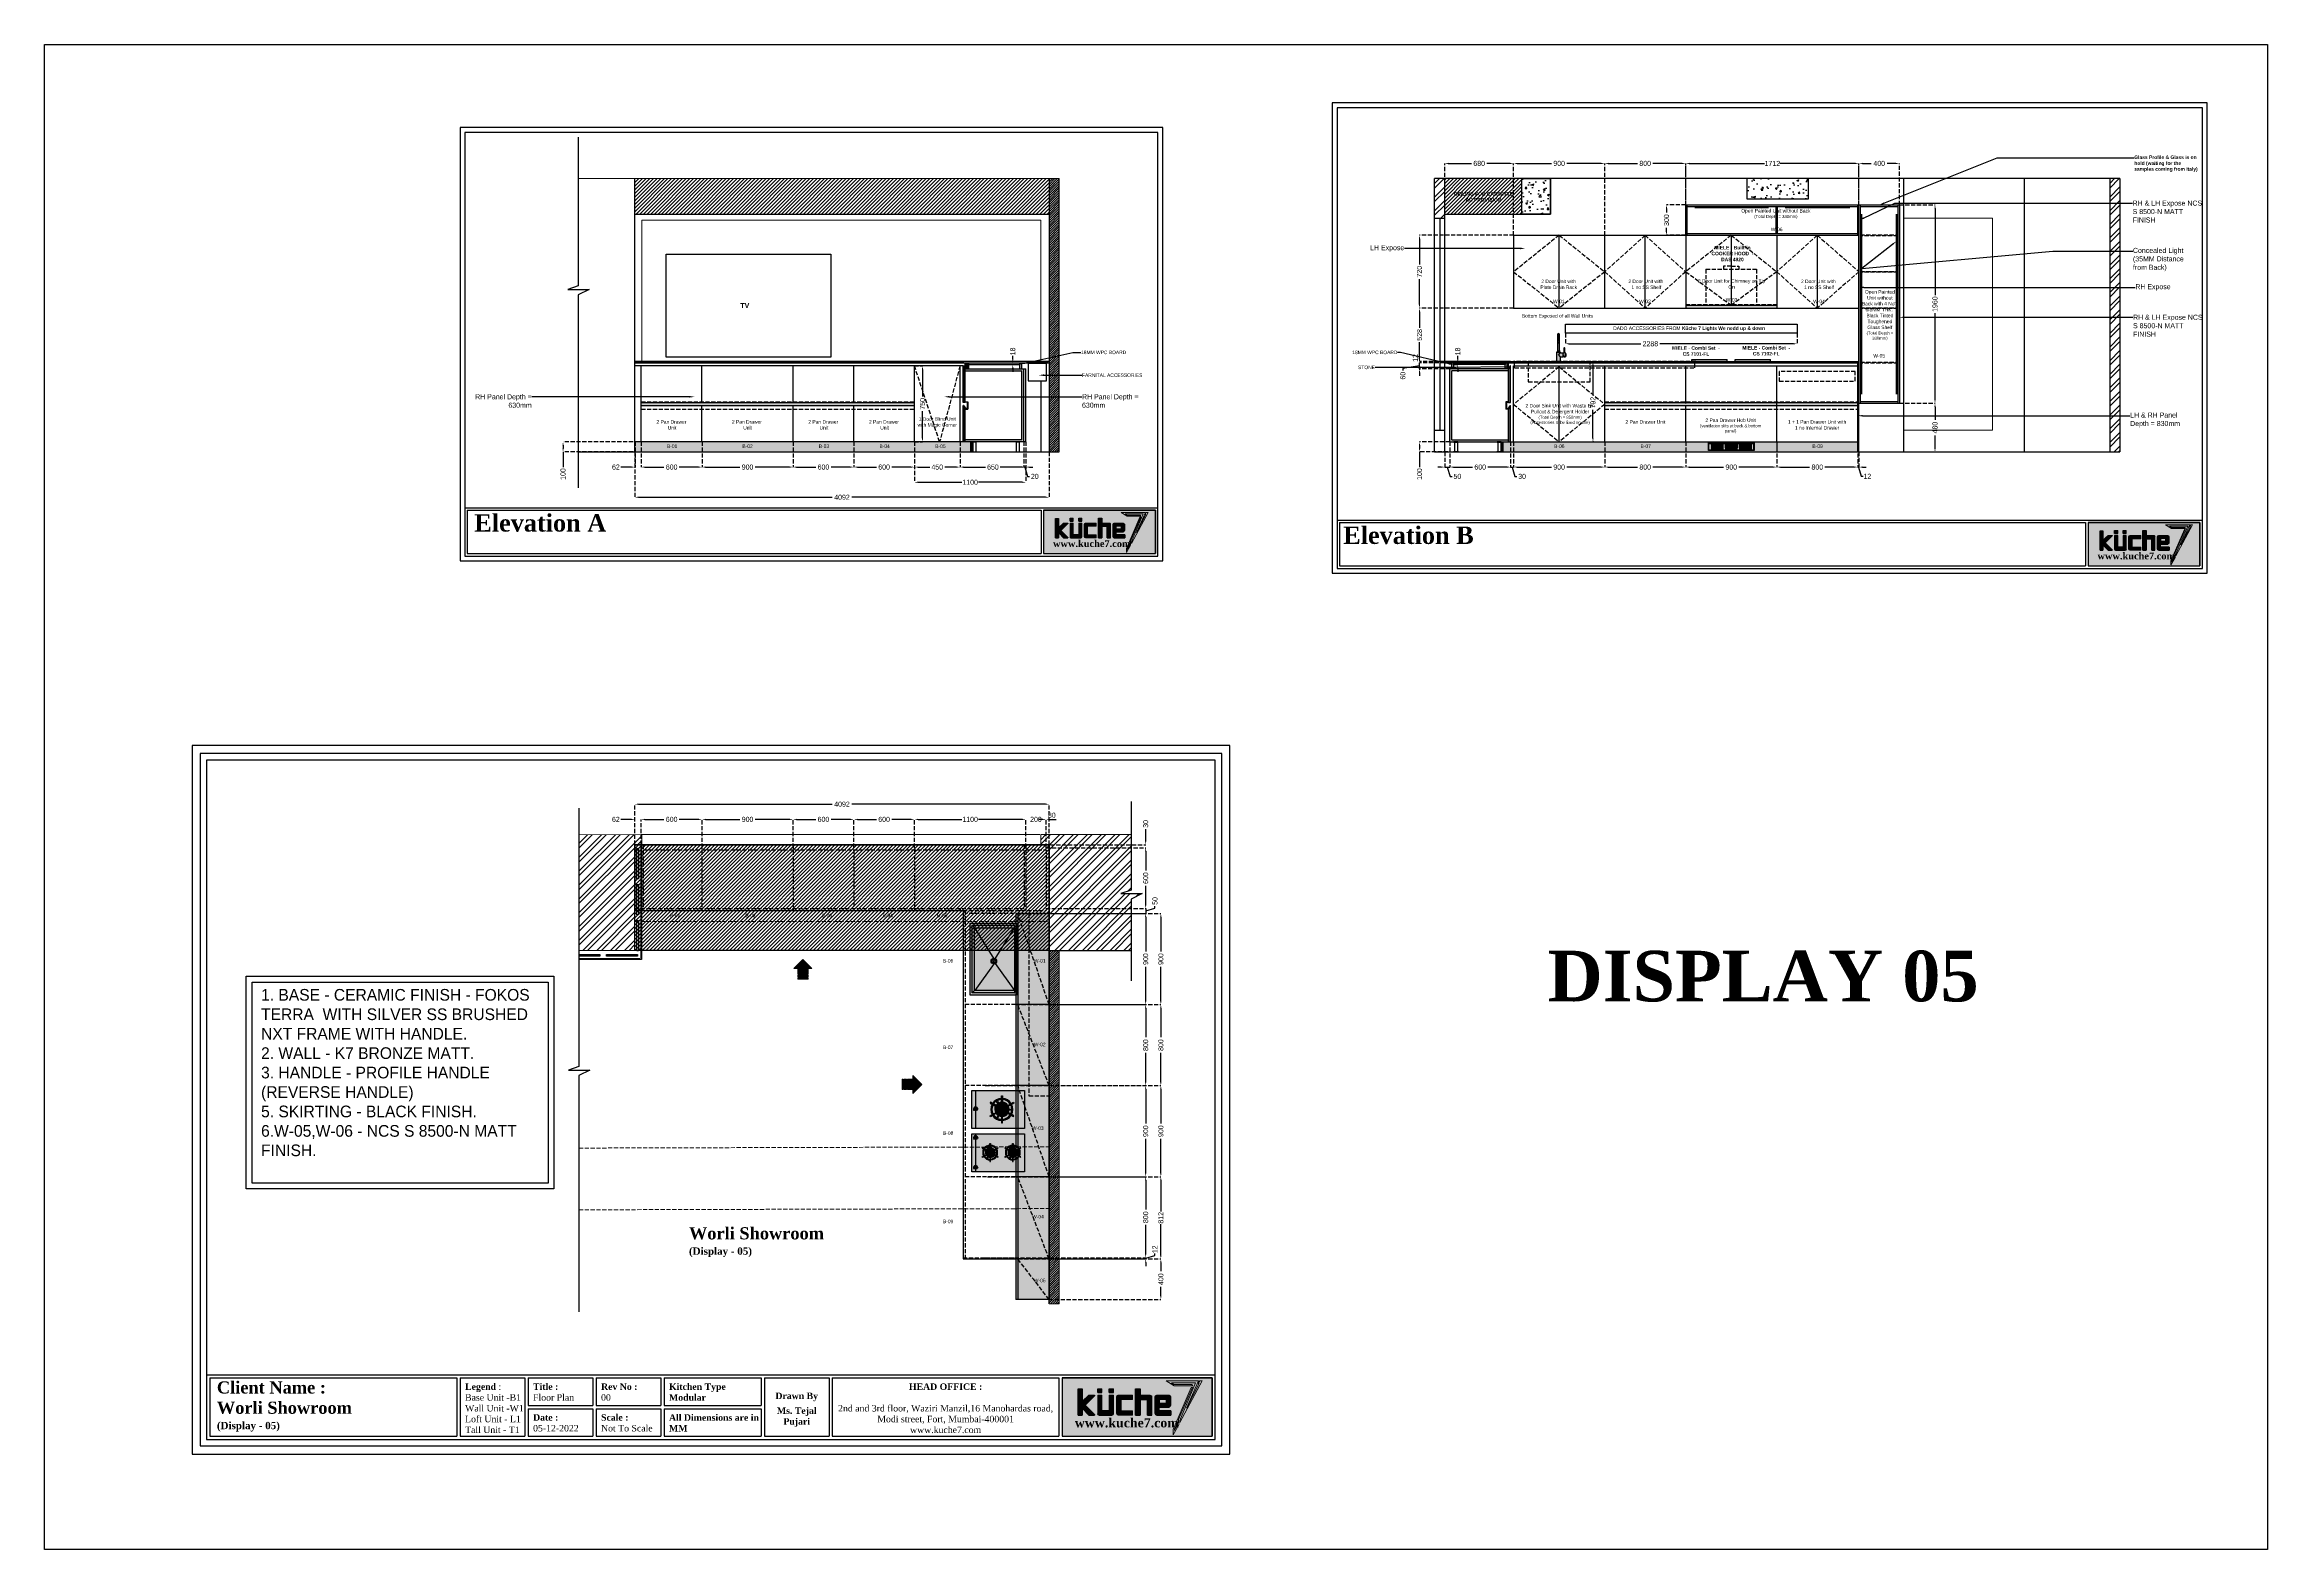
# Model space of a CAD drawing. Header units: millimetres. Extents: x -279428 to -243254, y -13605 to 1263.
# Drawn here: x -265216 to -243254, y -13605 to 1263 of the extents above; entities that cross this region are included whole.
import ezdxf
from ezdxf import colors
from ezdxf.entities.mleader import LeaderData, LeaderLine
from ezdxf.math import Vec2, Vec3

# ---------------------------------------------------------------- set-up
doc = ezdxf.new("R2010")
doc.units = ezdxf.units.MM
doc.linetypes.add('DGN Style 3', pattern=[57.66124, 41.1866, -16.47464])
for name, color, linetype in [('.', 7, 'Continuous'), ('1', 7, 'Continuous'), ('1-arredi retini', 7, 'Continuous'), ('Hatch', 251, 'Continuous'), ('kitchen line', 250, 'Continuous'), ('Livello 1', 7, 'Continuous'), ('Measurement', 7, 'Continuous')]:
    doc.layers.add(name, color=color, linetype=linetype)
for name, color, linetype, lineweight in [('BEAM', 1, 'Continuous', 35), ('FURNITURE', 7, 'Continuous', 9), ('logo', 7, 'Continuous', 5), ('Partition', 7, 'Continuous', 0), ('Plumbing Fixtures', 220, 'Continuous', 25), ('Text', 7, 'Continuous', 0), ('www.cadpirate.com', 7, 'Continuous', 5)]:
    doc.layers.add(name, color=color, linetype=linetype, lineweight=lineweight)
doc.styles.add('Kuche7', font='', dxfattribs={"height": 50})
doc.styles.get("Standard").update_dxf_attribs({"font": 'arial.ttf'})
doc.styles.get('Kuche7').set_extended_font_data('Montserrat')
doc.dimstyles.new('Kuche7', dxfattribs={"dimtxt": 50, "dimasz": 35, "dimexe": 0.18, "dimexo": 0.0625, "dimgap": 10, "dimtad": 0, "dimdec": 0, "dimzin": 0, "dimdsep": 46, "dimtxsty": 'Kuche7', "dimcen": 0.09, "dimclrd": 256, "dimclre": 254, "dimclrt": 1, "dimadec": 0, "dimazin": 0, "dimtfac": 1, "dimtdec": 0, "dimtofl": 0, "dimtmove": 0, "dimatfit": 3, "dimfxl": 1, "dimtolj": 1, "dimtzin": 0, "dimarcsym": 0})
pattern_1 = [(45, (25471.096, 688.84), (-17.9605122, 17.9605122), [])]
pattern_2 = [(0, (-12286.505, -55548.752), (0, 6.985), [5.08, -1.905]), (90, (-12286.505, -55548.752), (-6.985, 4e-16), [5.08, -1.905])]
pattern_3 = [(50, (25471.1, 688.84), (182.18467, -15.939086), [19.05, -209.55]), (355, (25471.1, 688.84), (-35.24342, 191.05685), [15.24, -167.64058]), (100.451445, (25486.28, 687.51), (146.94125, 175.11775), [16.19001, -178.09024]), (46.1842, (25471.1, 739.64), (271.07904, -42.04233), [28.575, -314.325]), (96.63556, (25493.69, 736.14), (237.40413, 247.42612), [24.28502, -267.1356]), (351.18415, (25471.1, 739.64), (237.40413, 247.42612), [22.85997, -251.45973]), (21, (25496.5, 726.94), (151.61439, -102.2652), [19.05, -209.55]), (326, (25496.5, 726.94), (61.80203, 184.18797), [15.24, -167.64]), (71.451445, (25509.13, 718.42), (213.41642, 81.92277), [16.19001, -178.08994]), (37.5, (25471.096, 688.84), (3.088603, 84.555039), [0, -165.608, 0, -170.18, 0, -168.275]), (7.5, (25471.1, 688.84), (66.819663, 100.180575), [0, -97.028, 0, -161.798, 0, -64.135]), (327.5, (25414.454, 688.84), (135.590595, -5.728744), [0, -63.5, 0, -198.12, 0, -262.89]), (317.5, (25389.05, 688.84), (148.12918, 25.42649), [0, -82.55, 0, -131.572, 0, -186.69])]
pattern_4 = [(0, (0, 0), (0, 6.985), [5.08, -1.905]), (90, (0, 0), (-6.985, 4e-16), [5.08, -1.905])]

# ---------------------------------------------------------------- blocks, each defined once
blk = doc.blocks.new('*D32')
at = {"layer": 'Defpoints', "color": 0, "transparency": 16777216}
for p in [(-260093, -2662), (-259401, -2662), (-259401, -2762)]:
    blk.add_point(p, dxfattribs=at)
at = {"layer": 'Measurement', "color": 254, "linetype": 'DGN Style 3', "lineweight": -2, "transparency": 16777216}
for p, q in [((-259401, -2662), (-260093, -2662)), ((-259401, -2762), (-260093, -2762))]:
    blk.add_line(p, q, dxfattribs=at)
at = {"layer": 'Measurement', "lineweight": -2, "transparency": 16777216}
for p, q in [((-260093, -2697), (-260093, -2727)), ((-260093, -2762), (-260093, -2913))]:
    blk.add_line(p, q, dxfattribs=at)
at = {"layer": 'Measurement', "transparency": 16777216}
for points in [[(-260099, -2697), (-260087, -2697), (-260093, -2662)], [(-260099, -2727), (-260087, -2727), (-260093, -2762)]]:
    blk.add_solid(points, dxfattribs=at)
at = {"layer": 'Measurement', "color": 1, "transparency": 16777216, "insert": (-260093, -2981), "char_height": 50, "attachment_point": 5, "rotation": 90, "style": 'Kuche7'}
blk.add_mtext('\\A1;100', dxfattribs=at)
blk = doc.blocks.new('gdfg')
at = {"layer": 'kitchen line'}
for p, q in [((1063109, -251454), (1063149, -251454)), ((1063109, -251456), (1063109, -251454)), ((1063149, -251456), (1063109, -251456)), ((1063114, -251456), (1063114, -251552)), ((1063144, -251456), (1063144, -251552)), ((1063149, -251454), (1063149, -251456)), ((1063104, -251552), (1063154, -251552)), ((1063104, -251552), (1063104, -251554)), ((1063104, -251554), (1063154, -251554)), ((1063154, -251552), (1063154, -251554))]:
    blk.add_line(p, q, dxfattribs=at)
blk = doc.blocks.new('*D68')
at = {"layer": 'Defpoints', "color": 0, "transparency": 16777216}
for p in [(-259382, -2662), (-259320, -2662), (-259320, -2912)]:
    blk.add_point(p, dxfattribs=at)
at = {"layer": 'Measurement', "color": 254, "linetype": 'DGN Style 3', "lineweight": -2, "transparency": 16777216}
for p, q in [((-259382, -2662), (-259382, -2912)), ((-259320, -2662), (-259320, -2912))]:
    blk.add_line(p, q, dxfattribs=at)
at = {"layer": 'Measurement', "lineweight": -2, "transparency": 16777216}
for p, q in [((-259417, -2912), (-259522, -2912)), ((-259285, -2912), (-259250, -2912))]:
    blk.add_line(p, q, dxfattribs=at)
at = {"layer": 'Measurement', "transparency": 16777216}
for points in [[(-259417, -2906), (-259417, -2918), (-259382, -2912)], [(-259285, -2906), (-259285, -2918), (-259320, -2912)]]:
    blk.add_solid(points, dxfattribs=at)
at = {"layer": 'Measurement', "color": 1, "transparency": 16777216, "insert": (-259571, -2912), "char_height": 50, "attachment_point": 5, "style": 'Kuche7'}
blk.add_mtext('\\A1;62', dxfattribs=at)
blk = doc.blocks.new('*D69')
at = {"layer": 'Defpoints', "color": 0, "transparency": 16777216}
for p in [(-259320, -2662), (-258720, -2662), (-258720, -2912)]:
    blk.add_point(p, dxfattribs=at)
at = {"layer": 'Measurement', "color": 254, "linetype": 'DGN Style 3', "lineweight": -2, "transparency": 16777216}
for p, q in [((-259320, -2662), (-259320, -2912)), ((-258720, -2662), (-258720, -2912))]:
    blk.add_line(p, q, dxfattribs=at)
at = {"layer": 'Measurement', "lineweight": -2, "transparency": 16777216}
for p, q in [((-259285, -2912), (-259096, -2912)), ((-258755, -2912), (-258945, -2912))]:
    blk.add_line(p, q, dxfattribs=at)
at = {"layer": 'Measurement', "transparency": 16777216}
for points in [[(-259285, -2906), (-259285, -2918), (-259320, -2912)], [(-258755, -2906), (-258755, -2918), (-258720, -2912)]]:
    blk.add_solid(points, dxfattribs=at)
at = {"layer": 'Measurement', "color": 1, "transparency": 16777216, "insert": (-259020, -2912), "char_height": 50, "attachment_point": 5, "style": 'Kuche7'}
blk.add_mtext('\\A1;600', dxfattribs=at)
blk = doc.blocks.new('*D70')
at = {"layer": 'Defpoints', "color": 0, "transparency": 16777216}
for p in [(-258720, -2662), (-257820, -2662), (-257820, -2912)]:
    blk.add_point(p, dxfattribs=at)
at = {"layer": 'Measurement', "color": 254, "linetype": 'DGN Style 3', "lineweight": -2, "transparency": 16777216}
for p, q in [((-258720, -2662), (-258720, -2912)), ((-257820, -2662), (-257820, -2912))]:
    blk.add_line(p, q, dxfattribs=at)
at = {"layer": 'Measurement', "lineweight": -2, "transparency": 16777216}
for p, q in [((-258685, -2912), (-258347, -2912)), ((-257855, -2912), (-258194, -2912))]:
    blk.add_line(p, q, dxfattribs=at)
at = {"layer": 'Measurement', "transparency": 16777216}
for points in [[(-258685, -2906), (-258685, -2918), (-258720, -2912)], [(-257855, -2906), (-257855, -2918), (-257820, -2912)]]:
    blk.add_solid(points, dxfattribs=at)
at = {"layer": 'Measurement', "color": 1, "transparency": 16777216, "insert": (-258270, -2912), "char_height": 50, "attachment_point": 5, "style": 'Kuche7'}
blk.add_mtext('\\A1;900', dxfattribs=at)
blk = doc.blocks.new('*D71')
at = {"layer": 'Defpoints', "color": 0, "transparency": 16777216}
for p in [(-257820, -2662), (-257220, -2662), (-257220, -2912)]:
    blk.add_point(p, dxfattribs=at)
at = {"layer": 'Measurement', "color": 254, "linetype": 'DGN Style 3', "lineweight": -2, "transparency": 16777216}
for p, q in [((-257820, -2662), (-257820, -2912)), ((-257220, -2662), (-257220, -2912))]:
    blk.add_line(p, q, dxfattribs=at)
at = {"layer": 'Measurement', "lineweight": -2, "transparency": 16777216}
for p, q in [((-257785, -2912), (-257596, -2912)), ((-257255, -2912), (-257445, -2912))]:
    blk.add_line(p, q, dxfattribs=at)
at = {"layer": 'Measurement', "transparency": 16777216}
for points in [[(-257785, -2906), (-257785, -2918), (-257820, -2912)], [(-257255, -2906), (-257255, -2918), (-257220, -2912)]]:
    blk.add_solid(points, dxfattribs=at)
at = {"layer": 'Measurement', "color": 1, "transparency": 16777216, "insert": (-257520, -2912), "char_height": 50, "attachment_point": 5, "style": 'Kuche7'}
blk.add_mtext('\\A1;600', dxfattribs=at)
blk = doc.blocks.new('*D72')
at = {"layer": 'Defpoints', "color": 0, "transparency": 16777216}
for p in [(-257220, -2662), (-256621, -2662), (-256621, -2912)]:
    blk.add_point(p, dxfattribs=at)
at = {"layer": 'Measurement', "color": 254, "linetype": 'DGN Style 3', "lineweight": -2, "transparency": 16777216}
for p, q in [((-257220, -2662), (-257220, -2912)), ((-256621, -2662), (-256621, -2912))]:
    blk.add_line(p, q, dxfattribs=at)
at = {"layer": 'Measurement', "lineweight": -2, "transparency": 16777216}
for p, q in [((-257185, -2912), (-256996, -2912)), ((-256656, -2912), (-256845, -2912))]:
    blk.add_line(p, q, dxfattribs=at)
at = {"layer": 'Measurement', "transparency": 16777216}
for points in [[(-257185, -2906), (-257185, -2918), (-257220, -2912)], [(-256656, -2906), (-256656, -2918), (-256621, -2912)]]:
    blk.add_solid(points, dxfattribs=at)
at = {"layer": 'Measurement', "color": 1, "transparency": 16777216, "insert": (-256921, -2912), "char_height": 50, "attachment_point": 5, "style": 'Kuche7'}
blk.add_mtext('\\A1;600', dxfattribs=at)
blk = doc.blocks.new('*D73')
at = {"layer": 'Defpoints', "color": 0, "transparency": 16777216}
for p in [(-256171, -2662), (-255521, -2662), (-255521, -2912)]:
    blk.add_point(p, dxfattribs=at)
at = {"layer": 'Measurement', "color": 254, "linetype": 'DGN Style 3', "lineweight": -2, "transparency": 16777216}
for p, q in [((-256171, -2662), (-256171, -2912)), ((-255521, -2662), (-255521, -2912))]:
    blk.add_line(p, q, dxfattribs=at)
at = {"layer": 'Measurement', "lineweight": -2, "transparency": 16777216}
for p, q in [((-256136, -2912), (-255918, -2912)), ((-255556, -2912), (-255774, -2912))]:
    blk.add_line(p, q, dxfattribs=at)
at = {"layer": 'Measurement', "transparency": 16777216}
for points in [[(-256136, -2906), (-256136, -2918), (-256171, -2912)], [(-255556, -2906), (-255556, -2918), (-255521, -2912)]]:
    blk.add_solid(points, dxfattribs=at)
at = {"layer": 'Measurement', "color": 1, "transparency": 16777216, "insert": (-255846, -2912), "char_height": 50, "attachment_point": 5, "style": 'Kuche7'}
blk.add_mtext('\\A1;650', dxfattribs=at)
blk = doc.blocks.new('*D74')
at = {"layer": 'Defpoints', "color": 0, "transparency": 16777216}
for p in [(-255541, -2662), (-255521, -2662), (-255541, -2912)]:
    blk.add_point(p, dxfattribs=at)
at = {"layer": 'Measurement', "color": 254, "linetype": 'DGN Style 3', "lineweight": -2, "transparency": 16777216}
for p, q in [((-255541, -2662), (-255541, -2912)), ((-255521, -2662), (-255521, -2912))]:
    blk.add_line(p, q, dxfattribs=at)
at = {"layer": 'Measurement', "lineweight": -2, "transparency": 16777216}
for p, q in [((-255576, -2912), (-255611, -2912)), ((-255521, -2912), (-255541, -2912)), ((-255531, -2912), (-255504, -3004)), ((-255504, -3004), (-255484, -3004)), ((-255486, -2912), (-255451, -2912))]:
    blk.add_line(p, q, dxfattribs=at)
at = {"layer": 'Measurement', "transparency": 16777216}
for points in [[(-255576, -2906), (-255576, -2918), (-255541, -2912)], [(-255486, -2906), (-255486, -2918), (-255521, -2912)]]:
    blk.add_solid(points, dxfattribs=at)
at = {"layer": 'Measurement', "color": 1, "transparency": 16777216, "insert": (-255432, -3004), "char_height": 50, "attachment_point": 5, "style": 'Kuche7'}
blk.add_mtext('\\A1;20', dxfattribs=at)
blk = doc.blocks.new('*D36')
at = {"layer": 'Defpoints', "color": 0, "transparency": 16777216}
for p in [(-256621, -2662), (-255521, -2662), (-256621, -3062)]:
    blk.add_point(p, dxfattribs=at)
at = {"layer": 'Measurement', "color": 254, "linetype": 'DGN Style 3', "lineweight": -2, "transparency": 16777216}
for p, q in [((-256621, -2662), (-256621, -3062)), ((-255521, -2662), (-255521, -3062))]:
    blk.add_line(p, q, dxfattribs=at)
at = {"layer": 'Measurement', "lineweight": -2, "transparency": 16777216}
for p, q in [((-256586, -3062), (-256152, -3062)), ((-255556, -3062), (-255990, -3062))]:
    blk.add_line(p, q, dxfattribs=at)
at = {"layer": 'Measurement', "transparency": 16777216}
for points in [[(-256586, -3056), (-256586, -3068), (-256621, -3062)], [(-255556, -3056), (-255556, -3068), (-255521, -3062)]]:
    blk.add_solid(points, dxfattribs=at)
at = {"layer": 'Measurement', "color": 1, "transparency": 16777216, "insert": (-256071, -3062), "char_height": 50, "attachment_point": 5, "style": 'Kuche7'}
blk.add_mtext('\\A1;1100', dxfattribs=at)
blk = doc.blocks.new('*D75')
at = {"layer": 'Defpoints', "color": 0, "transparency": 16777216}
for p in [(-259383, -2762), (-255291, -2762), (-255291, -3210)]:
    blk.add_point(p, dxfattribs=at)
at = {"layer": 'Measurement', "color": 254, "linetype": 'DGN Style 3', "lineweight": -2, "transparency": 16777216}
for p, q in [((-259383, -2762), (-259383, -3210)), ((-255291, -2762), (-255291, -3210))]:
    blk.add_line(p, q, dxfattribs=at)
at = {"layer": 'Measurement', "lineweight": -2, "transparency": 16777216}
for p, q in [((-259348, -3210), (-257433, -3210)), ((-255326, -3210), (-257240, -3210))]:
    blk.add_line(p, q, dxfattribs=at)
at = {"layer": 'Measurement', "transparency": 16777216}
for points in [[(-259348, -3204), (-259348, -3216), (-259383, -3210)], [(-255326, -3204), (-255326, -3216), (-255291, -3210)]]:
    blk.add_solid(points, dxfattribs=at)
at = {"layer": 'Measurement', "color": 1, "transparency": 16777216, "insert": (-257337, -3210), "char_height": 50, "attachment_point": 5, "style": 'Kuche7'}
blk.add_mtext('\\A1;4092', dxfattribs=at)
blk = doc.blocks.new('ytjup')
at = {"true_color": 0xffffff}
h = blk.add_hatch(color=7, dxfattribs=at)
h.dxf.hatch_style = 1
h.paths.add_polyline_path([(3365069, 952611), (3364752, 952611), (3364752, 951795), (3365069, 951795)])
at = {"ltscale": 0.005}
for points in [[(3364972, 952434), (3364975, 952434), (3364975, 952465), (3364940, 952502), (3365009, 952502), (3365009, 952523), (3364866, 952523), (3364866, 952502), (3364905, 952502), (3364901, 952498), (3364866, 952465), (3364866, 952435), (3364870, 952434), (3364921, 952486)], [(3364975, 952394), (3364975, 952417), (3364873, 952417, 0.362368), (3364866, 952411), (3364866, 952339, 0.37351), (3364873, 952332), (3364975, 952332), (3364975, 952354), (3364891, 952354), (3364891, 952394)], [(3364989, 952417), (3364989, 952394), (3365010, 952394), (3365010, 952417)], [(3364975, 952227), (3364975, 952306, 0.386462), (3364966, 952315), (3364876, 952315, 0.394403), (3364866, 952306), (3364866, 952227), (3364890, 952227), (3364890, 952290), (3364951, 952290), (3364951, 952227)], [(3365010, 952354), (3364989, 952354), (3364989, 952332), (3365010, 952332)], [(3364975, 952132), (3364975, 952186), (3365010, 952186), (3365010, 952211), (3364866, 952211), (3364866, 952186), (3364951, 952186), (3364951, 952146), (3364866, 952146), (3364866, 952123), (3364967, 952123, 0.430367)]]:
    blk.add_hatch(color=252, dxfattribs=at).paths.add_polyline_path(points)
h = blk.add_hatch(color=252, dxfattribs=at)
h.paths.add_polyline_path([(3364966, 952019, 0.386462), (3364975, 952028), (3364975, 952098, 0.386462), (3364966, 952106), (3364876, 952106, 0.394403), (3364866, 952097), (3364866, 952019), (3364890, 952019), (3364890, 952082), (3364910, 952082), (3364910, 952028, 0.38727), (3364920, 952019)])
h.paths.add_polyline_path([(3364952, 952083), (3364952, 952043), (3364932, 952043), (3364932, 952083)], flags=16)
at = {"layer": 'logo', "ltscale": 50}
blk.add_hatch(color=10, dxfattribs=at).paths.add_polyline_path([(3365053, 952045), (3365026, 952001), (3365026, 951900), (3365033, 951905), (3365033, 952002), (3365043, 952016), (3365043, 951884), (3364838, 951970), (3364826, 951970), (3365053, 951848), (3365053, 951862), (3365038, 951870), (3365038, 951864), (3364905, 951934), (3365053, 951868)])
h = blk.add_hatch(color=10, dxfattribs=at)
h.paths.add_polyline_path([(3365018, 951902), (3365018, 951908), (3364789, 952007), (3364759, 952006), (3364814, 951976), (3364843, 951977)])
h.paths.add_polyline_path([(3364831, 951981), (3364815, 951982), (3364783, 952000), (3364791, 952000)], flags=16)
at = {"color": 252, "ltscale": 0.005}
for p, q in [((3364866, 952502), (3364866, 952523)), ((3364866, 952523), (3365009, 952523)), ((3364866, 952523), (3364866, 952502)), ((3365009, 952523), (3365009, 952502)), ((3364905, 952502), (3364866, 952502)), ((3364866, 952465), (3364901, 952498)), ((3364866, 952435), (3364866, 952465)), ((3364866, 952465), (3364866, 952435)), ((3364870, 952434), (3364866, 952435)), ((3364866, 952411), (3364866, 952339)), ((3364921, 952486), (3364870, 952434)), ((3364901, 952498), (3364905, 952502)), ((3364972, 952434), (3364921, 952486)), ((3365009, 952502), (3364940, 952502)), ((3364940, 952502), (3364975, 952465)), ((3364975, 952434), (3364972, 952434)), ((3364975, 952465), (3364975, 952434)), ((3364989, 952417), (3365010, 952417)), ((3364989, 952417), (3364989, 952394)), ((3365010, 952417), (3365010, 952394)), ((3364989, 952394), (3365010, 952394)), ((3364989, 952354), (3365010, 952354)), ((3364989, 952354), (3364989, 952332)), ((3364989, 952332), (3365010, 952332)), ((3365010, 952354), (3365010, 952332)), ((3364866, 952211), (3364866, 952186)), ((3364866, 952211), (3365010, 952211)), ((3364951, 952186), (3364866, 952186)), ((3364951, 952186), (3364951, 952146)), ((3365010, 952186), (3364975, 952186)), ((3364975, 952186), (3364975, 952132)), ((3365010, 952211), (3365010, 952186)), ((3364866, 952146), (3364866, 952123)), ((3364866, 952146), (3364951, 952146)), ((3364866, 952123), (3364967, 952123)), ((3364866, 952097), (3364866, 952019)), ((3364890, 952019), (3364890, 952082)), ((3364890, 952082), (3364910, 952082)), ((3364910, 952082), (3364910, 952028)), ((3364932, 952083), (3364932, 952043)), ((3364952, 952083), (3364932, 952083)), ((3364932, 952043), (3364952, 952043)), ((3364952, 952043), (3364952, 952083)), ((3364890, 952019), (3364866, 952019))]:
    blk.add_line(p, q, dxfattribs=at)
blk.add_lwpolyline([(3365069, 952611), (3364752, 952611), (3364752, 951795), (3365069, 951795)], close=True)
at = {"layer": 'logo', "color": 252}
for p, q in [((3364866, 952408), (3364866, 952339)), ((3364975, 952417), (3364873, 952417)), ((3364964, 952399), (3364964, 952398)), ((3364975, 952394), (3364975, 952417)), ((3364891, 952354), (3364891, 952394)), ((3364891, 952394), (3364975, 952394)), ((3364891, 952354), (3364975, 952354)), ((3364975, 952332), (3364975, 952354)), ((3364876, 952106), (3364966, 952106)), ((3364975, 952028), (3364975, 952098)), ((3364920, 952019), (3364966, 952019))]:
    blk.add_line(p, q, dxfattribs=at)
at = {"layer": 'logo', "color": 252, "ltscale": 50}
for p, q in [((3364866, 952306), (3364866, 952227)), ((3364873, 952332), (3364975, 952332)), ((3364876, 952315), (3364966, 952315)), ((3364890, 952227), (3364890, 952290)), ((3364890, 952290), (3364951, 952290)), ((3364951, 952290), (3364951, 952227)), ((3364975, 952227), (3364975, 952306)), ((3364866, 952227), (3364890, 952227)), ((3364951, 952227), (3364975, 952227))]:
    blk.add_line(p, q, dxfattribs=at)
at = {"layer": 'logo', "color": 10}
for points in [[(3365053, 952045), (3365053, 951868), (3364905, 951934), (3365038, 951864), (3365038, 951870), (3365053, 951862), (3365053, 951848), (3364826, 951970), (3364838, 951970), (3365043, 951884), (3365043, 952016), (3365033, 952002), (3365033, 951905), (3365026, 951900), (3365026, 952001), (3365053, 952045)], [(3365018, 951908), (3365018, 951902), (3364843, 951977), (3364814, 951976), (3364759, 952006), (3364789, 952007), (3365018, 951908)], [(3364831, 951981), (3364815, 951982), (3364783, 952000), (3364791, 952000), (3364831, 951981)]]:
    blk.add_lwpolyline(points, dxfattribs=at)
at = {"layer": 'logo', "color": 252}
for centre, radius, start, end in [((3364873, 952410), 7.49, 90.0927, 169.7683), ((3364874, 952339), 7.62, 180, 261.9246), ((3364876, 952096), 9.78, 91.085, 177.1826), ((3364966, 952131), 8.75, 268.9181, 4.2237), ((3364966, 952097), 9.3, 5.4816, 90), ((3364920, 952029), 9.3, 185.4817, 270.1613), ((3364966, 952029), 9.3, 270, 354.5184)]:
    blk.add_arc(centre, radius, start, end, dxfattribs=at)
at = {"layer": 'logo', "color": 252, "ltscale": 50}
for centre, radius, start, end in [((3364876, 952305), 9.78, 91.085, 177.1826), ((3364966, 952306), 9.3, 5.4816, 90)]:
    blk.add_arc(centre, radius, start, end, dxfattribs=at)
at = {"linetype": 'ByBlock', "insert": (3364850, 952542), "char_height": 50, "width": 531.97, "attachment_point": 1, "rotation": 270}
blk.add_mtext('{\\fCentury|b1|i0|c0|p18;\\C252;www.kuche\\C1;7\\C252;.com}', dxfattribs=at)
blk = doc.blocks.new('*D35')
at = {"layer": 'Defpoints', "color": 0, "transparency": 16777216}
for p in [(-250702, 88), (-251382, -622), (-250702, -622)]:
    blk.add_point(p, dxfattribs=at)
at = {"layer": 'Measurement', "color": 254, "linetype": 'DGN Style 3', "lineweight": -2, "transparency": 16777216}
for p, q in [((-251382, -622), (-251382, 88)), ((-250702, -622), (-250702, 88))]:
    blk.add_line(p, q, dxfattribs=at)
at = {"layer": 'Measurement', "lineweight": -2, "transparency": 16777216}
for p, q in [((-251347, 88), (-251117, 88)), ((-250737, 88), (-250968, 88))]:
    blk.add_line(p, q, dxfattribs=at)
at = {"layer": 'Measurement', "transparency": 16777216}
for points in [[(-251347, 94), (-251347, 82), (-251382, 88)], [(-250737, 94), (-250737, 82), (-250702, 88)]]:
    blk.add_solid(points, dxfattribs=at)
at = {"layer": 'Measurement', "color": 1, "transparency": 16777216, "insert": (-251042, 88), "char_height": 50, "attachment_point": 5, "style": 'Kuche7'}
blk.add_mtext('\\A1;680', dxfattribs=at)
blk = doc.blocks.new('*D65')
at = {"layer": 'Defpoints', "color": 0, "transparency": 16777216}
for p in [(-249802, 88), (-250702, -622), (-249802, -622, -1)]:
    blk.add_point(p, dxfattribs=at)
at = {"layer": 'Measurement', "color": 254, "linetype": 'DGN Style 3', "lineweight": -2, "transparency": 16777216}
for p, q in [((-250702, -622), (-250702, 88)), ((-249802, -622), (-249802, 88))]:
    blk.add_line(p, q, dxfattribs=at)
at = {"layer": 'Measurement', "lineweight": -2, "transparency": 16777216}
for p, q in [((-250667, 88), (-250328, 88)), ((-249837, 88), (-250176, 88))]:
    blk.add_line(p, q, dxfattribs=at)
at = {"layer": 'Measurement', "transparency": 16777216}
for points in [[(-250667, 94), (-250667, 82), (-250702, 88)], [(-249837, 94), (-249837, 82), (-249802, 88)]]:
    blk.add_solid(points, dxfattribs=at)
at = {"layer": 'Measurement', "color": 1, "transparency": 16777216, "insert": (-250252, 88), "char_height": 50, "attachment_point": 5, "style": 'Kuche7'}
blk.add_mtext('\\A1;900', dxfattribs=at)
blk = doc.blocks.new('*D66')
at = {"layer": 'Defpoints', "color": 0, "transparency": 16777216}
for p in [(-249002, 88), (-249802, -622, -1), (-249002, -622)]:
    blk.add_point(p, dxfattribs=at)
at = {"layer": 'Measurement', "color": 254, "linetype": 'DGN Style 3', "lineweight": -2, "transparency": 16777216}
for p, q in [((-249802, -622), (-249802, 88)), ((-249002, -622), (-249002, 88))]:
    blk.add_line(p, q, dxfattribs=at)
at = {"layer": 'Measurement', "lineweight": -2, "transparency": 16777216}
for p, q in [((-249767, 88), (-249479, 88)), ((-249037, 88), (-249326, 88))]:
    blk.add_line(p, q, dxfattribs=at)
at = {"layer": 'Measurement', "transparency": 16777216}
for points in [[(-249767, 94), (-249767, 82), (-249802, 88)], [(-249037, 94), (-249037, 82), (-249002, 88)]]:
    blk.add_solid(points, dxfattribs=at)
at = {"layer": 'Measurement', "color": 1, "transparency": 16777216, "insert": (-249402, 88), "char_height": 50, "attachment_point": 5, "style": 'Kuche7'}
blk.add_mtext('\\A1;800', dxfattribs=at)
blk = doc.blocks.new('*D67')
at = {"layer": 'Defpoints', "color": 0, "transparency": 16777216}
for p in [(-246891, 88), (-246891, -322), (-247290, -622)]:
    blk.add_point(p, dxfattribs=at)
at = {"layer": 'Measurement', "color": 254, "linetype": 'DGN Style 3', "lineweight": -2, "transparency": 16777216}
for p, q in [((-247290, -622), (-247290, 88)), ((-246891, -322), (-246891, 88))]:
    blk.add_line(p, q, dxfattribs=at)
at = {"layer": 'Measurement', "lineweight": -2, "transparency": 16777216}
for p, q in [((-247255, 88), (-247168, 88)), ((-246926, 88), (-247013, 88))]:
    blk.add_line(p, q, dxfattribs=at)
at = {"layer": 'Measurement', "transparency": 16777216}
for points in [[(-247255, 94), (-247255, 82), (-247290, 88)], [(-246926, 94), (-246926, 82), (-246891, 88)]]:
    blk.add_solid(points, dxfattribs=at)
at = {"layer": 'Measurement', "color": 1, "transparency": 16777216, "insert": (-247090, 88), "char_height": 50, "attachment_point": 5, "style": 'Kuche7'}
blk.add_mtext('\\A1;400', dxfattribs=at)
blk = doc.blocks.new('ltap')
at = {"layer": '1-arredi retini', "ltscale": 150}
h = blk.add_hatch(color=253, dxfattribs=at)
h.dxf.hatch_style = 1
edge = h.paths.add_edge_path(flags=17)
edge.add_arc((0, 276), 10.9, 0, 180)
edge.add_line((-11, 276), (-11, 217))
edge.add_line((-11, 217), (-11, 212))
edge.add_ellipse((0, 212), major_axis=(10.9, 0), ratio=0.173648, start_angle=0, end_angle=180, ccw=False)
edge.add_line((11, 212), (11, 217))
edge.add_line((11, 217), (11, 276))
edge = h.paths.add_edge_path()
edge.add_spline(control_points=[(11, 197), (11, 197), (11, 197), (11, 196), (11, 196), (10, 196), (10, 196), (10, 196), (9, 195), (9, 195), (9, 195), (8, 195), (8, 195), (7, 195), (7, 195)], knot_values=[0.506449, 0.506449, 0.506449, 0.506449, 0.52828, 0.558342, 0.589939, 0.624642, 0.664962, 0.717354, 0.777431, 0.834862, 0.890723, 0.945616, 0.999881, 1, 1, 1, 1], degree=3, periodic=0)
edge.add_ellipse((0, 196), major_axis=(-9.55, 0), ratio=0.173648, start_angle=148.8751, end_angle=206.4244, ccw=False)
edge.add_spline(control_points=[(11, 197), (11, 197), (11, 197), (11, 196), (11, 196), (10, 196), (10, 196), (10, 196), (9, 195), (9, 195), (9, 195), (8, 195), (8, 195), (7, 195), (7, 195)], knot_values=[0.506449, 0.506449, 0.506449, 0.506449, 0.52828, 0.558342, 0.589939, 0.624642, 0.664962, 0.717354, 0.777431, 0.834862, 0.890723, 0.945616, 0.999881, 1, 1, 1, 1], degree=3, periodic=0)
edge.add_ellipse((0, 196), major_axis=(8.55, 0), ratio=0.173648, start_angle=342.9235, end_angle=360, ccw=False)
edge.add_spline(control_points=[(11, 197), (11, 197), (11, 197), (11, 196), (11, 196), (10, 196), (10, 196), (10, 196), (9, 195), (9, 195), (9, 195), (8, 195), (8, 195), (7, 195), (7, 195)], knot_values=[0.506449, 0.506449, 0.506449, 0.506449, 0.52828, 0.558342, 0.589939, 0.624642, 0.664962, 0.717354, 0.777431, 0.834862, 0.890723, 0.945616, 0.999881, 1, 1, 1, 1], degree=3, periodic=0)
edge.add_ellipse((0, 196), major_axis=(8.55, 0), ratio=0.173648, start_angle=197.0765, end_angle=329.5032, ccw=False)
edge.add_line((6, 194), (6, 195))
edge.add_ellipse((0, 196), major_axis=(8.55, 0), ratio=0.173648, start_angle=197.0765, end_angle=329.5032, ccw=False)
edge.add_line((4, 194), (4, 194))
edge.add_ellipse((0, 196), major_axis=(8.55, 0), ratio=0.173648, start_angle=197.0765, end_angle=329.5032, ccw=False)
edge.add_line((2, 194), (2, 194))
edge.add_ellipse((0, 196), major_axis=(8.55, 0), ratio=0.173648, start_angle=197.0765, end_angle=329.5032, ccw=False)
edge.add_line((-2, 194), (-2, 194))
edge.add_ellipse((0, 196), major_axis=(8.55, 0), ratio=0.173648, start_angle=197.0765, end_angle=329.5032, ccw=False)
edge.add_line((-6, 195), (-6, 195))
edge.add_ellipse((0, 196), major_axis=(8.55, 0), ratio=0.173648, start_angle=197.0765, end_angle=329.5032, ccw=False)
edge.add_ellipse((0, 196), major_axis=(-9.55, 0), ratio=0.173648, start_angle=0, end_angle=31.1249, ccw=False)
edge.add_ellipse((0, 196), major_axis=(-9.55, 0), ratio=0.173648, start_angle=333.5756, end_angle=360, ccw=False)
edge.add_ellipse((0, 196), major_axis=(-9.55, 0), ratio=0.173648, start_angle=206.4244, end_angle=333.5756, ccw=False)
edge.add_ellipse((0, 196), major_axis=(-9.55, 0), ratio=0.173648, start_angle=148.8751, end_angle=206.4244, ccw=False)
edge.add_spline(control_points=[(11, 197), (11, 197), (11, 197), (11, 196), (11, 196), (10, 196), (10, 196), (10, 196), (9, 195), (9, 195), (9, 195), (8, 195), (8, 195), (7, 195), (7, 195)], knot_values=[0.506449, 0.506449, 0.506449, 0.506449, 0.52828, 0.558342, 0.589939, 0.624642, 0.664962, 0.717354, 0.777431, 0.834862, 0.890723, 0.945616, 0.999881, 1, 1, 1, 1], degree=3, periodic=0)
edge.add_line((11, 197), (11, 205))
edge.add_line((11, 205), (11, 212))
edge.add_line((11, 212), (11, 217))
edge.add_line((11, 217), (11, 276))
edge.add_arc((0, 276), 10.9, 360, 540)
edge.add_line((-11, 276), (-11, 217))
edge.add_line((-11, 217), (-11, 212))
edge.add_line((-11, 212), (-11, 212))
edge.add_line((-11, 212), (-11, 205))
edge.add_line((-11, 205), (-11, 114))
edge.add_line((-11, 114), (11, 114))
edge.add_line((11, 114), (11, 197))
edge = h.paths.add_edge_path(flags=16)
edge.add_spline(control_points=[(-11, 212), (-11, 212), (-11, 212), (-11, 212), (-11, 212), (-10, 212), (-10, 212), (-10, 213)], knot_values=[0, 0, 0, 0, 0.103978, 0.333133, 0.588032, 0.869874, 1, 1, 1, 1], degree=3, periodic=0)
edge.add_ellipse((0, 212), major_axis=(-10.8, 0), ratio=0.173648, start_angle=359.2044, end_angle=360, ccw=False)
edge.add_line((-11, 212), (-11, 212))
edge.add_ellipse((0, 212), major_axis=(-10.8, 0), ratio=0.173648, start_angle=359.2044, end_angle=360, ccw=False)
h.paths.add_polyline_path([(0, 76), (19, 99), (19, 105), (-19, 105), (-19, 9), (19, 9), (19, 52)])
h.paths.add_polyline_path([(46, 95), (24, 95, -0.414214), (19, 99), (0, 76), (19, 52, -0.414214), (24, 57), (46, 57)])
h.paths.add_polyline_path([(67, 94, 0.414214), (66, 95), (61, 95, -0.414214), (61, 95), (61, 146, 0.4142), (60, 146), (53, 146, 0.414214), (52, 146), (52, 95, -0.414214), (52, 95), (47, 95, 0.414214), (47, 95), (47, 78, 0.113936), (47, 77), (57, 57, 0.286745), (57, 57), (67, 57, 0.414214), (67, 57)])
h.paths.add_polyline_path([(14, 112, 0.414214), (14, 113), (-14, 113, 0.414214), (-14, 112), (-14, 106), (14, 106)])
h = blk.add_hatch(color=253, dxfattribs=at)
h.dxf.hatch_style = 1
edge = h.paths.add_edge_path()
edge.add_arc((0, 276), 10.9, 0, 180)
edge.add_line((-11, 276), (-11, 217))
edge.add_line((-11, 217), (-11, 212))
edge.add_ellipse((0, 212), major_axis=(10.9, 0), ratio=0.173648, start_angle=0, end_angle=180, ccw=False)
edge.add_line((11, 212), (11, 217))
edge.add_line((11, 217), (11, 276))
h = blk.add_hatch(color=253, dxfattribs=at)
h.dxf.hatch_style = 1
h.paths.add_polyline_path([(24, 9, 0.414214), (23, 9), (-23, 9, 0.414214), (-24, 9), (-24, 6, -0.414214), (-24, 6), (24, 6, -0.414214), (24, 6)])
h.paths.add_polyline_path([(28, 5, 0.414214), (28, 6), (-28, 6, 0.414214), (-28, 5), (-28, 0), (28, 0)])
h = blk.add_hatch(color=253, dxfattribs=at)
h.dxf.hatch_style = 1
h.paths.add_polyline_path([(47, 77, -0.113936), (47, 78), (47, 92, 0.013628), (46, 93), (46, 58, 0.124886), (53, 64), (53, 65)])
h = blk.add_hatch(color=253, dxfattribs=at)
h.dxf.hatch_style = 1
h.paths.add_polyline_path([(71, 91, 0.414214), (71, 92), (67, 92), (67, 60), (71, 60, 0.200059), (71, 60)])
at = {"layer": 'Plumbing Fixtures', "color": 250, "linetype": 'Continuous'}
for p, q in [((-11, 276), (-11, 217)), ((11, 217), (11, 276)), ((-28, 6), (28, 6)), ((-28, 5), (-28, 0)), ((28, 0), (-28, 0)), ((-24, 9), (-24, 6)), ((-23, 9), (23, 9)), ((-19, 105), (19, 105)), ((-19, 105), (-19, 9)), ((-14, 113), (14, 113)), ((-14, 112), (-14, 106)), ((-14, 106), (14, 106)), ((-14, 106), (-14, 105)), ((-11, 217), (-11, 212)), ((-11, 212), (-11, 205)), ((-11, 212), (-11, 197)), ((-11, 205), (-11, 114)), ((-10, 114), (-11, 113)), ((-11, 114), (11, 114)), ((11, 113), (-11, 113)), ((-11, 113), (-11, 113)), ((-9, 197), (-9, 196)), ((-8, 195), (-8, 196)), ((-6, 196), (-8, 195)), ((-6, 196), (-8, 195)), ((-6, 196), (-8, 196)), ((-6, 196), (-8, 196)), ((-6, 196), (-8, 196)), ((-6, 196), (-8, 196)), ((-5, 196), (-7, 196)), ((-5, 196), (-7, 196)), ((-7, 195), (-7, 195)), ((-6, 195), (-7, 195)), ((-6, 195), (-7, 195)), ((-6, 196), (-6, 196)), ((-6, 196), (-6, 196)), ((-6, 196), (-6, 196)), ((-6, 195), (-6, 195)), ((-5, 195), (-6, 195)), ((-5, 195), (-6, 195)), ((-5, 196), (-5, 197)), ((-4, 197), (-5, 197)), ((-4, 197), (-5, 197)), ((-3, 196), (-5, 196)), ((-3, 196), (-5, 196)), ((-4, 197), (-4, 197)), ((-3, 197), (-4, 197)), ((-3, 197), (-4, 197)), ((-3, 196), (-4, 195)), ((-3, 196), (-4, 195)), ((-4, 196), (-4, 195)), ((-2, 196), (-4, 196)), ((-2, 196), (-4, 196)), ((-4, 195), (-4, 195)), ((-4, 195), (-4, 195)), ((-3, 195), (-4, 195)), ((-3, 197), (-3, 197)), ((-3, 196), (-3, 195)), ((-3, 196), (-3, 196)), ((-3, 196), (-3, 196)), ((-2, 195), (-3, 195)), ((-1, 197), (-2, 197)), ((-2, 197), (-2, 197)), ((-2, 196), (-2, 196)), ((-1, 196), (-2, 196)), ((-1, 196), (-2, 196)), ((-2, 194), (-2, 195)), ((-2, 195), (-2, 194)), ((-2, 195), (-2, 194)), ((-2, 195), (-2, 195)), ((-1, 197), (-1, 197)), ((-1, 196), (-1, 196)), ((0, 197), (0, 197)), ((0, 197), (0, 197)), ((0, 196), (0, 196)), ((0, 196), (0, 196)), ((0, 196), (0, 196)), ((0, 196), (0, 196)), ((0, 196), (0, 196)), ((0, 196), (0, 196)), ((0, 195), (0, 194)), ((0, 195), (0, 194)), ((0, 195), (0, 195)), ((0, 195), (0, 195)), ((0, 76), (19, 99)), ((0, 76), (19, 52)), ((1, 197), (2, 197)), ((1, 197), (1, 197)), ((1, 196), (1, 196)), ((1, 196), (2, 196)), ((1, 196), (2, 196)), ((2, 197), (2, 197)), ((2, 196), (2, 196)), ((2, 196), (4, 196)), ((2, 196), (4, 196)), ((2, 194), (2, 195)), ((2, 195), (2, 194)), ((2, 195), (2, 194)), ((2, 195), (2, 195)), ((2, 195), (3, 195)), ((3, 197), (4, 197)), ((3, 197), (4, 197)), ((3, 197), (3, 197)), ((3, 196), (3, 196)), ((3, 196), (5, 196)), ((3, 196), (5, 196)), ((3, 196), (4, 195)), ((3, 196), (4, 195)), ((3, 196), (3, 195)), ((3, 196), (3, 196)), ((3, 195), (4, 195)), ((4, 197), (5, 197)), ((4, 197), (5, 197)), ((4, 197), (4, 197)), ((4, 196), (4, 195)), ((4, 195), (4, 195)), ((4, 195), (4, 195)), ((5, 196), (5, 197)), ((5, 196), (7, 196)), ((5, 196), (7, 196)), ((5, 195), (6, 195)), ((5, 195), (6, 195)), ((6, 196), (8, 196)), ((6, 196), (8, 196)), ((6, 196), (6, 196)), ((6, 196), (8, 196)), ((6, 196), (8, 196)), ((6, 196), (6, 196)), ((6, 196), (8, 195)), ((6, 196), (8, 195)), ((6, 196), (6, 196)), ((6, 195), (7, 195)), ((6, 195), (7, 195)), ((6, 195), (6, 195)), ((7, 195), (7, 195)), ((8, 195), (8, 196)), ((9, 196), (9, 197)), ((11, 113), (10, 114)), ((11, 212), (11, 217)), ((11, 205), (11, 212)), ((11, 197), (11, 212)), ((11, 114), (11, 205)), ((11, 113), (11, 113)), ((14, 106), (14, 112)), ((14, 105), (14, 106)), ((19, 99), (19, 105)), ((19, 9), (19, 52)), ((46, 95), (24, 95)), ((24, 57), (46, 57)), ((24, 6), (24, 9)), ((28, 0), (28, 5)), ((46, 57), (46, 95)), ((47, 78), (47, 95)), ((52, 95), (47, 95)), ((47, 77), (57, 57)), ((52, 146), (52, 95)), ((53, 146), (60, 146)), ((53, 65), (53, 64)), ((57, 57), (67, 57)), ((61, 95), (61, 146)), ((66, 95), (61, 95)), ((67, 94), (67, 57)), ((71, 92), (67, 92)), ((71, 60), (67, 60)), ((71, 91), (71, 60))]:
    blk.add_line(p, q, dxfattribs=at)
for centre, radius, start, end in [((0, 276), 10.9, 0, 180), ((-28, 5), 0.475, 90, 180), ((-23, 9), 0.475, 90, 180), ((-24, 6), 0.475, 270, 0), ((-14, 112), 0.475, 90, 180), ((-8, 196), 0.244, 176.1239, 183.8761), ((-6, 196), 0.18, 174.7349, 180), ((0, 163), 34.2, 89.8408, 90.1592), ((0, 207), 11.7, 268.8354, 271.1646), ((0, 181), 15, 89.3656, 90.6344), ((0, 224), 28.7, 269.6682, 270.3318), ((0, 241), 46.5, 269.8829, 270.1171), ((6, 196), 0.18, 0, 5.2651), ((8, 196), 0.244, 356.1239, 3.8761), ((14, 112), 0.475, 0, 90), ((24, 99), 4.75, 180.2961, 269.6345), ((24, 52), 4.75, 90.2961, 179.6345), ((23, 9), 0.475, 0, 90), ((24, 6), 0.475, 180, 270), ((28, 5), 0.475, 0, 90), ((38, 76), 19, 62.0422, 65.1654), ((38, 76), 19, 294.8346, 323.3089), ((47, 95), 0.19, 90.0682, 180.0682), ((49, 78), 2.85, 180.0682, 206.0682), ((53, 146), 0.475, 90.0682, 180.0682), ((52, 95), 0.475, 271.2814, 359.8884), ((57, 57), 0.19, 206.0682, 263.2471), ((60, 146), 0.475, 0.0682, 90.0682), ((61, 95), 0.473, 179.3597, 270.1849), ((66, 94), 0.475, 0.0682, 90.0682), ((67, 57), 0.475, 270.0682, 0.0682), ((71, 91), 0.475, 0.0682, 90.0682), ((71, 60), 0.475, 314.8155, 0.0682)]:
    blk.add_arc(centre, radius, start, end, dxfattribs=at)
for centre, major_axis, start_param, end_param in [((0, 212), (10.9, 0), 0, 3.273564), ((0, 212), (-10.8, 0), 6.269299, 6.283185), ((0, 212), (10.7, 0), 0.359577, 2.828858), ((0, 196), (-9.55, 0), 2.59836, 6.283185), ((0, 196), (-9.55, 0), 0, 0.543233), ((0, 196), (-8.07, 0), 0.011765, 0.250034), ((0, 196), (-8.07, 0), 6.171271, 6.27142), ((0, 196), (-8.08, 0), 0.250034, 0.273564), ((0, 196), (-8.07, 0), 0.273564, 0.511834), ((0, 196), (-8.07, 0), 0.511834, 0.535364), ((0, 196), (-8.07, 0), 0.535364, 0.773633), ((0, 196), (-5.94, 0), -0.2778, -0.245799), ((0, 196), (-8.07, 0), 0.773633, 0.797163), ((0, 196), (-8.07, 0), 0.797163, 1.035433), ((0, 196), (-5.94, 0), -0.539599, -0.507598), ((0, 196), (-5.94, 0), -0.801399, -0.769397), ((0, 196), (-8.07, 0), 1.035433, 1.058963), ((0, 196), (-8.07, 0), 1.058963, 1.297232), ((0, 196), (-4.99, 0), 0.490259, 0.556938), ((0, 196), (-5.94, 0), -1.063198, -1.031197), ((0, 196), (2.61, 0), 3.077913, 3.141593), ((0, 196), (-4.99, 0), 1.013858, 1.080537), ((0, 196), (-5.94, 0), -1.324998, -1.292996), ((0, 196), (-2.61, 0), -0.587278, -0.459919), ((0, 196), (-8.07, 0), 1.297232, 1.320762), ((0, 196), (-8.07, 0), 1.320762, 1.559031), ((0, 196), (-2.61, 0), -1.110877, -0.983518), ((0, 196), (8.07, 0), 4.724154, 4.962423), ((0, 196), (5.94, 0), 1.292996, 1.324998), ((0, 196), (2.61, 0), 0.983518, 1.110877), ((0, 196), (2.61, 0), 0.459919, 0.587278), ((0, 196), (8.07, 0), -1.297232, -1.058963), ((0, 196), (4.99, 0), -1.080537, -1.013858), ((0, 196), (8.07, 0), -1.320762, -1.297232), ((0, 196), (5.94, 0), 1.031197, 1.063198), ((0, 196), (-2.61, 0), 3.141593, 3.205272), ((0, 196), (5.94, 0), 0.769397, 0.801399), ((0, 196), (8.07, 0), -1.058963, -1.035433), ((0, 196), (8.07, 0), -1.035433, -0.797163), ((0, 196), (4.99, 0), -0.556938, -0.490259), ((0, 196), (5.94, 0), 0.507598, 0.539599), ((0, 196), (5.94, 0), 0.245799, 0.2778), ((0, 196), (8.07, 0), -0.797163, -0.773633), ((0, 196), (8.07, 0), -0.773633, -0.535364), ((0, 196), (8.07, 0), -0.535364, -0.511834), ((0, 196), (8.07, 0), -0.511834, -0.273564), ((0, 196), (8.07, 0), 0.011765, 0.111914), ((0, 196), (8.07, 0), 6.033151, 6.27142), ((0, 196), (8.07, 0), -0.273564, -0.250034), ((0, 212), (10.9, 0), 6.151213, 6.283185)]:
    blk.add_ellipse(centre, major_axis=major_axis, ratio=0.173648, start_param=start_param, end_param=end_param, dxfattribs=at)
for major_axis in [(8.55, 0), (-8.26, 0), (-5.94, 0), (4.99, 0), (-2.61, 0), (2.04, 0), (0.494, 0)]:
    blk.add_ellipse((0, 196), major_axis=major_axis, ratio=0.173648, dxfattribs=at)
for points, knots in [([(-10, 213), (-10, 212), (-10, 212), (-11, 212), (-11, 212), (-11, 212), (-11, 212), (-11, 212)], [0, 0, 0, 0, 0.130126, 0.411968, 0.666867, 0.896022, 1, 1, 1, 1]), ([(-11, 197), (-11, 197), (-11, 197), (-11, 196), (-11, 196), (-10, 196), (-10, 196), (-10, 196), (-10, 195), (-9, 195), (-9, 195), (-8, 195), (-8, 195), (-7, 195), (-7, 195)], [0, 0, 0, 0, 0.0256942, 0.0563693, 0.0874441, 0.1207127, 0.1584996, 0.2039947, 0.2602135, 0.3227656, 0.3822549, 0.4392143, 0.4947072, 0.5013963, 0.5013963, 0.5013963, 0.5013963]), ([(7, 195), (7, 195), (8, 195), (8, 195), (9, 195), (9, 195), (9, 195), (10, 196), (10, 196), (10, 196), (11, 196), (11, 196), (11, 197), (11, 197), (11, 197)], [0.500797, 0.500797, 0.500797, 0.500797, 0.5065676, 0.5608334, 0.615726, 0.6715867, 0.7290176, 0.7890954, 0.8414873, 0.8818069, 0.9165097, 0.9481069, 0.9781688, 1, 1, 1, 1]), ([(11, 212), (11, 212), (11, 212), (11, 212), (11, 212), (11, 212), (10, 212), (10, 213), (10, 213)], [0.0168718, 0.0168718, 0.0168718, 0.0168718, 0.0571322, 0.2444983, 0.4341934, 0.6428478, 0.8688163, 1, 1, 1, 1])]:
    blk.add_open_spline(points, degree=3, knots=knots, dxfattribs=at)
blk = doc.blocks.new('45 CM VENTILATION GRILL')
at = {"layer": '1-arredi retini', "lineweight": 0, "true_color": 0x1c1c1c}
h = blk.add_hatch(color=250, dxfattribs=at)
h.dxf.hatch_style = 1
h.paths.add_polyline_path([(892033, 50586), (891583, 50586), (891583, 50511), (892033, 50511)])
h.paths.add_polyline_path([(892028, 50581), (892028, 50516), (891588, 50516), (891588, 50581)], flags=16)
h.paths.add_polyline_path([(891725, 50576, -1), (891725, 50571), (891613, 50571, -1), (891613, 50576)], flags=0)
h.paths.add_polyline_path([(891725, 50566, -1), (891725, 50561), (891613, 50561, -1), (891613, 50566)], flags=0)
h.paths.add_polyline_path([(891725, 50556, -1), (891725, 50551), (891613, 50551, -1), (891613, 50556)], flags=0)
h.paths.add_polyline_path([(891725, 50546, -1), (891725, 50541), (891613, 50541, -1), (891613, 50546)], flags=0)
h.paths.add_polyline_path([(891725, 50536, -1), (891725, 50531), (891613, 50531, -1), (891613, 50536)], flags=0)
h.paths.add_polyline_path([(891725, 50526, -1), (891725, 50521), (891613, 50521, -1), (891613, 50526)], flags=0)
h.paths.add_polyline_path([(891753, 50576), (891865, 50576, -1), (891865, 50571), (891753, 50571, -1)], flags=0)
h.paths.add_polyline_path([(891753, 50566), (891865, 50566, -1), (891865, 50561), (891753, 50561, -1)], flags=0)
h.paths.add_polyline_path([(891753, 50556), (891865, 50556, -1), (891865, 50551), (891753, 50551, -1)], flags=0)
h.paths.add_polyline_path([(891753, 50546), (891865, 50546, -1), (891865, 50541), (891753, 50541, -1)], flags=0)
h.paths.add_polyline_path([(891753, 50536), (891865, 50536, -1), (891865, 50531), (891753, 50531, -1)], flags=0)
h.paths.add_polyline_path([(891753, 50526), (891865, 50526, -1), (891865, 50521), (891753, 50521, -1)], flags=0)
h.paths.add_polyline_path([(891892, 50576), (892005, 50576, -1), (892005, 50571), (891892, 50571, -1)], flags=0)
h.paths.add_polyline_path([(891892, 50566), (892005, 50566, -1), (892005, 50561), (891892, 50561, -1)], flags=0)
h.paths.add_polyline_path([(891892, 50556), (892005, 50556, -1), (892005, 50551), (891892, 50551, -1)], flags=0)
h.paths.add_polyline_path([(891892, 50546), (892005, 50546, -1), (892005, 50541), (891892, 50541, -1)], flags=0)
h.paths.add_polyline_path([(891892, 50536), (892005, 50536, -1), (892005, 50531), (891892, 50531, -1)], flags=0)
h.paths.add_polyline_path([(891892, 50526), (892005, 50526, -1), (892005, 50521), (891892, 50521, -1)], flags=0)
at = {"layer": '1-arredi retini', "lineweight": 0}
h = blk.add_hatch(color=252, dxfattribs=at)
h.dxf.hatch_style = 1
h.paths.add_polyline_path([(892028, 50581), (891588, 50581), (891588, 50516), (892028, 50516)])
h.paths.add_polyline_path([(891613, 50556), (891725, 50556, -1), (891725, 50551), (891613, 50551, -1)], flags=16)
h.paths.add_polyline_path([(891613, 50566), (891725, 50566, -1), (891725, 50561), (891613, 50561, -1)], flags=16)
h.paths.add_polyline_path([(891613, 50546), (891725, 50546, -1), (891725, 50541), (891613, 50541, -1)], flags=16)
h.paths.add_polyline_path([(891613, 50576), (891725, 50576, -1), (891725, 50571), (891613, 50571, -1)], flags=16)
h.paths.add_polyline_path([(891613, 50536), (891725, 50536, -1), (891725, 50531), (891613, 50531, -1)], flags=16)
h.paths.add_polyline_path([(891613, 50526), (891725, 50526, -1), (891725, 50521), (891613, 50521, -1)], flags=16)
h.paths.add_polyline_path([(891753, 50556), (891865, 50556, -1), (891865, 50551), (891753, 50551, -1)], flags=16)
h.paths.add_polyline_path([(891753, 50566), (891865, 50566, -1), (891865, 50561), (891753, 50561, -1)], flags=16)
h.paths.add_polyline_path([(891753, 50546), (891865, 50546, -1), (891865, 50541), (891753, 50541, -1)], flags=16)
h.paths.add_polyline_path([(891753, 50576), (891865, 50576, -1), (891865, 50571), (891753, 50571, -1)], flags=16)
h.paths.add_polyline_path([(891753, 50536), (891865, 50536, -1), (891865, 50531), (891753, 50531, -1)], flags=16)
h.paths.add_polyline_path([(891753, 50526), (891865, 50526, -1), (891865, 50521), (891753, 50521, -1)], flags=16)
h.paths.add_polyline_path([(891892, 50556), (892005, 50556, -1), (892005, 50551), (891892, 50551, -1)], flags=16)
h.paths.add_polyline_path([(891892, 50566), (892005, 50566, -1), (892005, 50561), (891892, 50561, -1)], flags=16)
h.paths.add_polyline_path([(891892, 50546), (892005, 50546, -1), (892005, 50541), (891892, 50541, -1)], flags=16)
h.paths.add_polyline_path([(891892, 50576), (892005, 50576, -1), (892005, 50571), (891892, 50571, -1)], flags=16)
h.paths.add_polyline_path([(891892, 50536), (892005, 50536, -1), (892005, 50531), (891892, 50531, -1)], flags=16)
h.paths.add_polyline_path([(891892, 50526), (892005, 50526, -1), (892005, 50521), (891892, 50521, -1)], flags=16)
at = {"linetype": 'Continuous'}
for p, q in [((891613, 50576), (891725, 50576)), ((891613, 50571), (891725, 50571)), ((891613, 50566), (891725, 50566)), ((891613, 50561), (891725, 50561)), ((891613, 50556), (891725, 50556)), ((891613, 50551), (891725, 50551)), ((891613, 50546), (891725, 50546)), ((891613, 50541), (891725, 50541)), ((891613, 50536), (891725, 50536)), ((891613, 50531), (891725, 50531)), ((891613, 50526), (891725, 50526)), ((891613, 50521), (891725, 50521)), ((891753, 50576), (891865, 50576)), ((891753, 50571), (891865, 50571)), ((891753, 50566), (891865, 50566)), ((891753, 50561), (891865, 50561)), ((891753, 50556), (891865, 50556)), ((891753, 50551), (891865, 50551)), ((891753, 50546), (891865, 50546)), ((891753, 50541), (891865, 50541)), ((891753, 50536), (891865, 50536)), ((891753, 50531), (891865, 50531)), ((891753, 50526), (891865, 50526)), ((891753, 50521), (891865, 50521)), ((891892, 50576), (892005, 50576)), ((891892, 50571), (892005, 50571)), ((891892, 50566), (892005, 50566)), ((891892, 50561), (892005, 50561)), ((891892, 50556), (892005, 50556)), ((891892, 50551), (892005, 50551)), ((891892, 50546), (892005, 50546)), ((891892, 50541), (892005, 50541)), ((891892, 50536), (892005, 50536)), ((891892, 50531), (892005, 50531)), ((891892, 50526), (892005, 50526)), ((891892, 50521), (892005, 50521))]:
    blk.add_line(p, q, dxfattribs=at)
blk.add_lwpolyline([(891583, 50586), (892033, 50586), (892033, 50511), (891583, 50511)], close=True, dxfattribs=at)
at = {"color": 251, "linetype": 'Continuous'}
blk.add_lwpolyline([(891588, 50581), (892028, 50581), (892028, 50516), (891588, 50516)], close=True, dxfattribs=at)
at = {"linetype": 'Continuous'}
for centre, start, end in [((891613, 50574), 90, 270), ((891613, 50564), 90, 270), ((891613, 50554), 90, 270), ((891613, 50544), 90, 270), ((891613, 50534), 90, 270), ((891613, 50524), 90, 270), ((891725, 50574), 270, 90), ((891725, 50564), 270, 90), ((891725, 50554), 270, 90), ((891725, 50544), 270, 90), ((891725, 50534), 270, 90), ((891725, 50524), 270, 90), ((891753, 50574), 90, 270), ((891753, 50564), 90, 270), ((891753, 50554), 90, 270), ((891753, 50544), 90, 270), ((891753, 50534), 90, 270), ((891753, 50524), 90, 270), ((891865, 50574), 270, 90), ((891865, 50564), 270, 90), ((891865, 50554), 270, 90), ((891865, 50544), 270, 90), ((891865, 50534), 270, 90), ((891865, 50524), 270, 90), ((891892, 50574), 90, 270), ((891892, 50564), 90, 270), ((891892, 50554), 90, 270), ((891892, 50544), 90, 270), ((891892, 50534), 90, 270), ((891892, 50524), 90, 270), ((892005, 50574), 270, 90), ((892005, 50564), 270, 90), ((892005, 50554), 270, 90), ((892005, 50544), 270, 90), ((892005, 50534), 270, 90), ((892005, 50524), 270, 90)]:
    blk.add_arc(centre, 2.5, start, end, dxfattribs=at)
blk = doc.blocks.new('*D90')
at = {"layer": 'Defpoints', "color": 0, "transparency": 16777216}
for p in [(-251382, -2762), (-251332, -2662), (-251332, -2912)]:
    blk.add_point(p, dxfattribs=at)
at = {"layer": 'Measurement', "color": 254, "linetype": 'DGN Style 3', "lineweight": -2, "transparency": 16777216}
for p, q in [((-251382, -2762), (-251382, -2912)), ((-251332, -2662), (-251332, -2912))]:
    blk.add_line(p, q, dxfattribs=at)
at = {"layer": 'Measurement', "lineweight": -2, "transparency": 16777216}
for p, q in [((-251417, -2912), (-251452, -2912)), ((-251382, -2912), (-251332, -2912)), ((-251357, -2912), (-251330, -3004)), ((-251330, -3004), (-251310, -3004)), ((-251297, -2912), (-251262, -2912))]:
    blk.add_line(p, q, dxfattribs=at)
at = {"layer": 'Measurement', "transparency": 16777216}
for points in [[(-251417, -2906), (-251417, -2918), (-251382, -2912)], [(-251297, -2906), (-251297, -2918), (-251332, -2912)]]:
    blk.add_solid(points, dxfattribs=at)
at = {"layer": 'Measurement', "color": 1, "transparency": 16777216, "insert": (-251258, -3004), "char_height": 50, "attachment_point": 5, "style": 'Kuche7'}
blk.add_mtext('\\A1;50', dxfattribs=at)
blk = doc.blocks.new('*D91')
at = {"layer": 'Defpoints', "color": 0, "transparency": 16777216}
for p in [(-251332, -2662), (-250732, -2662), (-250732, -2912)]:
    blk.add_point(p, dxfattribs=at)
at = {"layer": 'Measurement', "color": 254, "linetype": 'DGN Style 3', "lineweight": -2, "transparency": 16777216}
for p, q in [((-251332, -2662), (-251332, -2912)), ((-250732, -2662), (-250732, -2912))]:
    blk.add_line(p, q, dxfattribs=at)
at = {"layer": 'Measurement', "lineweight": -2, "transparency": 16777216}
for p, q in [((-251297, -2912), (-251108, -2912)), ((-250767, -2912), (-250957, -2912))]:
    blk.add_line(p, q, dxfattribs=at)
at = {"layer": 'Measurement', "transparency": 16777216}
for points in [[(-251297, -2906), (-251297, -2918), (-251332, -2912)], [(-250767, -2906), (-250767, -2918), (-250732, -2912)]]:
    blk.add_solid(points, dxfattribs=at)
at = {"layer": 'Measurement', "color": 1, "transparency": 16777216, "insert": (-251032, -2912), "char_height": 50, "attachment_point": 5, "style": 'Kuche7'}
blk.add_mtext('\\A1;600', dxfattribs=at)
blk = doc.blocks.new('*D76')
at = {"layer": 'Defpoints', "color": 0, "transparency": 16777216}
for p in [(-250732, -2662), (-250702, -2662), (-250702, -2912)]:
    blk.add_point(p, dxfattribs=at)
at = {"layer": 'Measurement', "color": 254, "linetype": 'DGN Style 3', "lineweight": -2, "transparency": 16777216}
for p, q in [((-250732, -2662), (-250732, -2912)), ((-250702, -2662), (-250702, -2912))]:
    blk.add_line(p, q, dxfattribs=at)
at = {"layer": 'Measurement', "lineweight": -2, "transparency": 16777216}
for p, q in [((-250767, -2912), (-250802, -2912)), ((-250732, -2912), (-250702, -2912)), ((-250717, -2912), (-250690, -3004)), ((-250690, -3004), (-250670, -3004)), ((-250667, -2912), (-250632, -2912))]:
    blk.add_line(p, q, dxfattribs=at)
at = {"layer": 'Measurement', "transparency": 16777216}
for points in [[(-250767, -2906), (-250767, -2918), (-250732, -2912)], [(-250667, -2906), (-250667, -2918), (-250702, -2912)]]:
    blk.add_solid(points, dxfattribs=at)
at = {"layer": 'Measurement', "color": 1, "transparency": 16777216, "insert": (-250618, -3004), "char_height": 50, "attachment_point": 5, "style": 'Kuche7'}
blk.add_mtext('\\A1;30', dxfattribs=at)
blk = doc.blocks.new('*D77')
at = {"layer": 'Defpoints', "color": 0, "transparency": 16777216}
for p in [(-250702, -2662), (-249802, -2662), (-249802, -2912)]:
    blk.add_point(p, dxfattribs=at)
at = {"layer": 'Measurement', "color": 254, "linetype": 'DGN Style 3', "lineweight": -2, "transparency": 16777216}
for p, q in [((-250702, -2662), (-250702, -2912)), ((-249802, -2662), (-249802, -2912))]:
    blk.add_line(p, q, dxfattribs=at)
at = {"layer": 'Measurement', "lineweight": -2, "transparency": 16777216}
for p, q in [((-250667, -2912), (-250328, -2912)), ((-249837, -2912), (-250176, -2912))]:
    blk.add_line(p, q, dxfattribs=at)
at = {"layer": 'Measurement', "transparency": 16777216}
for points in [[(-250667, -2906), (-250667, -2918), (-250702, -2912)], [(-249837, -2906), (-249837, -2918), (-249802, -2912)]]:
    blk.add_solid(points, dxfattribs=at)
at = {"layer": 'Measurement', "color": 1, "transparency": 16777216, "insert": (-250252, -2912), "char_height": 50, "attachment_point": 5, "style": 'Kuche7'}
blk.add_mtext('\\A1;900', dxfattribs=at)
blk = doc.blocks.new('*D78')
at = {"layer": 'Defpoints', "color": 0, "transparency": 16777216}
for p in [(-249802, -2662), (-249002, -2662), (-249002, -2912)]:
    blk.add_point(p, dxfattribs=at)
at = {"layer": 'Measurement', "color": 254, "linetype": 'DGN Style 3', "lineweight": -2, "transparency": 16777216}
for p, q in [((-249802, -2662), (-249802, -2912)), ((-249002, -2662), (-249002, -2912))]:
    blk.add_line(p, q, dxfattribs=at)
at = {"layer": 'Measurement', "lineweight": -2, "transparency": 16777216}
for p, q in [((-249767, -2912), (-249479, -2912)), ((-249037, -2912), (-249326, -2912))]:
    blk.add_line(p, q, dxfattribs=at)
at = {"layer": 'Measurement', "transparency": 16777216}
for points in [[(-249767, -2906), (-249767, -2918), (-249802, -2912)], [(-249037, -2906), (-249037, -2918), (-249002, -2912)]]:
    blk.add_solid(points, dxfattribs=at)
at = {"layer": 'Measurement', "color": 1, "transparency": 16777216, "insert": (-249402, -2912), "char_height": 50, "attachment_point": 5, "style": 'Kuche7'}
blk.add_mtext('\\A1;800', dxfattribs=at)
blk = doc.blocks.new('*D79')
at = {"layer": 'Defpoints', "color": 0, "transparency": 16777216}
for p in [(-249002, -2662), (-248102, -2662), (-248102, -2912)]:
    blk.add_point(p, dxfattribs=at)
at = {"layer": 'Measurement', "color": 254, "linetype": 'DGN Style 3', "lineweight": -2, "transparency": 16777216}
for p, q in [((-249002, -2662), (-249002, -2912)), ((-248102, -2662), (-248102, -2912))]:
    blk.add_line(p, q, dxfattribs=at)
at = {"layer": 'Measurement', "lineweight": -2, "transparency": 16777216}
for p, q in [((-248967, -2912), (-248628, -2912)), ((-248137, -2912), (-248476, -2912))]:
    blk.add_line(p, q, dxfattribs=at)
at = {"layer": 'Measurement', "transparency": 16777216}
for points in [[(-248967, -2906), (-248967, -2918), (-249002, -2912)], [(-248137, -2906), (-248137, -2918), (-248102, -2912)]]:
    blk.add_solid(points, dxfattribs=at)
at = {"layer": 'Measurement', "color": 1, "transparency": 16777216, "insert": (-248552, -2912), "char_height": 50, "attachment_point": 5, "style": 'Kuche7'}
blk.add_mtext('\\A1;900', dxfattribs=at)
blk = doc.blocks.new('*D80')
at = {"layer": 'Defpoints', "color": 0, "transparency": 16777216}
for p in [(-248102, -2662), (-247302, -2662), (-247302, -2912)]:
    blk.add_point(p, dxfattribs=at)
at = {"layer": 'Measurement', "color": 254, "linetype": 'DGN Style 3', "lineweight": -2, "transparency": 16777216}
for p, q in [((-248102, -2662), (-248102, -2912)), ((-247302, -2662), (-247302, -2912))]:
    blk.add_line(p, q, dxfattribs=at)
at = {"layer": 'Measurement', "lineweight": -2, "transparency": 16777216}
for p, q in [((-248067, -2912), (-247779, -2912)), ((-247337, -2912), (-247626, -2912))]:
    blk.add_line(p, q, dxfattribs=at)
at = {"layer": 'Measurement', "transparency": 16777216}
for points in [[(-248067, -2906), (-248067, -2918), (-248102, -2912)], [(-247337, -2906), (-247337, -2918), (-247302, -2912)]]:
    blk.add_solid(points, dxfattribs=at)
at = {"layer": 'Measurement', "color": 1, "transparency": 16777216, "insert": (-247702, -2912), "char_height": 50, "attachment_point": 5, "style": 'Kuche7'}
blk.add_mtext('\\A1;800', dxfattribs=at)
blk = doc.blocks.new('*D81')
at = {"layer": 'Defpoints', "color": 0, "transparency": 16777216}
for p in [(-247302, -2662), (-247290, -2762), (-247290, -2912)]:
    blk.add_point(p, dxfattribs=at)
at = {"layer": 'Measurement', "color": 254, "linetype": 'DGN Style 3', "lineweight": -2, "transparency": 16777216}
for p, q in [((-247302, -2662), (-247302, -2912)), ((-247290, -2762), (-247290, -2912))]:
    blk.add_line(p, q, dxfattribs=at)
at = {"layer": 'Measurement', "lineweight": -2, "transparency": 16777216}
for p, q in [((-247337, -2912), (-247372, -2912)), ((-247302, -2912), (-247290, -2912)), ((-247296, -2912), (-247269, -3003)), ((-247269, -3003), (-247249, -3003)), ((-247255, -2912), (-247220, -2912))]:
    blk.add_line(p, q, dxfattribs=at)
at = {"layer": 'Measurement', "transparency": 16777216}
for points in [[(-247337, -2906), (-247337, -2918), (-247302, -2912)], [(-247255, -2906), (-247255, -2918), (-247290, -2912)]]:
    blk.add_solid(points, dxfattribs=at)
at = {"layer": 'Measurement', "color": 1, "transparency": 16777216, "insert": (-247207, -3003), "char_height": 50, "attachment_point": 5, "style": 'Kuche7'}
blk.add_mtext('\\A1;12', dxfattribs=at)
blk = doc.blocks.new('*D82')
at = {"layer": 'Defpoints', "color": 0, "transparency": 16777216}
for p in [(-251632, -2662), (-251352, -2762), (-251332, -2662)]:
    blk.add_point(p, dxfattribs=at)
at = {"layer": 'Measurement', "color": 254, "linetype": 'DGN Style 3', "lineweight": -2, "transparency": 16777216}
for p, q in [((-251332, -2662), (-251632, -2662)), ((-251352, -2762), (-251632, -2762))]:
    blk.add_line(p, q, dxfattribs=at)
at = {"layer": 'Measurement', "lineweight": -2, "transparency": 16777216}
for p, q in [((-251632, -2697), (-251632, -2727)), ((-251632, -2762), (-251632, -2913))]:
    blk.add_line(p, q, dxfattribs=at)
at = {"layer": 'Measurement', "transparency": 16777216}
for points in [[(-251638, -2697), (-251626, -2697), (-251632, -2662)], [(-251638, -2727), (-251626, -2727), (-251632, -2762)]]:
    blk.add_solid(points, dxfattribs=at)
at = {"layer": 'Measurement', "color": 1, "transparency": 16777216, "insert": (-251632, -2981), "char_height": 50, "attachment_point": 5, "rotation": 90, "style": 'Kuche7'}
blk.add_mtext('\\A1;100', dxfattribs=at)
blk = doc.blocks.new('*D83')
at = {"layer": 'Defpoints', "color": 0, "transparency": 16777216}
for p in [(-251632, -1882), (-251382, -1882), (-251332, -1942)]:
    blk.add_point(p, dxfattribs=at)
at = {"layer": 'Measurement', "lineweight": -2, "transparency": 16777216}
for p, q in [((-251632, -1912), (-251796, -1937)), ((-251796, -1937), (-251796, -1957)), ((-251632, -1847), (-251632, -1812)), ((-251632, -1942), (-251632, -1882)), ((-251632, -1977), (-251632, -2012))]:
    blk.add_line(p, q, dxfattribs=at)
at = {"layer": 'Measurement', "color": 254, "linetype": 'DGN Style 3', "lineweight": -2, "transparency": 16777216}
for p, q in [((-251382, -1882), (-251632, -1882)), ((-251332, -1942), (-251632, -1942))]:
    blk.add_line(p, q, dxfattribs=at)
at = {"layer": 'Measurement', "transparency": 16777216}
for points in [[(-251638, -1847), (-251626, -1847), (-251632, -1882)], [(-251638, -1977), (-251626, -1977), (-251632, -1942)]]:
    blk.add_solid(points, dxfattribs=at)
at = {"layer": 'Measurement', "color": 1, "transparency": 16777216, "insert": (-251796, -2009), "char_height": 50, "attachment_point": 5, "rotation": 90, "style": 'Kuche7'}
blk.add_mtext('\\A1;60', dxfattribs=at)
blk = doc.blocks.new('*D84')
at = {"layer": 'Defpoints', "color": 0, "transparency": 16777216}
for p in [(-251632, -1870), (-251382, -1870), (-251382, -1882)]:
    blk.add_point(p, dxfattribs=at)
at = {"layer": 'Measurement', "lineweight": -2, "transparency": 16777216}
for p, q in [((-251632, -1835), (-251632, -1800)), ((-251632, -1917), (-251632, -1952))]:
    blk.add_line(p, q, dxfattribs=at)
at = {"layer": 'Measurement', "color": 254, "linetype": 'DGN Style 3', "lineweight": -2, "transparency": 16777216}
for p, q in [((-251382, -1870), (-251632, -1870)), ((-251382, -1882), (-251632, -1882))]:
    blk.add_line(p, q, dxfattribs=at)
at = {"layer": 'Measurement', "transparency": 16777216}
for points in [[(-251638, -1835), (-251626, -1835), (-251632, -1870)], [(-251638, -1917), (-251626, -1917), (-251632, -1882)]]:
    blk.add_solid(points, dxfattribs=at)
at = {"layer": 'Measurement', "color": 1, "transparency": 16777216, "insert": (-251673, -1834), "char_height": 50, "attachment_point": 5, "rotation": 90, "style": 'Kuche7'}
blk.add_mtext('\\A1;12', dxfattribs=at)
blk = doc.blocks.new('*D85')
at = {"layer": 'Defpoints', "color": 0, "transparency": 16777216}
for p in [(-246891, -322), (-246891, -2282), (-246539, -2282)]:
    blk.add_point(p, dxfattribs=at)
at = {"layer": 'Measurement', "color": 254, "linetype": 'DGN Style 3', "lineweight": -2, "transparency": 16777216}
for p, q in [((-246890, -322), (-246539, -322)), ((-246890, -2282), (-246539, -2282))]:
    blk.add_line(p, q, dxfattribs=at)
at = {"layer": 'Measurement', "lineweight": -2, "transparency": 16777216}
for p, q in [((-246539, -357), (-246539, -1214)), ((-246539, -2247), (-246539, -1390))]:
    blk.add_line(p, q, dxfattribs=at)
at = {"layer": 'Measurement', "transparency": 16777216}
for points in [[(-246545, -357), (-246533, -357), (-246539, -322)], [(-246545, -2247), (-246533, -2247), (-246539, -2282)]]:
    blk.add_solid(points, dxfattribs=at)
at = {"layer": 'Measurement', "color": 1, "transparency": 16777216, "insert": (-246539, -1302), "char_height": 50, "attachment_point": 5, "rotation": 90, "style": 'Kuche7'}
blk.add_mtext('\\A1;1960', dxfattribs=at)
blk = doc.blocks.new('*D37')
at = {"layer": 'Defpoints', "color": 0, "transparency": 16777216}
for p in [(-251632, -1342), (-250702, -1342), (-251382, -1870)]:
    blk.add_point(p, dxfattribs=at)
at = {"layer": 'Measurement', "color": 254, "linetype": 'DGN Style 3', "lineweight": -2, "transparency": 16777216}
for p, q in [((-250702, -1342), (-251632, -1342)), ((-251382, -1870), (-251632, -1870))]:
    blk.add_line(p, q, dxfattribs=at)
at = {"layer": 'Measurement', "lineweight": -2, "transparency": 16777216}
for p, q in [((-251632, -1377), (-251632, -1536)), ((-251632, -1835), (-251632, -1677))]:
    blk.add_line(p, q, dxfattribs=at)
at = {"layer": 'Measurement', "transparency": 16777216}
for points in [[(-251638, -1377), (-251626, -1377), (-251632, -1342)], [(-251638, -1835), (-251626, -1835), (-251632, -1870)]]:
    blk.add_solid(points, dxfattribs=at)
at = {"layer": 'Measurement', "color": 1, "transparency": 16777216, "insert": (-251632, -1606), "char_height": 50, "attachment_point": 5, "rotation": 90, "style": 'Kuche7'}
blk.add_mtext('\\A1;528', dxfattribs=at)
blk = doc.blocks.new('*D86')
at = {"layer": 'Defpoints', "color": 0, "transparency": 16777216}
for p in [(-251632, -622), (-250702, -622), (-250702, -1342)]:
    blk.add_point(p, dxfattribs=at)
at = {"layer": 'Measurement', "color": 254, "linetype": 'DGN Style 3', "lineweight": -2, "transparency": 16777216}
for p, q in [((-250702, -622), (-251632, -622)), ((-250702, -1342), (-251632, -1342))]:
    blk.add_line(p, q, dxfattribs=at)
at = {"layer": 'Measurement', "lineweight": -2, "transparency": 16777216}
for p, q in [((-251632, -657), (-251632, -910)), ((-251632, -1307), (-251632, -1054))]:
    blk.add_line(p, q, dxfattribs=at)
at = {"layer": 'Measurement', "transparency": 16777216}
for points in [[(-251638, -657), (-251626, -657), (-251632, -622)], [(-251638, -1307), (-251626, -1307), (-251632, -1342)]]:
    blk.add_solid(points, dxfattribs=at)
at = {"layer": 'Measurement', "color": 1, "transparency": 16777216, "insert": (-251632, -982), "char_height": 50, "attachment_point": 5, "rotation": 90, "style": 'Kuche7'}
blk.add_mtext('\\A1;720', dxfattribs=at)
blk = doc.blocks.new('*D87')
at = {"layer": 'Defpoints', "color": 0, "transparency": 16777216}
for p in [(-246891, -2282), (-246632, -2762), (-246539, -2762)]:
    blk.add_point(p, dxfattribs=at)
at = {"layer": 'Measurement', "color": 254, "linetype": 'DGN Style 3', "lineweight": -2, "transparency": 16777216}
for p, q in [((-246890, -2282), (-246539, -2282)), ((-246632, -2762), (-246539, -2762))]:
    blk.add_line(p, q, dxfattribs=at)
at = {"layer": 'Measurement', "lineweight": -2, "transparency": 16777216}
for p, q in [((-246539, -2317), (-246539, -2445)), ((-246539, -2727), (-246539, -2599))]:
    blk.add_line(p, q, dxfattribs=at)
at = {"layer": 'Measurement', "transparency": 16777216}
for points in [[(-246545, -2317), (-246533, -2317), (-246539, -2282)], [(-246545, -2727), (-246533, -2727), (-246539, -2762)]]:
    blk.add_solid(points, dxfattribs=at)
at = {"layer": 'Measurement', "color": 1, "transparency": 16777216, "insert": (-246539, -2522), "char_height": 50, "attachment_point": 5, "rotation": 90, "style": 'Kuche7'}
blk.add_mtext('\\A1;480', dxfattribs=at)
blk = doc.blocks.new('*D88')
at = {"layer": 'Defpoints', "color": 0, "transparency": 16777216}
for p in [(-250190, -1590), (-247902, -1590), (-247902, -1694)]:
    blk.add_point(p, dxfattribs=at)
at = {"layer": 'kitchen line', "color": 254, "linetype": 'DGN Style 3', "lineweight": -2, "transparency": 16777216}
for p, q in [((-250190, -1590), (-250190, -1694)), ((-247902, -1590), (-247902, -1694))]:
    blk.add_line(p, q, dxfattribs=at)
at = {"layer": 'kitchen line', "lineweight": -2, "transparency": 16777216}
for p, q in [((-250155, -1694), (-249445, -1694)), ((-247937, -1694), (-249257, -1694))]:
    blk.add_line(p, q, dxfattribs=at)
at = {"layer": 'kitchen line', "transparency": 16777216}
for points in [[(-250155, -1688), (-250155, -1700), (-250190, -1694)], [(-247937, -1688), (-247937, -1700), (-247902, -1694)]]:
    blk.add_solid(points, dxfattribs=at)
at = {"layer": 'kitchen line', "color": 1, "transparency": 16777216, "insert": (-249351, -1694), "char_height": 50, "attachment_point": 5, "style": 'Kuche7'}
blk.add_mtext('\\A1;2288', dxfattribs=at)
blk = doc.blocks.new('*D38')
at = {"layer": 'Defpoints', "color": 0, "transparency": 16777216}
for p in [(-256621, -1912), (-256621, -2662), (-256542, -2662)]:
    blk.add_point(p, dxfattribs=at)
at = {"layer": 'kitchen line', "color": 254, "linetype": 'DGN Style 3', "lineweight": -2, "transparency": 16777216}
for p, q in [((-256621, -1912), (-256542, -1912)), ((-256621, -2662), (-256542, -2662))]:
    blk.add_line(p, q, dxfattribs=at)
at = {"layer": 'kitchen line', "lineweight": -2, "transparency": 16777216}
for p, q in [((-256542, -1947), (-256542, -2215)), ((-256542, -2627), (-256542, -2359))]:
    blk.add_line(p, q, dxfattribs=at)
at = {"layer": 'kitchen line', "transparency": 16777216}
for points in [[(-256548, -1947), (-256536, -1947), (-256542, -1912)], [(-256548, -2627), (-256536, -2627), (-256542, -2662)]]:
    blk.add_solid(points, dxfattribs=at)
at = {"layer": 'kitchen line', "color": 1, "transparency": 16777216, "insert": (-256542, -2287), "char_height": 50, "attachment_point": 5, "rotation": 90, "style": 'Kuche7'}
blk.add_mtext('\\A1;750', dxfattribs=at)
blk = doc.blocks.new('*D39')
at = {"layer": 'Defpoints', "color": 0, "transparency": 16777216}
for p in [(-256621, -2662), (-256171, -2662), (-256171, -2912)]:
    blk.add_point(p, dxfattribs=at)
at = {"layer": 'Measurement', "color": 254, "linetype": 'DGN Style 3', "lineweight": -2, "transparency": 16777216}
for p, q in [((-256621, -2662), (-256621, -2913)), ((-256171, -2662), (-256171, -2913))]:
    blk.add_line(p, q, dxfattribs=at)
at = {"layer": 'Measurement', "lineweight": -2, "transparency": 16777216}
for p, q in [((-256586, -2912), (-256470, -2912)), ((-256206, -2912), (-256322, -2912))]:
    blk.add_line(p, q, dxfattribs=at)
at = {"layer": 'Measurement', "transparency": 16777216}
for points in [[(-256586, -2907), (-256586, -2918), (-256621, -2912)], [(-256206, -2907), (-256206, -2918), (-256171, -2912)]]:
    blk.add_solid(points, dxfattribs=at)
at = {"layer": 'Measurement', "color": 1, "transparency": 16777216, "insert": (-256396, -2912), "char_height": 50, "attachment_point": 5, "style": 'Kuche7'}
blk.add_mtext('\\A1;450', dxfattribs=at)
blk = doc.blocks.new('GGBGRBRGGRTG')
at = {"layer": 'Livello 1', "linetype": 'Continuous', "lineweight": 0}
blk.add_hatch(color=9, dxfattribs=at).paths.add_polyline_path([(-274757, -2569), (-275135, -2569), (-275135, -2566), (-274757, -2566)])
at = {"layer": 'Partition', "linetype": 'Continuous', "lineweight": -3}
h = blk.add_hatch(color=254, dxfattribs=at)
h.dxf.hatch_style = 1
h.paths.add_polyline_path([(-274771, -2566), (-274771, -2547), (-275122, -2547), (-275122, -2566)])
at = {"layer": 'Livello 1', "color": 7, "linetype": 'Continuous', "lineweight": 0, "flags": 128}
blk.add_lwpolyline([(-274757, -2569), (-275135, -2569), (-275135, -2566), (-274757, -2566)], close=True, dxfattribs=at)
at = {"layer": 'Partition', "color": 18, "linetype": 'Continuous', "lineweight": -3, "true_color": 0x000000}
for p, q in [((-275122, -2566), (-275122, -2547)), ((-275122, -2547), (-274771, -2547)), ((-274771, -2566), (-274771, -2547))]:
    blk.add_line(p, q, dxfattribs=at)
blk = doc.blocks.new('*D40')
at = {"layer": 'Defpoints', "color": 0, "transparency": 16777216}
for p in [(-249902, -1870), (-249918, -2662), (-249912, -2662)]:
    blk.add_point(p, dxfattribs=at)
at = {"layer": 'Measurement', "color": 254, "linetype": 'DGN Style 3', "lineweight": -2, "transparency": 16777216}
for p, q in [((-249902, -1870), (-249918, -1870)), ((-249912, -2662), (-249918, -2662))]:
    blk.add_line(p, q, dxfattribs=at)
at = {"layer": 'Measurement', "lineweight": -2, "transparency": 16777216}
for p, q in [((-249918, -1905), (-249918, -2205)), ((-249918, -2627), (-249918, -2346))]:
    blk.add_line(p, q, dxfattribs=at)
at = {"layer": 'Measurement', "transparency": 16777216}
for points in [[(-249924, -1905), (-249912, -1905), (-249918, -1870)], [(-249924, -2627), (-249912, -2627), (-249918, -2662)]]:
    blk.add_solid(points, dxfattribs=at)
at = {"layer": 'Measurement', "color": 1, "transparency": 16777216, "insert": (-249918, -2275), "char_height": 50, "attachment_point": 5, "rotation": 90, "style": 'Kuche7'}
blk.add_mtext('\\A1;792', dxfattribs=at)
blk = doc.blocks.new('Nirali - Maxus - Big')
at = {"linetype": 'Continuous'}
h = blk.add_hatch(color=252, dxfattribs=at)
h.set_gradient(color1=(150, 150, 150), color2=(199, 199, 199), one_color=1, tint=0.78, name='INVCYLINDER')
h.paths.add_polyline_path([(874716, 71484), (874006, 71484), (874006, 71024), (874716, 71024)])
h.paths.add_polyline_path([(874671, 71464), (874691, 71464, -0.414214), (874696, 71459), (874696, 71044), (874026, 71044), (874026, 71459, -0.414214), (874031, 71464), (874051, 71464)], flags=16)
h.paths.add_polyline_path([(874408, 71259, -1), (874354, 71259, -1)], flags=0)
h.paths.add_polyline_path([(874407, 71259, -1), (874355, 71259, -1)], flags=0)
h.paths.add_polyline_path([(874404, 71259, -1), (874358, 71259, -1)], flags=0)
h.paths.add_polyline_path([(874403, 71259, -1), (874359, 71259, -1)], flags=0)
h.paths.add_polyline_path([(874400, 71259, -1), (874362, 71259, -1)], flags=0)
h.paths.add_polyline_path([(874399, 71259, -1), (874363, 71259, -1)], flags=0)
h.paths.add_polyline_path([(874387, 71259, -1), (874375, 71259, -1)], flags=0)
h = blk.add_hatch(color=250, dxfattribs=at)
h.set_gradient(color1=(48, 48, 48), color2=(148, 148, 148), one_color=1, tint=0.58)
h.paths.add_polyline_path([(874051, 71464), (874031, 71464, 0.414214), (874026, 71459), (874026, 71044), (874051, 71069)])
h = blk.add_hatch(color=253, dxfattribs=at)
h.set_gradient(color1=(156, 156, 156), color2=(245, 245, 245), one_color=1, tint=0.96, name='SPHERICAL')
h.paths.add_polyline_path([(874051, 71464), (874051, 71069), (874671, 71069), (874671, 71464)])
h.paths.add_polyline_path([(874408, 71259, -1), (874354, 71259, -1)], flags=16)
h.paths.add_polyline_path([(874407, 71259, -1), (874355, 71259, -1)], flags=0)
h.paths.add_polyline_path([(874404, 71259, -1), (874358, 71259, -1)], flags=0)
h.paths.add_polyline_path([(874403, 71259, -1), (874359, 71259, -1)], flags=0)
h.paths.add_polyline_path([(874400, 71259, -1), (874362, 71259, -1)], flags=0)
h.paths.add_polyline_path([(874399, 71259, -1), (874363, 71259, -1)], flags=0)
h.paths.add_polyline_path([(874387, 71259, -1), (874375, 71259, -1)], flags=0)
h = blk.add_hatch(color=250, dxfattribs=at)
h.set_gradient(color1=(48, 48, 48), color2=(148, 148, 148), one_color=1, tint=0.58)
h.paths.add_polyline_path([(874671, 71069), (874696, 71044), (874696, 71459, 0.414214), (874691, 71464), (874671, 71464)])
h = blk.add_hatch(color=250, dxfattribs=at)
h.set_gradient(color1=(48, 48, 48), color2=(148, 148, 148), one_color=1, tint=0.58, name='INVHEMISPHERICAL')
h.paths.add_polyline_path([(874051, 71069), (874026, 71044), (874696, 71044), (874671, 71069)])
at = {"color": 254, "linetype": 'Continuous'}
for p, q in [((874026, 71044), (874026, 71459)), ((874051, 71464), (874031, 71464)), ((874357, 71273), (874051, 71464)), ((874405, 71273), (874671, 71463)), ((874671, 71464), (874691, 71464)), ((874696, 71459), (874696, 71044)), ((874357, 71261), (874051, 71071)), ((874405, 71261), (874671, 71071)), ((874026, 71044), (874051, 71069)), ((874696, 71044), (874026, 71044)), ((874696, 71044), (874671, 71069))]:
    blk.add_line(p, q, dxfattribs=at)
at = {"color": 251, "linetype": 'Continuous'}
blk.add_lwpolyline([(874006, 71484), (874716, 71484), (874716, 71024), (874006, 71024)], close=True, dxfattribs=at)
at = {"color": 253, "linetype": 'Continuous'}
blk.add_lwpolyline([(874051, 71464), (874671, 71464), (874671, 71069), (874051, 71069)], close=True, dxfattribs=at)
at = {"color": 251, "linetype": 'Continuous'}
for radius in [27.3, 26.3, 26.3, 23.3, 22.3, 19.3, 18.3, 6.07, 0.94]:
    blk.add_circle((874381, 71259), radius, dxfattribs=at)
at = {"color": 254, "linetype": 'Continuous'}
for centre, start, end in [((874031, 71459), 90, 180), ((874691, 71459), 0, 90)]:
    blk.add_arc(centre, 5, start, end, dxfattribs=at)
blk = doc.blocks.new('RFRR')
at = {"layer": '1-arredi retini', "lineweight": 0, "ltscale": 200}
h = blk.add_hatch(color=252, dxfattribs=at)
h.set_gradient(color1=(132, 132, 132), color2=(222, 222, 222), one_color=1, tint=0.87, name='SPHERICAL')
edge = h.paths.add_edge_path()
edge.add_arc((-241844, 48786), 17.4, -90, 270)
h = blk.add_hatch(color=252, dxfattribs=at)
h.set_gradient(color1=(132, 132, 132), color2=(222, 222, 222), one_color=1, tint=0.87, name='SPHERICAL')
edge = h.paths.add_edge_path()
edge.add_arc((-241844, 48502), 17.4, -90, 270)
h = blk.add_hatch(color=252, dxfattribs=at)
h.set_gradient(color1=(132, 132, 132), color2=(222, 222, 222), one_color=1, tint=0.87, name='SPHERICAL')
edge = h.paths.add_edge_path()
edge.add_arc((-241844, 48208), 17.4, -90, 270)
at = {"layer": 'kitchen line'}
h = blk.add_hatch(color=9, dxfattribs=at)
h.dxf.hatch_style = 1
h.paths.add_polyline_path([(-241449, 46905), (-241119, 46905), (-241119, 50717), (-241449, 50717)])
at = {"layer": 'Livello 1'}
h = blk.add_hatch(color=250, dxfattribs=at)
h.dxf.hatch_style = 1
h.paths.add_polyline_path([(-241362, 48592), (-241362, 48970), (-241882, 48970), (-241882, 48592)])
h = blk.add_hatch(color=251, dxfattribs=at)
h.dxf.hatch_style = 1
h.set_gradient(color1=(79, 79, 79), color2=(26, 26, 26), one_color=1, tint=0.1, name='HEMISPHERICAL')
h.paths.add_polyline_path([(-241846, 48970), (-241846, 48592), (-241882, 48592), (-241882, 48970)])
h = blk.add_hatch(color=250, dxfattribs=at)
h.dxf.hatch_style = 1
edge = h.paths.add_edge_path()
edge.add_arc((-241831, 48785), 1.36, -90, 270)
h = blk.add_hatch(color=251, dxfattribs=at)
h.dxf.hatch_style = 1
h.paths.add_polyline_path([(-241467, 48844), (-241472, 48853), (-241534, 48816), (-241530, 48809)])
h.paths.add_polyline_path([(-241472, 48711), (-241467, 48719), (-241530, 48755), (-241534, 48748)])
h.paths.add_polyline_path([(-241580, 48648), (-241581, 48720), (-241589, 48720), (-241590, 48648)])
h.paths.add_polyline_path([(-241636, 48747), (-241640, 48754), (-241703, 48719), (-241698, 48710)])
h.paths.add_polyline_path([(-241640, 48809), (-241636, 48816), (-241698, 48853), (-241703, 48844)])
h.paths.add_polyline_path([(-241581, 48843), (-241580, 48915), (-241590, 48915), (-241589, 48843)])
h.paths.add_polyline_path([(-241590, 48880), (-241590, 48891, 0.244838), (-241678, 48841), (-241668, 48835, -0.092302), (-241643, 48861, -0.251), (-241638, 48861), (-241623, 48837), (-241615, 48842), (-241627, 48865, -0.287434), (-241625, 48872, -0.093781)])
h.paths.add_polyline_path([(-241503, 48834), (-241493, 48840, 0.243468), (-241580, 48891), (-241580, 48880, -0.241864)])
h.paths.add_polyline_path([(-241489, 48832), (-241498, 48826, -0.092443), (-241488, 48792, -0.321478), (-241493, 48787), (-241518, 48786), (-241518, 48777), (-241492, 48776, -0.294513), (-241488, 48772, -0.093236), (-241498, 48737), (-241489, 48732, 0.242498)])
h.paths.add_polyline_path([(-241493, 48723), (-241503, 48729, -0.241283), (-241580, 48684), (-241580, 48672, 0.24298)])
h.paths.add_polyline_path([(-241590, 48672), (-241590, 48684, -0.095479), (-241626, 48692, -0.272364), (-241627, 48698), (-241615, 48721), (-241623, 48725), (-241637, 48703, -0.128543), (-241643, 48702, -0.094675), (-241668, 48728), (-241678, 48722, 0.24489)])
h.paths.add_polyline_path([(-241683, 48731), (-241673, 48736, -0.245239), (-241673, 48827), (-241683, 48833, 0.246959)])
h = blk.add_hatch(color=250, dxfattribs=at)
h.dxf.hatch_style = 1
h.paths.add_polyline_path([(-241526, 48743), (-241534, 48748), (-241530, 48755), (-241522, 48750, 0.097126), (-241515, 48777), (-241518, 48777), (-241518, 48786), (-241515, 48787, 0.09775), (-241522, 48813), (-241530, 48809), (-241534, 48816), (-241526, 48820, 0.236887), (-241581, 48852), (-241581, 48843), (-241589, 48843), (-241589, 48852, 0.101272), (-241617, 48845), (-241615, 48842), (-241623, 48837), (-241625, 48840, 0.099348), (-241644, 48821), (-241636, 48816), (-241640, 48809), (-241649, 48813, 0.237003), (-241648, 48750), (-241640, 48754), (-241636, 48747), (-241644, 48743, 0.100044), (-241624, 48723), (-241623, 48725), (-241615, 48721), (-241617, 48719, 0.101575), (-241589, 48711), (-241589, 48720), (-241581, 48720), (-241581, 48711, 0.235323)])
h.paths.add_polyline_path([(-241587, 48723, -1), (-241587, 48837, -1)], flags=16)
h.paths.add_polyline_path([(-241587, 48729, -1), (-241587, 48831, -1)], flags=0)
h.paths.add_polyline_path([(-241587, 48756, -1), (-241587, 48804, -1)], flags=0)
h = blk.add_hatch(color=250, dxfattribs=at)
h.dxf.hatch_style = 1
h.paths.add_polyline_path([(-241587, 48837, 1), (-241587, 48723, 1)])
h.paths.add_polyline_path([(-241587, 48756, -1), (-241587, 48804, -1)], flags=16)
h = blk.add_hatch(color=251, dxfattribs=at)
h.dxf.hatch_style = 1
h.set_gradient(color1=(79, 79, 79), color2=(97, 97, 97), one_color=1, tint=0.38, name='SPHERICAL')
h.paths.add_polyline_path([(-241587, 48756, 1), (-241587, 48804, 1)])
h = blk.add_hatch(color=250, dxfattribs=at)
h.dxf.hatch_style = 1
h.paths.add_polyline_path([(-241362, 48164), (-241362, 48542), (-241882, 48542), (-241882, 48164)])
at = {"layer": 'Livello 1', "true_color": 0x575757}
h = blk.add_hatch(color=251, dxfattribs=at)
h.dxf.hatch_style = 1
h.set_gradient(color1=(79, 79, 79), color2=(26, 26, 26), one_color=1, tint=0.1, name='HEMISPHERICAL')
h.paths.add_polyline_path([(-241846, 48542), (-241846, 48164), (-241882, 48164), (-241882, 48542)])
at = {"layer": 'Livello 1', "true_color": 0x262626}
h = blk.add_hatch(color=250, dxfattribs=at)
h.dxf.hatch_style = 1
edge = h.paths.add_edge_path()
edge.add_arc((-241831, 48501), 1.36, -90, 270)
at = {"layer": 'Livello 1', "true_color": 0x575757}
h = blk.add_hatch(color=251, dxfattribs=at)
h.dxf.hatch_style = 1
h.paths.add_polyline_path([(-241621, 48398), (-241625, 48404), (-241666, 48379), (-241663, 48374)])
h.paths.add_polyline_path([(-241625, 48309), (-241621, 48314), (-241663, 48338), (-241666, 48333)])
h.paths.add_polyline_path([(-241697, 48267), (-241698, 48315), (-241703, 48315), (-241704, 48267)])
h.paths.add_polyline_path([(-241735, 48333), (-241738, 48338), (-241780, 48314), (-241776, 48308)])
h.paths.add_polyline_path([(-241737, 48374), (-241735, 48379), (-241776, 48404), (-241780, 48398)])
h.paths.add_polyline_path([(-241698, 48398), (-241697, 48446), (-241704, 48446), (-241703, 48398)])
h.paths.add_polyline_path([(-241704, 48422), (-241704, 48430, 0.244838), (-241763, 48396), (-241756, 48392, -0.092302), (-241740, 48410, -0.251), (-241736, 48409), (-241726, 48394), (-241721, 48397), (-241729, 48413, -0.287434), (-241727, 48417, -0.093781)])
h.paths.add_polyline_path([(-241645, 48392), (-241639, 48396, 0.243468), (-241697, 48430), (-241697, 48422, -0.241864)])
h.paths.add_polyline_path([(-241636, 48390), (-241642, 48386, -0.092443), (-241635, 48363, -0.321478), (-241639, 48360), (-241655, 48360), (-241655, 48353), (-241638, 48353, -0.294513), (-241635, 48350, -0.093236), (-241642, 48326), (-241636, 48323, 0.242498)])
h.paths.add_polyline_path([(-241639, 48317), (-241645, 48321, -0.241283), (-241697, 48290), (-241697, 48283, 0.24298)])
h.paths.add_polyline_path([(-241704, 48283), (-241704, 48290, -0.095479), (-241728, 48296, -0.272364), (-241729, 48300), (-241721, 48316), (-241726, 48318), (-241735, 48303, -0.128543), (-241739, 48303, -0.094675), (-241756, 48320), (-241763, 48317, 0.24489)])
h.paths.add_polyline_path([(-241766, 48322), (-241759, 48326, -0.245239), (-241759, 48387), (-241766, 48391, 0.246959)])
at = {"layer": 'Livello 1', "true_color": 0x212121}
h = blk.add_hatch(color=250, dxfattribs=at)
h.dxf.hatch_style = 1
h.paths.add_polyline_path([(-241661, 48330), (-241666, 48333), (-241663, 48338), (-241658, 48335, 0.097126), (-241653, 48353), (-241655, 48353), (-241655, 48360), (-241653, 48360, 0.09775), (-241658, 48377), (-241663, 48374), (-241666, 48379), (-241661, 48382, 0.236887), (-241698, 48404), (-241698, 48398), (-241703, 48398), (-241703, 48404, 0.101272), (-241722, 48399), (-241721, 48397), (-241726, 48394), (-241727, 48396, 0.099348), (-241740, 48383), (-241735, 48379), (-241737, 48374), (-241743, 48378, 0.237003), (-241743, 48335), (-241738, 48338), (-241735, 48333), (-241740, 48330, 0.100044), (-241727, 48317), (-241726, 48318), (-241721, 48316), (-241722, 48314, 0.101575), (-241703, 48309), (-241703, 48315), (-241698, 48315), (-241698, 48309, 0.235323)])
h.paths.add_polyline_path([(-241702, 48317, -1), (-241702, 48393, -1)], flags=16)
h.paths.add_polyline_path([(-241702, 48321, -1), (-241702, 48390, -1)], flags=0)
h.paths.add_polyline_path([(-241702, 48339, -1), (-241702, 48371, -1)], flags=0)
h = blk.add_hatch(color=250, dxfattribs=at)
h.dxf.hatch_style = 1
h.paths.add_polyline_path([(-241702, 48393, 1), (-241702, 48317, 1)])
h.paths.add_polyline_path([(-241702, 48339, -1), (-241702, 48371, -1)], flags=16)
at = {"layer": 'Livello 1', "true_color": 0x575757}
h = blk.add_hatch(color=251, dxfattribs=at)
h.dxf.hatch_style = 1
h.set_gradient(color1=(79, 79, 79), color2=(97, 97, 97), one_color=1, tint=0.38, name='SPHERICAL')
h.paths.add_polyline_path([(-241702, 48339, 1), (-241702, 48371, 1)])
h = blk.add_hatch(color=251, dxfattribs=at)
h.dxf.hatch_style = 1
h.paths.add_polyline_path([(-241398, 48398), (-241402, 48404), (-241443, 48379), (-241441, 48374)])
h.paths.add_polyline_path([(-241402, 48309), (-241398, 48314), (-241441, 48338), (-241443, 48333)])
h.paths.add_polyline_path([(-241474, 48267), (-241475, 48315), (-241480, 48315), (-241481, 48267)])
h.paths.add_polyline_path([(-241512, 48333), (-241515, 48338), (-241557, 48314), (-241553, 48308)])
h.paths.add_polyline_path([(-241515, 48374), (-241512, 48379), (-241553, 48404), (-241557, 48398)])
h.paths.add_polyline_path([(-241475, 48398), (-241474, 48446), (-241481, 48446), (-241480, 48398)])
h.paths.add_polyline_path([(-241481, 48422), (-241481, 48430, 0.244838), (-241540, 48396), (-241534, 48392, -0.092302), (-241517, 48410, -0.251), (-241513, 48409), (-241503, 48394), (-241498, 48397), (-241506, 48413, -0.287434), (-241505, 48417, -0.093781)])
h.paths.add_polyline_path([(-241423, 48392), (-241416, 48396, 0.243468), (-241474, 48430), (-241475, 48422, -0.241864)])
h.paths.add_polyline_path([(-241413, 48390), (-241419, 48386, -0.092443), (-241413, 48363, -0.321478), (-241416, 48360), (-241433, 48360), (-241433, 48353), (-241415, 48353, -0.294513), (-241413, 48350, -0.093236), (-241420, 48326), (-241413, 48323, 0.242498)])
h.paths.add_polyline_path([(-241416, 48317), (-241423, 48321, -0.241283), (-241475, 48290), (-241474, 48283, 0.24298)])
h.paths.add_polyline_path([(-241481, 48283), (-241481, 48290, -0.095479), (-241505, 48296, -0.272364), (-241506, 48300), (-241498, 48316), (-241503, 48318), (-241513, 48303, -0.128543), (-241516, 48303, -0.094675), (-241534, 48320), (-241540, 48317, 0.24489)])
h.paths.add_polyline_path([(-241543, 48322), (-241537, 48326, -0.245239), (-241537, 48387), (-241543, 48391, 0.246959)])
at = {"layer": 'Livello 1', "true_color": 0x212121}
h = blk.add_hatch(color=250, dxfattribs=at)
h.dxf.hatch_style = 1
h.paths.add_polyline_path([(-241438, 48330), (-241443, 48333), (-241441, 48338), (-241436, 48335, 0.097126), (-241431, 48353), (-241433, 48353), (-241433, 48360), (-241431, 48360, 0.09775), (-241435, 48377), (-241441, 48374), (-241443, 48379), (-241438, 48382, 0.236887), (-241475, 48404), (-241475, 48398), (-241480, 48398), (-241481, 48404, 0.101272), (-241499, 48399), (-241498, 48397), (-241503, 48394), (-241504, 48396, 0.099348), (-241518, 48383), (-241512, 48379), (-241515, 48374), (-241520, 48378, 0.237003), (-241520, 48335), (-241515, 48338), (-241512, 48333), (-241517, 48330, 0.100044), (-241504, 48317), (-241503, 48318), (-241498, 48316), (-241499, 48314, 0.101575), (-241481, 48309), (-241480, 48315), (-241475, 48315), (-241475, 48309, 0.235323)])
h.paths.add_polyline_path([(-241479, 48317, -1), (-241479, 48393, -1)], flags=16)
h.paths.add_polyline_path([(-241479, 48321, -1), (-241479, 48390, -1)], flags=0)
h.paths.add_polyline_path([(-241479, 48339, -1), (-241479, 48371, -1)], flags=0)
h = blk.add_hatch(color=250, dxfattribs=at)
h.dxf.hatch_style = 1
h.paths.add_polyline_path([(-241479, 48393, 1), (-241479, 48317, 1)])
h.paths.add_polyline_path([(-241479, 48339, -1), (-241479, 48371, -1)], flags=16)
at = {"layer": 'Livello 1', "true_color": 0x575757}
h = blk.add_hatch(color=251, dxfattribs=at)
h.dxf.hatch_style = 1
h.set_gradient(color1=(79, 79, 79), color2=(97, 97, 97), one_color=1, tint=0.38, name='SPHERICAL')
h.paths.add_polyline_path([(-241479, 48339, 1), (-241479, 48371, 1)])
at = {"layer": 'Livello 1', "true_color": 0x262626}
h = blk.add_hatch(color=250, dxfattribs=at)
h.dxf.hatch_style = 1
edge = h.paths.add_edge_path()
edge.add_arc((-241831, 48207), 1.36, -90, 270)
for p, q in [((-241846, 48970), (-241846, 48592)), ((-241846, 48542), (-241846, 48164))]:
    blk.add_line(p, q)
at = {"color": 1, "linetype": 'DGN Style 3'}
blk.add_lwpolyline([(-241319, 48917), (-241119, 48917), (-241119, 50717), (-241319, 50717)], close=True, dxfattribs=at)
for points in [[(-241362, 48970), (-241362, 48592), (-241882, 48592), (-241882, 48970)], [(-241362, 48542), (-241362, 48164), (-241882, 48164), (-241882, 48542)]]:
    blk.add_lwpolyline(points, close=True)
at = {"color": 252}
for points in [[(-241698, 48853), (-241703, 48844), (-241640, 48809), (-241636, 48816), (-241698, 48853)], [(-241627, 48865), (-241615, 48842), (-241623, 48837), (-241638, 48861)], [(-241580, 48915), (-241581, 48843), (-241589, 48843), (-241590, 48915), (-241580, 48915)], [(-241472, 48853), (-241467, 48844), (-241530, 48809), (-241534, 48816), (-241472, 48853)], [(-241518, 48786), (-241493, 48787)], [(-241518, 48786), (-241518, 48777), (-241492, 48776)], [(-241640, 48754), (-241636, 48747), (-241698, 48710), (-241703, 48719), (-241640, 48754)], [(-241615, 48721), (-241623, 48725), (-241637, 48703)], [(-241615, 48721), (-241627, 48698)], [(-241580, 48648), (-241581, 48720), (-241589, 48720), (-241590, 48648), (-241580, 48648)], [(-241530, 48755), (-241534, 48748), (-241472, 48711), (-241467, 48719), (-241530, 48755)], [(-241776, 48404), (-241780, 48398), (-241737, 48374), (-241735, 48379), (-241776, 48404)], [(-241738, 48338), (-241735, 48333), (-241776, 48308), (-241780, 48314), (-241738, 48338)], [(-241729, 48413), (-241721, 48397), (-241726, 48394), (-241736, 48409)], [(-241721, 48316), (-241726, 48318), (-241735, 48303)], [(-241697, 48446), (-241698, 48398), (-241703, 48398), (-241704, 48446), (-241697, 48446)], [(-241625, 48404), (-241621, 48398), (-241663, 48374), (-241666, 48379), (-241625, 48404)], [(-241663, 48338), (-241666, 48333), (-241625, 48309), (-241621, 48314), (-241663, 48338)], [(-241655, 48360), (-241655, 48353), (-241638, 48353)], [(-241655, 48360), (-241639, 48360)], [(-241553, 48404), (-241557, 48398), (-241515, 48374), (-241512, 48379), (-241553, 48404)], [(-241515, 48338), (-241512, 48333), (-241553, 48308), (-241557, 48314), (-241515, 48338)], [(-241506, 48413), (-241498, 48397), (-241503, 48394), (-241513, 48409)], [(-241498, 48316), (-241503, 48318), (-241513, 48303)], [(-241474, 48446), (-241475, 48398), (-241480, 48398), (-241481, 48446), (-241474, 48446)], [(-241402, 48404), (-241398, 48398), (-241441, 48374), (-241443, 48379), (-241402, 48404)], [(-241441, 48338), (-241443, 48333), (-241402, 48309), (-241398, 48314), (-241441, 48338)], [(-241433, 48360), (-241433, 48353), (-241415, 48353)], [(-241433, 48360), (-241416, 48360)], [(-241721, 48316), (-241729, 48300)], [(-241697, 48267), (-241698, 48315), (-241703, 48315), (-241704, 48267), (-241697, 48267)], [(-241498, 48316), (-241506, 48300)], [(-241474, 48267), (-241475, 48315), (-241480, 48315), (-241481, 48267), (-241474, 48267)]]:
    blk.add_lwpolyline(points, dxfattribs=at)
for centre, radius in [((-241863, 48773), 1.85), ((-241844, 48786), 17.4), ((-241844, 48806), 2.09), ((-241831, 48785), 1.36), ((-241823, 48785), 1.62), ((-241863, 48490), 1.85), ((-241844, 48502), 17.4), ((-241844, 48522), 2.09), ((-241831, 48501), 1.36), ((-241823, 48501), 1.62), ((-241863, 48196), 1.85), ((-241844, 48208), 17.4), ((-241844, 48229), 2.09), ((-241831, 48207), 1.36), ((-241823, 48207), 1.62)]:
    blk.add_circle(centre, radius)
for centre, radius in [((-241587, 48780), 56.8), ((-241587, 48780), 51.3), ((-241587, 48780), 23.7), ((-241702, 48355), 38.2), ((-241702, 48355), 34.5), ((-241702, 48355), 15.9), ((-241479, 48355), 38.2), ((-241479, 48355), 34.5), ((-241479, 48355), 15.9)]:
    blk.add_circle(centre, radius, dxfattribs=at)
for centre, radius, start, end in [((-241846, 48786), 20.5, 92.6341, 210.0159), ((-241844, 48786), 20.2, 1.1498, 86.4099), ((-241846, 48502), 20.5, 92.6341, 210.0159), ((-241844, 48502), 20.2, 1.1498, 86.4099), ((-241846, 48208), 20.5, 92.6341, 210.0159), ((-241844, 48208), 20.2, 1.1498, 86.4099)]:
    blk.add_arc(centre, radius, start, end)
for centre, radius, start, end in [((-241586, 48782), 109, 152.2678, 207.7563), ((-241586, 48782), 98.2, 152.4724, 207.5893), ((-241586, 48782), 109, 92.1271, 147.1573), ((-241586, 48782), 98.2, 125.8876, 146.982), ((-241585, 48782), 70.6, 153.509, 206.8419), ((-241585, 48782), 70.6, 123.8813, 146.5757), ((-241641, 48856), 6.13, 56.433, 112.7935), ((-241621, 48867), 6.26, 129.6142, 193.76), ((-241586, 48782), 98.2, 92.2538, 113.6841), ((-241585, 48782), 70.6, 93.1107, 116.2417), ((-241585, 48782), 70.6, 33.0375, 86.3454), ((-241586, 48782), 109, 32.2795, 87.0134), ((-241586, 48782), 98.2, 32.4116, 86.7982), ((-241585, 48782), 70.6, 3.7906, 26.1223), ((-241585, 48782), 70.6, 333.5102, 355.7003), ((-241586, 48782), 98.2, 5.8222, 26.9485), ((-241586, 48782), 98.2, 332.8964, 354.203), ((-241494, 48793), 5.73, 277.328, 348.6139), ((-241493, 48771), 5.41, 11.0742, 76.7157), ((-241586, 48782), 109, 332.6694, 27.1935), ((-241586, 48782), 109, 212.8348, 267.8762), ((-241586, 48782), 98.2, 213.0495, 234.6829), ((-241585, 48782), 70.6, 213.7499, 236.6023), ((-241642, 48713), 11.1, 264.6193, 293.9185), ((-241622, 48696), 6.12, 163.7609, 224.7038), ((-241586, 48782), 98.2, 245.9337, 267.7498), ((-241585, 48782), 70.6, 243.6976, 266.8973), ((-241585, 48782), 70.6, 273.6459, 326.6143), ((-241586, 48782), 98.2, 273.1979, 327.4588), ((-241586, 48782), 109, 272.983, 327.6112), ((-241701, 48356), 73.5, 152.2678, 207.7563), ((-241701, 48356), 66, 152.4724, 207.5893), ((-241701, 48356), 73.5, 92.1271, 147.1573), ((-241701, 48356), 66, 125.8876, 146.982), ((-241701, 48356), 66, 213.0495, 234.6829), ((-241701, 48356), 47.4, 153.509, 206.8419), ((-241738, 48406), 4.12, 56.433, 112.7935), ((-241701, 48356), 47.4, 123.8813, 146.5757), ((-241701, 48356), 47.4, 213.7499, 236.6023), ((-241725, 48414), 4.2, 129.6142, 193.76), ((-241701, 48356), 66, 92.2538, 113.6841), ((-241701, 48356), 47.4, 93.1107, 116.2417), ((-241701, 48356), 47.4, 33.0375, 86.3454), ((-241701, 48356), 47.4, 273.6459, 326.6143), ((-241701, 48356), 73.5, 32.2795, 87.0134), ((-241701, 48356), 66, 32.4116, 86.7982), ((-241701, 48356), 66, 273.1979, 327.4588), ((-241701, 48356), 47.4, 3.7906, 26.1223), ((-241701, 48356), 47.4, 333.5102, 355.7003), ((-241701, 48356), 66, 5.8222, 26.9485), ((-241701, 48356), 66, 332.8964, 354.203), ((-241639, 48364), 3.85, 277.328, 348.6139), ((-241639, 48349), 3.63, 11.0742, 76.7157), ((-241701, 48356), 73.5, 332.6694, 27.1935), ((-241478, 48356), 73.5, 152.2678, 207.7563), ((-241478, 48356), 66, 152.4724, 207.5893), ((-241478, 48356), 73.5, 92.1271, 147.1573), ((-241478, 48356), 66, 125.8876, 146.982), ((-241478, 48356), 66, 213.0495, 234.6829), ((-241478, 48356), 47.4, 153.509, 206.8419), ((-241478, 48356), 47.4, 123.8813, 146.5757), ((-241515, 48406), 4.12, 56.433, 112.7935), ((-241478, 48356), 47.4, 213.7499, 236.6023), ((-241502, 48414), 4.2, 129.6142, 193.76), ((-241478, 48356), 66, 92.2538, 113.6841), ((-241478, 48356), 47.4, 93.1107, 116.2417), ((-241478, 48356), 66, 32.4116, 86.7982), ((-241478, 48356), 47.4, 33.0375, 86.3454), ((-241478, 48356), 47.4, 273.6459, 326.6143), ((-241478, 48356), 66, 273.1979, 327.4588), ((-241478, 48356), 73.5, 32.2795, 87.0134), ((-241478, 48356), 47.4, 333.5102, 355.7003), ((-241478, 48356), 47.4, 3.7906, 26.1223), ((-241478, 48356), 66, 332.8964, 354.203), ((-241478, 48356), 66, 5.8222, 26.9485), ((-241416, 48364), 3.85, 277.328, 348.6139), ((-241416, 48349), 3.63, 11.0742, 76.7157), ((-241478, 48356), 73.5, 332.6694, 27.1935), ((-241701, 48356), 73.5, 212.8348, 267.8762), ((-241738, 48310), 7.47, 264.6193, 293.9185), ((-241725, 48299), 4.11, 163.7609, 224.7038), ((-241701, 48356), 66, 245.9337, 267.7498), ((-241701, 48356), 47.4, 243.6976, 266.8973), ((-241701, 48356), 73.5, 272.983, 327.6112), ((-241478, 48356), 73.5, 212.8348, 267.8762), ((-241516, 48310), 7.47, 264.6193, 293.9185), ((-241502, 48299), 4.11, 163.7609, 224.7038), ((-241478, 48356), 66, 245.9337, 267.7498), ((-241478, 48356), 47.4, 243.6976, 266.8973), ((-241478, 48356), 73.5, 272.983, 327.6112)]:
    blk.add_arc(centre, radius, start, end, dxfattribs=at)
at = {"layer": 'kitchen line'}
for p, q in [((-245211, 51397), (-245211, 50747)), ((-245211, 51397), (-241119, 51397)), ((-241119, 51397), (-241119, 46905)), ((-245211, 50747), (-241969, 50747)), ((-241969, 50747), (-241969, 47305)), ((-241969, 47305), (-241449, 47305))]:
    blk.add_line(p, q, dxfattribs=at)
at = {"layer": 'kitchen line', "color": 251, "linetype": 'DGN Style 3', "true_color": 0x636466}
for p, q in [((-245149, 51397), (-245149, 50747)), ((-245131, 51397), (-245131, 50767)), ((-244549, 51397), (-244549, 50747)), ((-243649, 51397), (-243649, 50747)), ((-241367, 51397), (-241367, 50767)), ((-241349, 51397), (-241349, 50747)), ((-245211, 51347), (-245148, 51347)), ((-245130, 51347), (-241367, 51347)), ((-243049, 51347), (-243049, 50747)), ((-242449, 51347), (-242449, 50747)), ((-241349, 51347), (-241149, 51347)), ((-241149, 51347), (-241149, 50747)), ((-245211, 50767), (-241349, 50767)), ((-241999, 50767), (-241999, 50747)), ((-241969, 50747), (-241149, 50747)), ((-241949, 50747), (-241949, 47317)), ((-241119, 50717), (-241949, 50717)), ((-241449, 49817), (-241949, 49817)), ((-241449, 49017), (-241949, 49017)), ((-241449, 48117), (-241949, 48117)), ((-241969, 47317), (-241449, 47317))]:
    blk.add_line(p, q, dxfattribs=at)
at = {"layer": 'kitchen line', "color": 5}
for p, q in [((-241119, 50717), (-241449, 50717)), ((-241449, 50717), (-241449, 46905)), ((-241429, 50717), (-241429, 46905)), ((-241119, 49817, -1), (-241449, 49817, -1)), ((-241119, 49017), (-241449, 49017)), ((-241119, 48117), (-241449, 48117)), ((-241119, 47305), (-241449, 47305)), ((-241119, 46905), (-241449, 46905))]:
    blk.add_line(p, q, dxfattribs=at)
at = {"layer": 'kitchen line', "color": 5, "linetype": 'DGN Style 3'}
for p, q in [((-241119, 49817, -1), (-241429, 50717)), ((-241119, 49017), (-241429, 49817)), ((-241119, 48117), (-241429, 49017)), ((-241119, 47305), (-241429, 48117)), ((-241119, 46905), (-241429, 47305))]:
    blk.add_line(p, q, dxfattribs=at)
at = {"rotation": 270}
blk.add_blockref('Nirali - Maxus - Big', (-312924, 924628), dxfattribs=at)
blk = doc.blocks.new('*D41')
at = {"layer": 'Defpoints', "color": 0, "transparency": 16777216}
for p in [(-255336, -6642), (-255321, -6672), (-254337, -6672)]:
    blk.add_point(p, dxfattribs=at)
at = {"layer": 'Measurement', "lineweight": -2, "transparency": 16777216}
for p, q in [((-254337, -6607), (-254337, -6489)), ((-254337, -6707), (-254337, -6742))]:
    blk.add_line(p, q, dxfattribs=at)
at = {"layer": 'Measurement', "color": 254, "linetype": 'DGN Style 3', "lineweight": -2, "transparency": 16777216}
for p, q in [((-255336, -6642), (-254337, -6642)), ((-255321, -6672), (-254337, -6672))]:
    blk.add_line(p, q, dxfattribs=at)
at = {"layer": 'Measurement', "transparency": 16777216}
for points in [[(-254343, -6607), (-254331, -6607), (-254337, -6642)], [(-254343, -6707), (-254331, -6707), (-254337, -6672)]]:
    blk.add_solid(points, dxfattribs=at)
at = {"layer": 'Measurement', "color": 1, "transparency": 16777216, "insert": (-254337, -6437), "char_height": 50, "attachment_point": 5, "rotation": 90, "style": 'Kuche7'}
blk.add_mtext('\\A1;30', dxfattribs=at)
blk = doc.blocks.new('*D42')
at = {"layer": 'Defpoints', "color": 0, "transparency": 16777216}
for p in [(-255321, -6672), (-255321, -7272), (-254337, -7272)]:
    blk.add_point(p, dxfattribs=at)
at = {"layer": 'Measurement', "color": 254, "linetype": 'DGN Style 3', "lineweight": -2, "transparency": 16777216}
for p, q in [((-255321, -6672), (-254337, -6672)), ((-255321, -7272), (-254337, -7272))]:
    blk.add_line(p, q, dxfattribs=at)
at = {"layer": 'Measurement', "lineweight": -2, "transparency": 16777216}
for p, q in [((-254337, -6707), (-254337, -6896)), ((-254337, -7237), (-254337, -7047))]:
    blk.add_line(p, q, dxfattribs=at)
at = {"layer": 'Measurement', "transparency": 16777216}
for points in [[(-254343, -6707), (-254331, -6707), (-254337, -6672)], [(-254343, -7237), (-254331, -7237), (-254337, -7272)]]:
    blk.add_solid(points, dxfattribs=at)
at = {"layer": 'Measurement', "color": 1, "transparency": 16777216, "insert": (-254337, -6972), "char_height": 50, "attachment_point": 5, "rotation": 90, "style": 'Kuche7'}
blk.add_mtext('\\A1;600', dxfattribs=at)
blk = doc.blocks.new('*D43')
at = {"layer": 'Defpoints', "color": 0, "transparency": 16777216}
for p in [(-255621, -7322), (-255321, -7272), (-254337, -7322)]:
    blk.add_point(p, dxfattribs=at)
at = {"layer": 'Measurement', "lineweight": -2, "transparency": 16777216}
for p, q in [((-254337, -7237), (-254337, -7202)), ((-254337, -7297), (-254245, -7269)), ((-254337, -7272), (-254337, -7322)), ((-254337, -7357), (-254337, -7392)), ((-254245, -7269), (-254245, -7249))]:
    blk.add_line(p, q, dxfattribs=at)
at = {"layer": 'Measurement', "color": 254, "linetype": 'DGN Style 3', "lineweight": -2, "transparency": 16777216}
for p, q in [((-255621, -7322), (-254337, -7322)), ((-255321, -7272), (-254337, -7272))]:
    blk.add_line(p, q, dxfattribs=at)
at = {"layer": 'Measurement', "transparency": 16777216}
for points in [[(-254343, -7237), (-254331, -7237), (-254337, -7272)], [(-254343, -7357), (-254331, -7357), (-254337, -7322)]]:
    blk.add_solid(points, dxfattribs=at)
at = {"layer": 'Measurement', "color": 1, "transparency": 16777216, "insert": (-254245, -7198), "char_height": 50, "attachment_point": 5, "rotation": 90, "style": 'Kuche7'}
blk.add_mtext('\\A1;50', dxfattribs=at)
blk = doc.blocks.new('*D44')
at = {"layer": 'Defpoints', "color": 0, "transparency": 16777216}
for p in [(-255621, -7322), (-255621, -8222, -1), (-254337, -8222)]:
    blk.add_point(p, dxfattribs=at)
at = {"layer": 'Measurement', "color": 254, "linetype": 'DGN Style 3', "lineweight": -2, "transparency": 16777216}
for p, q in [((-255621, -7322), (-254337, -7322)), ((-255621, -8222), (-254337, -8222))]:
    blk.add_line(p, q, dxfattribs=at)
at = {"layer": 'Measurement', "lineweight": -2, "transparency": 16777216}
for p, q in [((-254337, -7357), (-254337, -7696)), ((-254337, -8187), (-254337, -7848))]:
    blk.add_line(p, q, dxfattribs=at)
at = {"layer": 'Measurement', "transparency": 16777216}
for points in [[(-254343, -7357), (-254331, -7357), (-254337, -7322)], [(-254343, -8187), (-254331, -8187), (-254337, -8222)]]:
    blk.add_solid(points, dxfattribs=at)
at = {"layer": 'Measurement', "color": 1, "transparency": 16777216, "insert": (-254337, -7772), "char_height": 50, "attachment_point": 5, "rotation": 90, "style": 'Kuche7'}
blk.add_mtext('\\A1;900', dxfattribs=at)
blk = doc.blocks.new('*D45')
at = {"layer": 'Defpoints', "color": 0, "transparency": 16777216}
for p in [(-255621, -8222, -1), (-255921, -9022), (-254337, -9022)]:
    blk.add_point(p, dxfattribs=at)
at = {"layer": 'Measurement', "color": 254, "linetype": 'DGN Style 3', "lineweight": -2, "transparency": 16777216}
for p, q in [((-255621, -8222), (-254337, -8222)), ((-255921, -9022), (-254337, -9022))]:
    blk.add_line(p, q, dxfattribs=at)
at = {"layer": 'Measurement', "lineweight": -2, "transparency": 16777216}
for p, q in [((-254337, -8257), (-254337, -8545)), ((-254337, -8987), (-254337, -8698))]:
    blk.add_line(p, q, dxfattribs=at)
at = {"layer": 'Measurement', "transparency": 16777216}
for points in [[(-254343, -8257), (-254331, -8257), (-254337, -8222)], [(-254343, -8987), (-254331, -8987), (-254337, -9022)]]:
    blk.add_solid(points, dxfattribs=at)
at = {"layer": 'Measurement', "color": 1, "transparency": 16777216, "insert": (-254337, -8622), "char_height": 50, "attachment_point": 5, "rotation": 90, "style": 'Kuche7'}
blk.add_mtext('\\A1;800', dxfattribs=at)
blk = doc.blocks.new('*D46')
at = {"layer": 'Defpoints', "color": 0, "transparency": 16777216}
for p in [(-255921, -9022), (-255901, -9922), (-254337, -9922)]:
    blk.add_point(p, dxfattribs=at)
at = {"layer": 'Measurement', "color": 254, "linetype": 'DGN Style 3', "lineweight": -2, "transparency": 16777216}
for p, q in [((-255921, -9022), (-254337, -9022)), ((-255901, -9922), (-254337, -9922))]:
    blk.add_line(p, q, dxfattribs=at)
at = {"layer": 'Measurement', "lineweight": -2, "transparency": 16777216}
for p, q in [((-254337, -9057), (-254337, -9396)), ((-254337, -9887), (-254337, -9548))]:
    blk.add_line(p, q, dxfattribs=at)
at = {"layer": 'Measurement', "transparency": 16777216}
for points in [[(-254343, -9057), (-254331, -9057), (-254337, -9022)], [(-254343, -9887), (-254331, -9887), (-254337, -9922)]]:
    blk.add_solid(points, dxfattribs=at)
at = {"layer": 'Measurement', "color": 1, "transparency": 16777216, "insert": (-254337, -9472), "char_height": 50, "attachment_point": 5, "rotation": 90, "style": 'Kuche7'}
blk.add_mtext('\\A1;900', dxfattribs=at)
blk = doc.blocks.new('*D47')
at = {"layer": 'Defpoints', "color": 0, "transparency": 16777216}
for p in [(-255901, -9922), (-255921, -10722), (-254337, -10722)]:
    blk.add_point(p, dxfattribs=at)
at = {"layer": 'Measurement', "color": 254, "linetype": 'DGN Style 3', "lineweight": -2, "transparency": 16777216}
for p, q in [((-255901, -9922), (-254337, -9922)), ((-255921, -10722), (-254337, -10722))]:
    blk.add_line(p, q, dxfattribs=at)
at = {"layer": 'Measurement', "lineweight": -2, "transparency": 16777216}
for p, q in [((-254337, -9957), (-254337, -10245)), ((-254337, -10687), (-254337, -10398))]:
    blk.add_line(p, q, dxfattribs=at)
at = {"layer": 'Measurement', "transparency": 16777216}
for points in [[(-254343, -9957), (-254331, -9957), (-254337, -9922)], [(-254343, -10687), (-254331, -10687), (-254337, -10722)]]:
    blk.add_solid(points, dxfattribs=at)
at = {"layer": 'Measurement', "color": 1, "transparency": 16777216, "insert": (-254337, -10322), "char_height": 50, "attachment_point": 5, "rotation": 90, "style": 'Kuche7'}
blk.add_mtext('\\A1;800', dxfattribs=at)
blk = doc.blocks.new('*D48')
at = {"layer": 'Defpoints', "color": 0, "transparency": 16777216}
for p in [(-255941, -10734), (-255921, -10722), (-254337, -10734)]:
    blk.add_point(p, dxfattribs=at)
at = {"layer": 'Measurement', "color": 254, "linetype": 'DGN Style 3', "lineweight": -2, "transparency": 16777216}
for p, q in [((-255941, -10734), (-254337, -10734)), ((-255921, -10722), (-254337, -10722))]:
    blk.add_line(p, q, dxfattribs=at)
at = {"layer": 'Measurement', "lineweight": -2, "transparency": 16777216}
for p, q in [((-254337, -10687), (-254337, -10652)), ((-254337, -10728), (-254246, -10701)), ((-254337, -10722), (-254337, -10734)), ((-254246, -10701), (-254246, -10681)), ((-254337, -10769), (-254337, -10804))]:
    blk.add_line(p, q, dxfattribs=at)
at = {"layer": 'Measurement', "transparency": 16777216}
for points in [[(-254343, -10687), (-254331, -10687), (-254337, -10722)], [(-254343, -10769), (-254331, -10769), (-254337, -10734)]]:
    blk.add_solid(points, dxfattribs=at)
at = {"layer": 'Measurement', "color": 1, "transparency": 16777216, "insert": (-254246, -10639), "char_height": 50, "attachment_point": 5, "rotation": 90, "style": 'Kuche7'}
blk.add_mtext('\\A1;12', dxfattribs=at)
blk = doc.blocks.new('*D49')
at = {"layer": 'Defpoints', "color": 0, "transparency": 16777216}
for p in [(-255291, -7322), (-255291, -8222), (-254187, -8222)]:
    blk.add_point(p, dxfattribs=at)
at = {"layer": 'Measurement', "color": 254, "linetype": 'DGN Style 3', "lineweight": -2, "transparency": 16777216}
for p, q in [((-255291, -7322), (-254187, -7322)), ((-255291, -8222), (-254187, -8222))]:
    blk.add_line(p, q, dxfattribs=at)
at = {"layer": 'Measurement', "lineweight": -2, "transparency": 16777216}
for p, q in [((-254187, -7357), (-254187, -7696)), ((-254187, -8187), (-254187, -7848))]:
    blk.add_line(p, q, dxfattribs=at)
at = {"layer": 'Measurement', "transparency": 16777216}
for points in [[(-254193, -7357), (-254181, -7357), (-254187, -7322)], [(-254193, -8187), (-254181, -8187), (-254187, -8222)]]:
    blk.add_solid(points, dxfattribs=at)
at = {"layer": 'Measurement', "color": 1, "transparency": 16777216, "insert": (-254187, -7772), "char_height": 50, "attachment_point": 5, "rotation": 90, "style": 'Kuche7'}
blk.add_mtext('\\A1;900', dxfattribs=at)
blk = doc.blocks.new('*D50')
at = {"layer": 'Defpoints', "color": 0, "transparency": 16777216}
for p in [(-255291, -8222), (-255291, -9022), (-254187, -9022)]:
    blk.add_point(p, dxfattribs=at)
at = {"layer": 'Measurement', "color": 254, "linetype": 'DGN Style 3', "lineweight": -2, "transparency": 16777216}
for p, q in [((-255291, -8222), (-254187, -8222)), ((-255291, -9022), (-254187, -9022))]:
    blk.add_line(p, q, dxfattribs=at)
at = {"layer": 'Measurement', "lineweight": -2, "transparency": 16777216}
for p, q in [((-254187, -8257), (-254187, -8545)), ((-254187, -8987), (-254187, -8698))]:
    blk.add_line(p, q, dxfattribs=at)
at = {"layer": 'Measurement', "transparency": 16777216}
for points in [[(-254193, -8257), (-254181, -8257), (-254187, -8222)], [(-254193, -8987), (-254181, -8987), (-254187, -9022)]]:
    blk.add_solid(points, dxfattribs=at)
at = {"layer": 'Measurement', "color": 1, "transparency": 16777216, "insert": (-254187, -8622), "char_height": 50, "attachment_point": 5, "rotation": 90, "style": 'Kuche7'}
blk.add_mtext('\\A1;800', dxfattribs=at)
blk = doc.blocks.new('*D51')
at = {"layer": 'Defpoints', "color": 0, "transparency": 16777216}
for p in [(-255291, -9022), (-255291, -9922), (-254187, -9922)]:
    blk.add_point(p, dxfattribs=at)
at = {"layer": 'Measurement', "color": 254, "linetype": 'DGN Style 3', "lineweight": -2, "transparency": 16777216}
for p, q in [((-255291, -9022), (-254187, -9022)), ((-255291, -9922), (-254187, -9922))]:
    blk.add_line(p, q, dxfattribs=at)
at = {"layer": 'Measurement', "lineweight": -2, "transparency": 16777216}
for p, q in [((-254187, -9057), (-254187, -9396)), ((-254187, -9887), (-254187, -9548))]:
    blk.add_line(p, q, dxfattribs=at)
at = {"layer": 'Measurement', "transparency": 16777216}
for points in [[(-254193, -9057), (-254181, -9057), (-254187, -9022)], [(-254193, -9887), (-254181, -9887), (-254187, -9922)]]:
    blk.add_solid(points, dxfattribs=at)
at = {"layer": 'Measurement', "color": 1, "transparency": 16777216, "insert": (-254187, -9472), "char_height": 50, "attachment_point": 5, "rotation": 90, "style": 'Kuche7'}
blk.add_mtext('\\A1;900', dxfattribs=at)
blk = doc.blocks.new('*D52')
at = {"layer": 'Defpoints', "color": 0, "transparency": 16777216}
for p in [(-255291, -9922), (-255291, -10734), (-254187, -10734)]:
    blk.add_point(p, dxfattribs=at)
at = {"layer": 'Measurement', "color": 254, "linetype": 'DGN Style 3', "lineweight": -2, "transparency": 16777216}
for p, q in [((-255291, -9922), (-254187, -9922)), ((-255291, -10734), (-254187, -10734))]:
    blk.add_line(p, q, dxfattribs=at)
at = {"layer": 'Measurement', "lineweight": -2, "transparency": 16777216}
for p, q in [((-254187, -9957), (-254187, -10265)), ((-254187, -10699), (-254187, -10391))]:
    blk.add_line(p, q, dxfattribs=at)
at = {"layer": 'Measurement', "transparency": 16777216}
for points in [[(-254193, -9957), (-254181, -9957), (-254187, -9922)], [(-254193, -10699), (-254181, -10699), (-254187, -10734)]]:
    blk.add_solid(points, dxfattribs=at)
at = {"layer": 'Measurement', "color": 1, "transparency": 16777216, "insert": (-254187, -10328), "char_height": 50, "attachment_point": 5, "rotation": 90, "style": 'Kuche7'}
blk.add_mtext('\\A1;812', dxfattribs=at)
blk = doc.blocks.new('*D53')
at = {"layer": 'Defpoints', "color": 0, "transparency": 16777216}
for p in [(-255291, -10734), (-255291, -11134), (-254187, -11134)]:
    blk.add_point(p, dxfattribs=at)
at = {"layer": 'Measurement', "color": 254, "linetype": 'DGN Style 3', "lineweight": -2, "transparency": 16777216}
for p, q in [((-255291, -10734), (-254187, -10734)), ((-255291, -11134), (-254187, -11134))]:
    blk.add_line(p, q, dxfattribs=at)
at = {"layer": 'Measurement', "lineweight": -2, "transparency": 16777216}
for p, q in [((-254187, -10769), (-254187, -10856)), ((-254187, -11099), (-254187, -11011))]:
    blk.add_line(p, q, dxfattribs=at)
at = {"layer": 'Measurement', "transparency": 16777216}
for points in [[(-254193, -10769), (-254181, -10769), (-254187, -10734)], [(-254193, -11099), (-254181, -11099), (-254187, -11134)]]:
    blk.add_solid(points, dxfattribs=at)
at = {"layer": 'Measurement', "color": 1, "transparency": 16777216, "insert": (-254187, -10934), "char_height": 50, "attachment_point": 5, "rotation": 90, "style": 'Kuche7'}
blk.add_mtext('\\A1;400', dxfattribs=at)
blk = doc.blocks.new('*D54')
at = {"layer": 'Defpoints', "color": 0, "transparency": 16777216}
for p in [(-259321, -6392), (-259383, -6642), (-259321, -6642)]:
    blk.add_point(p, dxfattribs=at)
at = {"layer": 'Measurement', "lineweight": -2, "transparency": 16777216}
for p, q in [((-259418, -6392), (-259522, -6392)), ((-259286, -6392), (-259251, -6392))]:
    blk.add_line(p, q, dxfattribs=at)
at = {"layer": 'Measurement', "color": 254, "linetype": 'DGN Style 3', "lineweight": -2, "transparency": 16777216}
for p, q in [((-259383, -6642), (-259383, -6392)), ((-259321, -6642), (-259321, -6392))]:
    blk.add_line(p, q, dxfattribs=at)
at = {"layer": 'Measurement', "transparency": 16777216}
for points in [[(-259418, -6386), (-259418, -6398), (-259383, -6392)], [(-259286, -6386), (-259286, -6398), (-259321, -6392)]]:
    blk.add_solid(points, dxfattribs=at)
at = {"layer": 'Measurement', "color": 1, "transparency": 16777216, "insert": (-259571, -6392), "char_height": 50, "attachment_point": 5, "style": 'Kuche7'}
blk.add_mtext('\\A1;62', dxfattribs=at)
blk = doc.blocks.new('*D55')
at = {"layer": 'Defpoints', "color": 0, "transparency": 16777216}
for p in [(-258720, -6392), (-259320, -6642), (-258720, -6672)]:
    blk.add_point(p, dxfattribs=at)
at = {"layer": 'Measurement', "color": 254, "linetype": 'DGN Style 3', "lineweight": -2, "transparency": 16777216}
for p, q in [((-259320, -6642), (-259320, -6392)), ((-258720, -6672), (-258720, -6392))]:
    blk.add_line(p, q, dxfattribs=at)
at = {"layer": 'Measurement', "lineweight": -2, "transparency": 16777216}
for p, q in [((-259285, -6392), (-259096, -6392)), ((-258755, -6392), (-258945, -6392))]:
    blk.add_line(p, q, dxfattribs=at)
at = {"layer": 'Measurement', "transparency": 16777216}
for points in [[(-259285, -6386), (-259285, -6398), (-259320, -6392)], [(-258755, -6386), (-258755, -6398), (-258720, -6392)]]:
    blk.add_solid(points, dxfattribs=at)
at = {"layer": 'Measurement', "color": 1, "transparency": 16777216, "insert": (-259020, -6392), "char_height": 50, "attachment_point": 5, "style": 'Kuche7'}
blk.add_mtext('\\A1;600', dxfattribs=at)
blk = doc.blocks.new('*D56')
at = {"layer": 'Defpoints', "color": 0, "transparency": 16777216}
for p in [(-257820, -6392), (-258720, -6672), (-257820, -6672)]:
    blk.add_point(p, dxfattribs=at)
at = {"layer": 'Measurement', "color": 254, "linetype": 'DGN Style 3', "lineweight": -2, "transparency": 16777216}
for p, q in [((-258720, -6672), (-258720, -6392)), ((-257820, -6672), (-257820, -6392))]:
    blk.add_line(p, q, dxfattribs=at)
at = {"layer": 'Measurement', "lineweight": -2, "transparency": 16777216}
for p, q in [((-258685, -6392), (-258347, -6392)), ((-257855, -6392), (-258194, -6392))]:
    blk.add_line(p, q, dxfattribs=at)
at = {"layer": 'Measurement', "transparency": 16777216}
for points in [[(-258685, -6386), (-258685, -6398), (-258720, -6392)], [(-257855, -6386), (-257855, -6398), (-257820, -6392)]]:
    blk.add_solid(points, dxfattribs=at)
at = {"layer": 'Measurement', "color": 1, "transparency": 16777216, "insert": (-258270, -6392), "char_height": 50, "attachment_point": 5, "style": 'Kuche7'}
blk.add_mtext('\\A1;900', dxfattribs=at)
blk = doc.blocks.new('*D57')
at = {"layer": 'Defpoints', "color": 0, "transparency": 16777216}
for p in [(-257220, -6392), (-257820, -6672), (-257220, -6672)]:
    blk.add_point(p, dxfattribs=at)
at = {"layer": 'Measurement', "color": 254, "linetype": 'DGN Style 3', "lineweight": -2, "transparency": 16777216}
for p, q in [((-257820, -6672), (-257820, -6392)), ((-257220, -6672), (-257220, -6392))]:
    blk.add_line(p, q, dxfattribs=at)
at = {"layer": 'Measurement', "lineweight": -2, "transparency": 16777216}
for p, q in [((-257785, -6392), (-257596, -6392)), ((-257255, -6392), (-257445, -6392))]:
    blk.add_line(p, q, dxfattribs=at)
at = {"layer": 'Measurement', "transparency": 16777216}
for points in [[(-257785, -6386), (-257785, -6398), (-257820, -6392)], [(-257255, -6386), (-257255, -6398), (-257220, -6392)]]:
    blk.add_solid(points, dxfattribs=at)
at = {"layer": 'Measurement', "color": 1, "transparency": 16777216, "insert": (-257520, -6392), "char_height": 50, "attachment_point": 5, "style": 'Kuche7'}
blk.add_mtext('\\A1;600', dxfattribs=at)
blk = doc.blocks.new('*D58')
at = {"layer": 'Defpoints', "color": 0, "transparency": 16777216}
for p in [(-256621, -6392), (-257220, -6672), (-256621, -6672)]:
    blk.add_point(p, dxfattribs=at)
at = {"layer": 'Measurement', "color": 254, "linetype": 'DGN Style 3', "lineweight": -2, "transparency": 16777216}
for p, q in [((-257220, -6672), (-257220, -6392)), ((-256621, -6672), (-256621, -6392))]:
    blk.add_line(p, q, dxfattribs=at)
at = {"layer": 'Measurement', "lineweight": -2, "transparency": 16777216}
for p, q in [((-257185, -6392), (-256996, -6392)), ((-256656, -6392), (-256845, -6392))]:
    blk.add_line(p, q, dxfattribs=at)
at = {"layer": 'Measurement', "transparency": 16777216}
for points in [[(-257185, -6386), (-257185, -6398), (-257220, -6392)], [(-256656, -6386), (-256656, -6398), (-256621, -6392)]]:
    blk.add_solid(points, dxfattribs=at)
at = {"layer": 'Measurement', "color": 1, "transparency": 16777216, "insert": (-256921, -6392), "char_height": 50, "attachment_point": 5, "style": 'Kuche7'}
blk.add_mtext('\\A1;600', dxfattribs=at)
blk = doc.blocks.new('*D59')
at = {"layer": 'Defpoints', "color": 0, "transparency": 16777216}
for p in [(-255521, -6392), (-256621, -6672), (-255521, -6672)]:
    blk.add_point(p, dxfattribs=at)
at = {"layer": 'Measurement', "color": 254, "linetype": 'DGN Style 3', "lineweight": -2, "transparency": 16777216}
for p, q in [((-256621, -6672), (-256621, -6392)), ((-255521, -6672), (-255521, -6392))]:
    blk.add_line(p, q, dxfattribs=at)
at = {"layer": 'Measurement', "lineweight": -2, "transparency": 16777216}
for p, q in [((-256586, -6392), (-256152, -6392)), ((-255556, -6392), (-255990, -6392))]:
    blk.add_line(p, q, dxfattribs=at)
at = {"layer": 'Measurement', "transparency": 16777216}
for points in [[(-256586, -6386), (-256586, -6398), (-256621, -6392)], [(-255556, -6386), (-255556, -6398), (-255521, -6392)]]:
    blk.add_solid(points, dxfattribs=at)
at = {"layer": 'Measurement', "color": 1, "transparency": 16777216, "insert": (-256071, -6392), "char_height": 50, "attachment_point": 5, "style": 'Kuche7'}
blk.add_mtext('\\A1;1100', dxfattribs=at)
blk = doc.blocks.new('*D60')
at = {"layer": 'Defpoints', "color": 0, "transparency": 16777216}
for p in [(-255321, -6392), (-255521, -6672), (-255321, -6672)]:
    blk.add_point(p, dxfattribs=at)
at = {"layer": 'Measurement', "lineweight": -2, "transparency": 16777216}
for p, q in [((-255556, -6392), (-255591, -6392)), ((-255286, -6392), (-255251, -6392))]:
    blk.add_line(p, q, dxfattribs=at)
at = {"layer": 'Measurement', "color": 254, "linetype": 'DGN Style 3', "lineweight": -2, "transparency": 16777216}
for p, q in [((-255521, -6672), (-255521, -6392)), ((-255321, -6672), (-255321, -6392))]:
    blk.add_line(p, q, dxfattribs=at)
at = {"layer": 'Measurement', "transparency": 16777216}
for points in [[(-255556, -6386), (-255556, -6398), (-255521, -6392)], [(-255286, -6386), (-255286, -6398), (-255321, -6392)]]:
    blk.add_solid(points, dxfattribs=at)
at = {"layer": 'Measurement', "color": 1, "transparency": 16777216, "insert": (-255421, -6392), "char_height": 50, "attachment_point": 5, "style": 'Kuche7'}
blk.add_mtext('\\A1;200', dxfattribs=at)
blk = doc.blocks.new('*D61')
at = {"layer": 'Defpoints', "color": 0, "transparency": 16777216}
for p in [(-255291, -6392), (-255321, -6672), (-255291, -6642)]:
    blk.add_point(p, dxfattribs=at)
at = {"layer": 'Measurement', "lineweight": -2, "transparency": 16777216}
for p, q in [((-255356, -6392), (-255391, -6392)), ((-255256, -6392), (-255221, -6392))]:
    blk.add_line(p, q, dxfattribs=at)
at = {"layer": 'Measurement', "color": 254, "linetype": 'DGN Style 3', "lineweight": -2, "transparency": 16777216}
for p, q in [((-255321, -6672), (-255321, -6392)), ((-255291, -6642), (-255291, -6392))]:
    blk.add_line(p, q, dxfattribs=at)
at = {"layer": 'Measurement', "transparency": 16777216}
for points in [[(-255356, -6386), (-255356, -6398), (-255321, -6392)], [(-255256, -6386), (-255256, -6398), (-255291, -6392)]]:
    blk.add_solid(points, dxfattribs=at)
at = {"layer": 'Measurement', "color": 1, "transparency": 16777216, "insert": (-255264, -6351), "char_height": 50, "attachment_point": 5, "style": 'Kuche7'}
blk.add_mtext('\\A1;30', dxfattribs=at)
blk = doc.blocks.new('*D62')
at = {"layer": 'Defpoints', "color": 0, "transparency": 16777216}
for p in [(-255291, -6242), (-259383, -6642), (-255291, -6642)]:
    blk.add_point(p, dxfattribs=at)
at = {"layer": 'Measurement', "color": 254, "linetype": 'DGN Style 3', "lineweight": -2, "transparency": 16777216}
for p, q in [((-259383, -6642), (-259383, -6242)), ((-255291, -6642), (-255291, -6242))]:
    blk.add_line(p, q, dxfattribs=at)
at = {"layer": 'Measurement', "lineweight": -2, "transparency": 16777216}
for p, q in [((-259348, -6242), (-257433, -6242)), ((-255326, -6242), (-257240, -6242))]:
    blk.add_line(p, q, dxfattribs=at)
at = {"layer": 'Measurement', "transparency": 16777216}
for points in [[(-259348, -6236), (-259348, -6248), (-259383, -6242)], [(-255326, -6236), (-255326, -6248), (-255291, -6242)]]:
    blk.add_solid(points, dxfattribs=at)
at = {"layer": 'Measurement', "color": 1, "transparency": 16777216, "insert": (-257337, -6242), "char_height": 50, "attachment_point": 5, "style": 'Kuche7'}
blk.add_mtext('\\A1;4092', dxfattribs=at)
blk = doc.blocks.new('a')
at = {"ltscale": 15}
h = blk.add_hatch(color=42, dxfattribs=at)
h.set_gradient(color1=(204, 153, 0), color2=(214, 161, 0), one_color=1, tint=0.42, name='HEMISPHERICAL')
h.paths.add_polyline_path([(64327, -10184), (64238, -10095), (64238, -10133), (64185, -10133), (64185, -10236), (64238, -10236), (64238, -10273)])
h = blk.add_hatch(color=42, dxfattribs=at)
h.set_gradient(color1=(204, 153, 0), color2=(214, 161, 0), one_color=1, tint=0.42, name='HEMISPHERICAL')
h.paths.add_polyline_path([(64175, -10133), (64152, -10133), (64152, -10236), (64175, -10236)])
at = {"layer": 'www.cadpirate.com', "color": 32}
for points in [[(64185, -10236), (64185, -10133), (64238, -10133), (64238, -10095), (64327, -10184), (64238, -10273), (64238, -10236)], [(64142, -10133), (64131, -10133), (64131, -10236), (64142, -10236)], [(64175, -10133), (64152, -10133), (64152, -10236), (64175, -10236)]]:
    blk.add_lwpolyline(points, close=True, dxfattribs=at)
blk = doc.blocks.new('*D92')
at = {"layer": 'Defpoints', "color": 0, "transparency": 16777216}
for p in [(-249192, -322), (-249002, -322, -1), (-249002, -622)]:
    blk.add_point(p, dxfattribs=at)
at = {"layer": 'kitchen line', "color": 254, "linetype": 'DGN Style 3', "lineweight": -2, "transparency": 16777216}
for p, q in [((-249002, -322), (-249193, -322)), ((-249002, -622), (-249193, -622))]:
    blk.add_line(p, q, dxfattribs=at)
at = {"layer": 'kitchen line', "lineweight": -2, "transparency": 16777216}
for p, q in [((-249192, -357), (-249192, -397)), ((-249192, -587), (-249192, -547))]:
    blk.add_line(p, q, dxfattribs=at)
at = {"layer": 'kitchen line', "transparency": 16777216}
for points in [[(-249198, -357), (-249186, -357), (-249192, -322)], [(-249198, -587), (-249186, -587), (-249192, -622)]]:
    blk.add_solid(points, dxfattribs=at)
at = {"layer": 'kitchen line', "color": 1, "transparency": 16777216, "insert": (-249192, -472), "char_height": 50, "attachment_point": 5, "rotation": 90, "style": 'Kuche7'}
blk.add_mtext('\\A1;300', dxfattribs=at)
blk = doc.blocks.new('*D93')
at = {"layer": 'Defpoints', "color": 0, "transparency": 16777216}
for p in [(-247290, 88), (-249002, -322), (-247290, -322)]:
    blk.add_point(p, dxfattribs=at)
at = {"layer": 'kitchen line', "color": 254, "linetype": 'DGN Style 3', "lineweight": -2, "transparency": 16777216}
for p, q in [((-249002, -322), (-249002, 88)), ((-247290, -322), (-247290, 88))]:
    blk.add_line(p, q, dxfattribs=at)
at = {"layer": 'kitchen line', "lineweight": -2, "transparency": 16777216}
for p, q in [((-248967, 88), (-248222, 88)), ((-247325, 88), (-248071, 88))]:
    blk.add_line(p, q, dxfattribs=at)
at = {"layer": 'kitchen line', "transparency": 16777216}
for points in [[(-248967, 94), (-248967, 82), (-249002, 88)], [(-247325, 94), (-247325, 82), (-247290, 88)]]:
    blk.add_solid(points, dxfattribs=at)
at = {"layer": 'kitchen line', "color": 1, "transparency": 16777216, "insert": (-248146, 88), "char_height": 50, "attachment_point": 5, "style": 'Kuche7'}
blk.add_mtext('\\A1;1712', dxfattribs=at)
blk = doc.blocks.new('*D113')
at = {"layer": 'Defpoints', "color": 0, "transparency": 16777216}
for p in [(-251292, -1882), (-251292, -1900), (-251254, -1882)]:
    blk.add_point(p, dxfattribs=at)
at = {"layer": 'kitchen line', "color": 254, "linetype": 'DGN Style 3', "lineweight": -2, "transparency": 16777216}
for p, q in [((-251292, -1882), (-251254, -1882)), ((-251292, -1900), (-251254, -1900))]:
    blk.add_line(p, q, dxfattribs=at)
at = {"layer": 'kitchen line', "lineweight": -2, "transparency": 16777216}
for p, q in [((-251254, -1847), (-251254, -1812)), ((-251254, -1935), (-251254, -1970))]:
    blk.add_line(p, q, dxfattribs=at)
at = {"layer": 'kitchen line', "transparency": 16777216}
for points in [[(-251260, -1847), (-251248, -1847), (-251254, -1882)], [(-251260, -1935), (-251248, -1935), (-251254, -1900)]]:
    blk.add_solid(points, dxfattribs=at)
at = {"layer": 'kitchen line', "color": 1, "transparency": 16777216, "insert": (-251254, -1769), "char_height": 50, "attachment_point": 5, "rotation": 90, "style": 'Kuche7'}
blk.add_mtext('\\A1;18', dxfattribs=at)
blk = doc.blocks.new('*D104')
at = {"layer": 'Defpoints', "color": 0, "transparency": 16777216}
for p in [(-255657, -1882), (-255657, -1900), (-255650, -1882)]:
    blk.add_point(p, dxfattribs=at)
at = {"layer": 'kitchen line', "color": 254, "linetype": 'DGN Style 3', "lineweight": -2, "transparency": 16777216}
for p, q in [((-255657, -1882), (-255650, -1882)), ((-255657, -1900), (-255650, -1900))]:
    blk.add_line(p, q, dxfattribs=at)
at = {"layer": 'kitchen line', "lineweight": -2, "transparency": 16777216}
for p, q in [((-255650, -1847), (-255650, -1812)), ((-255650, -1935), (-255650, -1970))]:
    blk.add_line(p, q, dxfattribs=at)
at = {"layer": 'kitchen line', "transparency": 16777216}
for points in [[(-255656, -1847), (-255644, -1847), (-255650, -1882)], [(-255656, -1935), (-255644, -1935), (-255650, -1900)]]:
    blk.add_solid(points, dxfattribs=at)
at = {"layer": 'kitchen line', "color": 1, "transparency": 16777216, "insert": (-255650, -1769), "char_height": 50, "attachment_point": 5, "rotation": 90, "style": 'Kuche7'}
blk.add_mtext('\\A1;18', dxfattribs=at)

msp = doc.modelspace()

# ---------------------------------------------------------------- hatches: boundary and pattern name
at = {"layer": '.'}
h = msp.add_hatch(dxfattribs=at)
h.set_pattern_fill('AR-CONC', color=256)
h.set_pattern_definition(pattern_3)
h.paths.add_polyline_path([(-250337.2, -62.2), (-250622.2, -62.2), (-250622.2, -412.2), (-250337.2, -412.2)])
h = msp.add_hatch(dxfattribs=at)
h.set_pattern_fill('AR-CONC', color=256)
h.set_pattern_definition(pattern_3)
h.paths.add_polyline_path([(-247787.2, -62.2), (-248397.2, -62.2), (-248397.2, -262.2), (-247787.2, -262.2)])
h = msp.add_hatch(color=8, dxfattribs=at)
h.dxf.hatch_style = 1
h.paths.add_polyline_path([(-256101.5, -2332.7), (-256121, -2332.7), (-256121, -2338.7), (-256095.5, -2338.7), (-256095.5, -2265.7), (-256121, -2265.7), (-256121, -2271.7), (-256101.5, -2271.7)])
h = msp.add_hatch(color=8, dxfattribs=at)
h.dxf.hatch_style = 1
h.paths.add_polyline_path([(-250771.7, -2332.7), (-250752.2, -2332.7), (-250752.2, -2338.7), (-250777.7, -2338.7), (-250777.7, -2265.7), (-250752.2, -2265.7), (-250752.2, -2271.7), (-250771.7, -2271.7)])
at = {"true_color": 0x939598}
h = msp.add_hatch(color=252, dxfattribs=at)
h.dxf.hatch_style = 1
h.paths.add_polyline_path([(-249002.2, -1312.2), (-249002.2, -1342.2), (-248102.2, -1342.2), (-248102.2, -1312.2)])
at = {"true_color": 0x636466}
h = msp.add_hatch(dxfattribs=at)
h.set_pattern_fill('ANGLE', color=251)
h.set_pattern_definition([(0, (-17184.7964, -55548.752), (0, 6.985), [5.08, -1.905]), (90, (-17184.7964, -55548.752), (-6.985, 4e-16), [5.08, -1.905])])
h.paths.add_polyline_path([(-256121, -2273.2), (-256137, -2273.2), (-256137, -1912.1), (-256136.3, -1912.1), (-256121, -1937.1)])
h.paths.add_polyline_path([(-256136.3, -2304.7), (-256121, -2327.9), (-256121, -2662.2), (-256137, -2662.2), (-256137, -2304.7)])
h = msp.add_hatch(dxfattribs=at)
h.set_pattern_fill('ANGLE', color=251)
h.set_pattern_definition([(0, (-16235.317, -55548.752), (0, 6.985), [5.08, -1.905]), (90, (-16235.317, -55548.752), (-6.985, 4e-16), [5.08, -1.905])])
h.paths.add_polyline_path([(-255561, -1960.2), (-256120, -1960.2), (-256120, -1942.2), (-255541, -1942.2), (-255541, -2662.2), (-256120, -2662.2), (-256120, -2644.2), (-255561, -2644.2)])
h = msp.add_hatch()
h.set_pattern_fill('ANGLE', color=6)
h.set_pattern_definition(pattern_4)
h.paths.add_polyline_path([(-256088, -1882.4), (-256108, -1882.4), (-256108, -1942.2), (-256088, -1942.2)])
h = msp.add_hatch()
h.set_pattern_fill('ANGLE', color=6)
h.set_pattern_definition(pattern_4)
h.paths.add_polyline_path([(-255581, -1882.4), (-256088, -1882.4), (-256088, -1900.2), (-255581, -1900.2)])
h.paths.add_polyline_path([(-255561, -1882.4), (-255581, -1882.4), (-255581, -1901.2), (-255581, -1942.2), (-255561, -1942.2)])
h = msp.add_hatch(dxfattribs=at)
h.set_pattern_fill('ANGLE', color=251)
h.set_pattern_definition(pattern_2)
h.paths.add_polyline_path([(-251312.2, -1960.2), (-250753.2, -1960.2), (-250753.2, -1942.2), (-251332.2, -1942.2), (-251332.2, -2662.2), (-250753.2, -2662.2), (-250753.2, -2644.2), (-251312.2, -2644.2)])
h = msp.add_hatch()
h.set_pattern_fill('ANGLE', color=6)
h.set_pattern_definition(pattern_4)
h.paths.add_polyline_path([(-250785.2, -1882.4), (-251292.2, -1882.4), (-251292.2, -1900.1), (-250785.2, -1900.1)])
h.paths.add_polyline_path([(-251292.2, -1882.4), (-251312.2, -1882.4), (-251312.2, -1927.2), (-251292.2, -1927.2)])
h.paths.add_polyline_path([(-251292.2, -1927.2), (-251312.2, -1927.2), (-251312.2, -1942.2), (-251292.2, -1942.2)])
h.paths.add_polyline_path([(-250765.2, -1882.4), (-250785.2, -1882.4), (-250785.2, -1900.1), (-250785.2, -1942.2), (-250765.2, -1942.2)])
h = msp.add_hatch(dxfattribs=at)
h.set_pattern_fill('ANGLE', color=251)
h.set_pattern_definition(pattern_2)
h.paths.add_polyline_path([(-250752.2, -2273.2), (-250736.2, -2273.2), (-250736.2, -1912.1), (-250736.9, -1912.1), (-250752.2, -1937.1)])
h.paths.add_polyline_path([(-250736.9, -2304.7), (-250752.2, -2327.9), (-250752.2, -2662.2), (-250736.2, -2662.2), (-250736.2, -2304.7)])
at = {"layer": '1', "true_color": 0x636466}
h = msp.add_hatch(dxfattribs=at)
h.set_pattern_fill('ANSI32', color=251, scale=10.16, angle=180)
h.set_pattern_definition([(225, (24631.4, 7593.54), (68.42955, -68.42955), []), (225, (24585.78, 7593.54), (68.42955, -68.42955), [])])
h.paths.add_polyline_path([(-259935.9, -6546), (-259935.9, -7686.8), (-259383, -7686.8), (-259383, -6641.8), (-259313, -6641.8), (-259313, -6541.8)])
h = msp.add_hatch(dxfattribs=at)
h.set_pattern_fill('ANSI32', color=251, scale=10.16, angle=180)
h.set_pattern_definition([(225, (46455.85, -8773.46), (68.42955, -68.42955), []), (225, (46410.23, -8773.46), (68.42955, -68.42955), [])])
h.paths.add_polyline_path([(-255291, -7686.8), (-254478.9, -7686.8), (-254478.9, -7179.9), (-254372, -7125.6), (-254582.9, -7125.6), (-254478.9, -7089.8), (-254478.9, -6541.8), (-255373, -6541.8), (-255373, -6641.8), (-255291, -6641.8)])
at = {"layer": 'Hatch', "transparency": 33554480}
h = msp.add_hatch(dxfattribs=at)
h.set_pattern_fill('ANSI31', color=3, scale=8)
h.set_pattern_definition(pattern_1)
h.paths.add_polyline_path([(-255291, -62.2), (-259383, -62.2), (-259383, -412.2), (-255291, -412.2)])
h = msp.add_hatch(dxfattribs=at)
h.set_pattern_fill('ANSI31', color=3, scale=8)
h.set_pattern_definition(pattern_1)
h.paths.add_polyline_path([(-250622.3, -62), (-251382.2, -62.2), (-251382.2, -412.2), (-250622.2, -412.2), (-250622.3, -412)])
h = msp.add_hatch(dxfattribs=at)
h.set_pattern_fill('ANSI31', color=3, scale=8)
h.set_pattern_definition([(45, (24631.4, 18593.543), (-17.9605122, 17.9605122), [])])
h.paths.add_polyline_path([(-255291, -7686.8), (-255291, -6641.8), (-259383, -6641.8), (-259383, -7686.8)])
at = {"layer": 'kitchen line'}
h = msp.add_hatch(dxfattribs=at)
h.set_pattern_fill('ANSI31', color=1, scale=5)
h.set_pattern_definition([(45, (20425.847, 8524.031), (-11.22532015, 11.22532015), [])])
h.paths.add_polyline_path([(-255291, -2762.2), (-255191, -2762.2), (-255191, -62.2), (-255291, -62.2)])
h = msp.add_hatch(dxfattribs=at)
h.set_pattern_fill('ANSI32', color=8, scale=10)
h.set_pattern_definition([(45, (26133.13, 688.84), (-67.35192, 67.35192), []), (45, (26178.03, 688.84), (-67.35192, 67.35192), [])])
h.paths.add_polyline_path([(-251382.2, -62.2), (-251482.2, -62.2), (-251482.2, -452.2), (-251382.2, -452.2)])
h = msp.add_hatch(dxfattribs=at)
h.set_pattern_fill('ANSI32', color=8, scale=10)
h.set_pattern_definition([(45, (32803.13, 688.84), (-67.35192, 67.35192), []), (45, (32848.03, 688.84), (-67.35192, 67.35192), [])])
h.paths.add_polyline_path([(-244712.2, -62.2), (-244812.2, -62.2), (-244812.2, -2762.2), (-244712.2, -2762.2)])
at = {"layer": 'kitchen line', "true_color": 0xd36e50}
h = msp.add_hatch(color=13, dxfattribs=at)
h.dxf.hatch_style = 1
h.paths.add_polyline_path([(-247290.2, -1870.4), (-247302.2, -1882.4), (-247302.2, -2762.2), (-247290.2, -2762.2)])
at = {"layer": 'kitchen line'}
h = msp.add_hatch(color=9, dxfattribs=at)
h.dxf.hatch_style = 1
h.paths.add_polyline_path([(-259320, -2273.2), (-259320, -2302.7), (-256621, -2302.7), (-256621, -2273.2)])
h = msp.add_hatch(color=9, dxfattribs=at)
h.dxf.hatch_style = 1
h.paths.add_polyline_path([(-249802.2, -2273.2), (-249802.2, -2302.7), (-247302.2, -2302.7), (-247302.2, -2273.2)])
h = msp.add_hatch(color=9, dxfattribs=at)
h.dxf.hatch_style = 1
h.paths.add_polyline_path([(-256046, -2762.2), (-256046, -2662.2), (-259383, -2662.2), (-259383, -2762.2)])
h = msp.add_hatch(color=8, dxfattribs=at)
h.dxf.hatch_style = 1
h.paths.add_polyline_path([(-256054, -2762.2), (-256054, -2722.2), (-256044, -2722.2), (-256044, -2702.2), (-256054, -2702.2), (-256054, -2662.2), (-256066, -2662.2), (-256066, -2762.2)])
h = msp.add_hatch(color=8, dxfattribs=at)
h.dxf.hatch_style = 1
h.paths.add_polyline_path([(-250819.2, -2762.2), (-250819.2, -2722.2), (-250829.2, -2722.2), (-250829.2, -2702.2), (-250819.2, -2702.2), (-250819.2, -2662.2), (-250807.2, -2662.2), (-250807.2, -2762.2)])
h = msp.add_hatch(color=9, dxfattribs=at)
h.dxf.hatch_style = 1
h.paths.add_polyline_path([(-247302.2, -2762.2), (-247302.2, -2662.2), (-250827.2, -2662.2), (-250827.2, -2762.2)])
h = msp.add_hatch(dxfattribs=at)
h.set_pattern_fill('ANSI31', color=1, scale=5)
h.set_pattern_definition([(45, (-94966.146, 12050.731), (-11.2253202, 11.2253202), [])])
h.paths.add_polyline_path([(-255191, -7686.8), (-255291, -7686.8), (-255291, -11176.8), (-255191, -11176.8)])

# ---------------------------------------------------------------- linework, layer by layer
for p, q in [((-259383, -2762.2), (-259383, -62.2)), ((-255291, -62.2), (-255291, -2762.2)), ((-244712.2, -62.2), (-251482.2, -62.2)), ((-251482.2, -2762.2), (-251482.2, -62.2)), ((-251382.2, -2762.2), (-251382.2, -62.2)), ((-250622.4, -412.2, 2.5), (-250622.2, -62.2, 0)), ((-250337.2, -412.2, 0), (-250337.2, -62.2)), ((-246847.2, -2762.2), (-246847.2, -62.2)), ((-245657.2, -62.2), (-245657.2, -2762.2)), ((-244812.2, -62.2), (-244812.2, -2762.2)), ((-244712.2, -62.2), (-244712.2, -2762.2)), ((-251382.1, -412.2, -0.6), (-250622.2, -412.2, 0.8)), ((-250622.2, -412.2, 0.8), (-250337.2, -412.2)), ((-249809.6, -267.2), (-249809.5, -267.2)), ((-249002.2, -621.6), (-249002.2, -322.2, -2)), ((-249002.2, -322.2, -1), (-247290.2, -322.2, -2)), ((-248987.2, -622.2), (-248987.2, -322.2)), ((-248987.2, -337.2), (-247305.2, -337.2)), ((-248109.7, -606.6, 0.9), (-248109.7, -337.2, -0.9)), ((-248094.7, -606.6, 0.9), (-248094.7, -337.2, -0.9)), ((-247305.2, -322.2), (-247305.2, -622.2)), ((-247275.2, -2282.2), (-247275.2, -322.2)), ((-247275.2, -337.2), (-246905.5, -337.2)), ((-246905.5, -322.2), (-246905.5, -2282.2)), ((-251482.2, -452.2), (-251382.2, -452.2)), ((-251432.2, -452.2), (-251432.2, -2547.2)), ((-250702.2, -622.2), (-250702.2, -1342.2)), ((-250252.2, -1342.2, -1), (-250252.2, -622.2, -1)), ((-249802.2, -1342.2, -1), (-249802.2, -622.2, -1)), ((-249402.2, -1342.2, -1), (-249402.2, -622.2, -1)), ((-249002.2, -622.2), (-249002.2, -1342.2)), ((-248102.2, -622.2), (-248102.2, -1342.2)), ((-247702.2, -622.2), (-247702.2, -1342.2)), ((-247290.2, -1342.2), (-247290.2, -621.6)), ((-249002.2, -1312.2), (-248102.2, -1312.2)), ((-250702.2, -1342.2, -1), (-247290.2, -1342.2, -1)), ((-255291, -1870.4), (-259383, -1870.4)), ((-256136.3, -1912.1), (-259383, -1912.1)), ((-259320, -2662.2), (-259320, -1912.1)), ((-256171, -2662.2), (-256171, -1912.1)), ((-256141, -2273.2), (-256141, -1912.1)), ((-256141, -1912.1), (-256137, -1912.1)), ((-256137, -1912.1), (-256137, -2273.2)), ((-256136.3, -2273.2), (-256136.3, -1912.1)), ((-256121, -2273.2), (-256121, -1937.1)), ((-256120, -1942.2), (-255541, -1942.2)), ((-256120, -1960.2), (-256120, -1942.2)), ((-256120, -1960.2), (-255561, -1960.2)), ((-256108, -1942.2), (-256108, -1892.2)), ((-256088, -1942.2), (-256088, -1883.5)), ((-255581, -1942.2), (-255581, -1884.3)), ((-255561, -1942.2), (-255561, -1883.5)), ((-255561, -2644.2), (-255561, -1960.2)), ((-255541, -2662.2), (-255541, -1942.2)), ((-250732.2, -1870.4), (-251382.2, -1870.4)), ((-251382.2, -1882.4), (-247302.2, -1882.4)), ((-250753.2, -1942.2), (-251332.2, -1942.2)), ((-251332.2, -2662.2), (-251332.2, -1942.2)), ((-251312.2, -1942.2), (-251312.2, -1882.4)), ((-251312.2, -2644.2), (-251312.2, -1960.2)), ((-250753.2, -1960.2), (-251312.2, -1960.2)), ((-251292.2, -1942.2), (-251292.2, -1882.4)), ((-250785.2, -1942.2), (-250785.2, -1882.4)), ((-250765.2, -1942.2), (-250765.2, -1882.4)), ((-250753.2, -1960.2), (-250753.2, -1942.2)), ((-250752.2, -2273.2), (-250752.2, -1937.1)), ((-250736.9, -2273.2), (-250736.9, -1912.1)), ((-250732.2, -1912.1), (-250736.2, -1912.1)), ((-250736.2, -1912.1), (-250736.2, -2273.2)), ((-250732.2, -1870.4), (-247290.2, -1870.4)), ((-250732.2, -2273.2), (-250732.2, -1912.1)), ((-250702.2, -2662.2), (-250702.2, -1912.1)), ((-250252.2, -2662.2), (-250252.2, -1922.2)), ((-249802.2, -2662.2), (-249802.2, -1912.1)), ((-249002.2, -2282.2), (-249002.2, -1912.1)), ((-248102.2, -2302.7), (-248102.2, -1912.1)), ((-247302.2, -1882.4), (-247290.2, -1870.4)), ((-247302.2, -2762.2), (-247302.2, -1882.4)), ((-247290.2, -2762.2), (-247290.2, -1880.2)), ((-259320, -2273.2), (-256621, -2273.2)), ((-259320, -2302.7), (-256621, -2302.7)), ((-256141, -2662.2), (-256141, -2302.7)), ((-256141, -2662.2), (-256141, -2312.7)), ((-256137, -2302.7), (-256137, -2662.2)), ((-256137, -2312.7), (-256137, -2662.2)), ((-256136.3, -2662.2), (-256136.3, -2302.7)), ((-256121, -2662.2), (-256121, -2332.7)), ((-250752.2, -2662.2), (-250752.2, -2332.7)), ((-250736.9, -2662.2), (-250736.9, -2302.7)), ((-250736.2, -2302.7), (-250736.2, -2662.2)), ((-250736.2, -2312.7), (-250736.2, -2662.2)), ((-250732.2, -2662.2), (-250732.2, -2302.7)), ((-250732.2, -2662.2), (-250732.2, -2312.7)), ((-249802.2, -2273.2), (-247302.2, -2273.2)), ((-249802.2, -2302.7), (-247302.2, -2302.7)), ((-249002.2, -2662.2), (-249002.2, -2312.7)), ((-248102.2, -2662.2), (-248102.2, -2312.7)), ((-246905.5, -2267.2), (-247275.2, -2267.2)), ((-251482.2, -2547.2), (-251382.2, -2547.2)), ((-259942.9, -2762.2), (-255191, -2762.2)), ((-255541, -2662.2), (-259383, -2662.2)), ((-256121, -2662.2), (-256141, -2662.2)), ((-256121, -2662.2), (-256141, -2662.2)), ((-255561, -2644.2), (-256120, -2644.2)), ((-256120, -2662.2), (-256120, -2644.2)), ((-256120, -2662.2), (-256120, -2644.2)), ((-255521, -2662.2), (-256120, -2662.2)), ((-256066, -2662.2), (-256066, -2762.2)), ((-251482.2, -2762.2), (-244712.2, -2762.2)), ((-251482.2, -2762.2), (-251382.2, -2762.2)), ((-251332.2, -2662.2), (-250753.2, -2662.2)), ((-251312.2, -2644.2), (-250753.2, -2644.2)), ((-250807.2, -2662.2), (-250807.2, -2762.2)), ((-250753.2, -2662.2), (-250753.2, -2644.2)), ((-250752.2, -2662.2), (-250732.2, -2662.2)), ((-250752.2, -2662.2), (-247302.2, -2662.2)), ((-261063.1, -3313.5), (-254216.6, -3313.5)), ((-261039.2, -3337.3), (-255369.5, -3337.3)), ((-261039.2, -3337.3), (-261039.2, -3766.8)), ((-255369.5, -3337.3), (-255369.5, -3766.8)), ((-255345.6, -3337.3), (-255345.6, -3766.8)), ((-255345.6, -3337.3), (-254240.4, -3337.3)), ((-254240.4, -3337.3), (-254240.4, -3766.8)), ((-252446.3, -3435.5), (-243897.8, -3435.5)), ((-252422.5, -3459.4), (-245050.8, -3459.4)), ((-252422.5, -3459.4), (-252422.5, -3888.8)), ((-245050.8, -3459.4), (-245050.8, -3888.8)), ((-245026.9, -3459.4), (-245026.9, -3888.8)), ((-245026.9, -3459.4), (-243921.7, -3459.4)), ((-243921.7, -3459.4), (-243921.7, -3888.8)), ((-261039.2, -3766.8), (-255369.5, -3766.8)), ((-252422.5, -3888.8), (-245050.8, -3888.8)), ((-245026.9, -3888.8), (-243921.7, -3888.8)), ((-263614, -11877.8), (-253649, -11877.8)), ((-263582, -11909.8), (-261141.9, -11909.8)), ((-263582, -11909.8), (-263582, -12485.4)), ((-261141.9, -11909.8), (-261141.9, -12485.4)), ((-261109.9, -11909.8), (-260470.4, -11909.8)), ((-261109.9, -11909.8), (-261109.9, -12485.4)), ((-260470.4, -11909.8), (-260470.4, -12485.4)), ((-260438.4, -11909.8), (-259798.9, -11909.8)), ((-260438.4, -11909.8), (-260438.4, -12181.6)), ((-259798.9, -11909.8), (-259798.9, -12181.6)), ((-259766.9, -11909.8), (-259127.4, -11909.8)), ((-259766.9, -11909.8), (-259766.9, -12181.6)), ((-259127.4, -11909.8), (-259127.4, -12181.6)), ((-259127.4, -11909.8), (-259127.4, -12181.6)), ((-259095.4, -11909.8), (-258136.1, -11909.8)), ((-259095.4, -11909.8), (-259095.4, -12181.6)), ((-258136.1, -11909.8), (-258136.1, -12181.6)), ((-258104.1, -11909.8), (-257464.5, -11909.8)), ((-258104.1, -11909.8), (-258104.1, -12485.4)), ((-257464.5, -11909.8), (-257464.5, -12485.4)), ((-257432.6, -11909.8), (-257432.6, -12485.4)), ((-257432.6, -11909.8), (-255194.2, -11909.8)), ((-255194.2, -11909.8), (-255194.2, -12485.4)), ((-255162.2, -11909.8), (-255162.2, -12485.4)), ((-255162.2, -11909.8), (-255162.2, -12485.4)), ((-255162.2, -11909.8), (-253680.9, -11909.8)), ((-253680.9, -11909.8), (-253680.9, -12485.4)), ((-260438.4, -12181.6), (-259798.9, -12181.6)), ((-260438.4, -12213.6), (-259798.9, -12213.6)), ((-260438.4, -12213.6), (-260438.4, -12485.4)), ((-259798.9, -12213.6), (-259798.9, -12485.4)), ((-259766.9, -12181.6), (-259127.4, -12181.6)), ((-259766.9, -12213.6), (-259127.4, -12213.6)), ((-259766.9, -12213.6), (-259766.9, -12485.4)), ((-259127.4, -12213.6), (-259127.4, -12485.4)), ((-259127.4, -12213.6), (-259127.4, -12485.4)), ((-259095.4, -12181.6), (-258136.1, -12181.6)), ((-259095.4, -12213.6), (-258136.1, -12213.6)), ((-259095.4, -12213.6), (-259095.4, -12485.4)), ((-258136.1, -12213.6), (-258136.1, -12485.4)), ((-263614, -12517.4), (-261067.7, -12517.4)), ((-263582, -12485.4), (-261141.9, -12485.4)), ((-261109.9, -12485.4), (-260470.4, -12485.4)), ((-260438.4, -12485.4), (-259798.9, -12485.4)), ((-259766.9, -12485.4), (-259127.4, -12485.4)), ((-259095.4, -12485.4), (-258136.1, -12485.4)), ((-258104.1, -12485.4), (-257464.5, -12485.4)), ((-257432.6, -12485.4), (-255194.2, -12485.4)), ((-255162.2, -12485.4), (-253680.9, -12485.4))]:
    msp.add_line(p, q)
at = {"color": 40, "true_color": 0xf8d731}
for p, q in [((-248912.2, -342.2), (-248184.2, -342.2)), ((-248912.2, -345.2), (-248184.2, -345.2)), ((-248912.2, -348.2), (-248184.2, -348.2)), ((-247380.2, -345.2), (-248019.2, -345.2)), ((-247380.2, -348.2), (-248019.2, -348.2)), ((-247380.2, -351.2), (-248019.2, -351.2)), ((-247267.2, -2192.2), (-247267.2, -412.2)), ((-247264.2, -2192.2), (-247264.2, -412.2)), ((-247261.2, -2192.2), (-247261.2, -412.2)), ((-246919.5, -2192.2), (-246919.5, -412.2)), ((-246916.5, -2192.2), (-246916.5, -412.2)), ((-246913.5, -2192.2), (-246913.5, -412.2))]:
    msp.add_line(p, q, dxfattribs=at)
at = {"color": 18, "true_color": 0x000000}
for p, q in [((-247305.2, -606.6), (-248987.2, -606.6)), ((-255291, -11176.8), (-255291, -6641.8))]:
    msp.add_line(p, q, dxfattribs=at)
at = {"linetype": 'DGN Style 3'}
for p, q in [((-248802.2, -957.2, -1), (-248302.2, -957.2, -1)), ((-248802.2, -957.2), (-248802.2, -1307.2)), ((-248552.2, -927.2, -1), (-248627.2, -927.2, -1)), ((-248627.2, -927.2, -1), (-248627.2, -957.2, -1)), ((-248552.2, -927.2, -1), (-248477.2, -927.2, -1)), ((-248477.2, -927.2, -1), (-248477.2, -957.2, -1)), ((-248302.2, -957.2), (-248302.2, -1307.2)), ((-249002.2, -1307.2, -1), (-248102.2, -1307.2, -1))]:
    msp.add_line(p, q, dxfattribs=at)
at = {"color": 252, "linetype": 'DGN Style 3', "true_color": 0x939598}
for p, q in [((-259320, -2265.7), (-256621, -2265.7)), ((-259320, -2338.7), (-256621, -2338.7)), ((-249802.2, -2265.7), (-247302.2, -2265.7)), ((-249802.2, -2338.7), (-247302.2, -2338.7))]:
    msp.add_line(p, q, dxfattribs=at)
at = {"color": 9, "true_color": 0xc7c8ca}
msp.add_line((-259325, -7764.8), (-259313, -7776.8), dxfattribs=at)
for points in [[(-252494, 685.6), (-252494, -3960.4), (-243850.1, -3960.4), (-243850.1, 685.6)], [(-261110.8, 441.5), (-261110.8, -3838.4), (-254168.8, -3838.4), (-254168.8, 441.5)], [(-252446.3, 637.9), (-252446.3, -3912.7), (-243897.8, -3912.7), (-243897.8, 637.9)], [(-261063.1, 393.8), (-261063.1, -3790.7), (-254216.6, -3790.7), (-254216.6, 393.8)], [(-247290.2, -322.2), (-246890.5, -322.2), (-246890.5, -2282.2), (-247290.2, -2282.2)], [(-259073, -809.5), (-257448, -809.5), (-257448, -1825.5), (-259073, -1825.5)], [(-250190.2, -1500.5), (-247902.2, -1500.5), (-247902.2, -1590.2), (-250190.2, -1590.2)], [(-263758.2, -5661.6), (-263758.2, -12661.6), (-253504.8, -12661.6), (-253504.8, -5661.6)], [(-263677.9, -5741.8), (-263677.9, -12581.3), (-253585, -12581.3), (-253585, -5741.8)], [(-263614, -5805.8), (-263614, -12517.4), (-253649, -12517.4), (-253649, -5805.8)]]:
    msp.add_lwpolyline(points, close=True)
at = {"elevation": -1}
msp.add_lwpolyline([(-250702.2, -622.2), (-247290.2, -622.2)], dxfattribs=at)
at = {"color": 9, "true_color": 0xc7c8ca}
for points in [[(-259346.1, -6680), (-259346.1, -6980), (-259364.1, -6980), (-259364.1, -6680)], [(-259346.1, -7035.7), (-259346.1, -7335.7), (-259364.1, -7335.7), (-259364.1, -7035.7)], [(-259346.1, -7389.4), (-259346.1, -7689.4), (-259364.1, -7689.4), (-259364.1, -7389.4)], [(-259664.9, -7725.6), (-259356.9, -7725.6), (-259356.9, -7743.6), (-259664.9, -7743.6)]]:
    msp.add_lwpolyline(points, close=True, dxfattribs=at)
msp.add_lwpolyline([(-259935.9, -7725.6), (-259730.7, -7725.6), (-259730.7, -7743.6), (-259935.9, -7743.6)], dxfattribs=at)
at = {"layer": 'BEAM', "color": 251, "lineweight": 0, "true_color": 0x636466}
msp.add_line((-259942.9, -62.2), (-255191, -62.2), dxfattribs=at)
at = {"layer": 'BEAM', "color": 242, "linetype": 'DGN Style 3', "lineweight": 0, "true_color": 0xcd2027}
for p, q in [((-259383, -7401.8), (-255291, -7401.8)), ((-259383, -7686.8), (-255291, -7686.8)), ((-259935.9, -9639), (-255291, -9626.8)), ((-259935.9, -10249), (-255291, -10236.8))]:
    msp.add_line(p, q, dxfattribs=at)
at = {"layer": 'FURNITURE', "color": 152, "lineweight": 0, "true_color": 0x2776bb}
for p, q in [((-259313, -472.2), (-255373, -472.2)), ((-259313, -472.2), (-259313, -1880.2)), ((-255373, -472.2), (-255373, -1880.2)), ((-245972.2, -452.2), (-246847.2, -452.2)), ((-245972.2, -452.2), (-245972.2, -2547.2)), ((-245972.2, -2547.2), (-246847.2, -2547.2))]:
    msp.add_line(p, q, dxfattribs=at)
at = {"layer": 'FURNITURE', "lineweight": 0}
for p, q in [((-259935.9, -6546), (-259313, -6541.8)), ((-259313, -6641.8), (-259313, -6541.8)), ((-255373, -6641.8), (-255373, -6541.8)), ((-255373, -6541.8), (-254478.9, -6541.8)), ((-259313, -6641.8), (-259383, -6641.8)), ((-259383, -6641.8), (-259383, -7686.8)), ((-255291, -6641.8), (-255373, -6641.8)), ((-255291, -6641.8), (-255373, -6641.8)), ((-255291, -7686.8), (-255291, -6641.8)), ((-259383, -7686.8), (-259935.9, -7686.8)), ((-255191, -7686.8), (-255191, -11176.8)), ((-255291, -7696.8), (-255291, -11176.8)), ((-255291, -11176.8), (-255191, -11176.8)), ((-255291, -11176.8), (-255191, -11176.8))]:
    msp.add_line(p, q, dxfattribs=at)
at = {"layer": 'FURNITURE', "color": 143, "lineweight": 0, "true_color": 0x7aafdf}
for p, q in [((-255381, -6541.8), (-259321, -6541.8)), ((-255373, -6641.8), (-259321, -6641.8))]:
    msp.add_line(p, q, dxfattribs=at)
at = {"layer": 'FURNITURE', "color": 9, "lineweight": 0, "true_color": 0xc7c8ca}
for p, q in [((-259325, -6641.8), (-259325, -7764.8)), ((-259313, -6641.8), (-259313, -7776.8)), ((-259333, -7764.8), (-259935.9, -7764.8)), ((-259321, -7776.8), (-259935.9, -7776.8))]:
    msp.add_line(p, q, dxfattribs=at)
at = {"layer": 'kitchen line'}
for p, q in [((-259383, -412.2), (-255291, -412.2)), ((-249002.2, -622.2), (-247290.2, -621.6)), ((-248552.2, -622.2), (-248552.2, -1312.2)), ((-256141, -1874.4), (-259383, -1874.4)), ((-259383, -1882.4), (-255291, -1882.4)), ((-258720.5, -2273.2), (-258720.5, -1912.1)), ((-257820.5, -2273.2), (-257820.5, -1912.1)), ((-257220.5, -2273.2), (-257220.5, -1912.1)), ((-256621, -2662.2), (-256621, -1912.1)), ((-256141, -1870.4), (-256141, -1874.4)), ((-256141, -1870.4), (-256141, -1874.4)), ((-256120, -1942.2), (-256120, -1882.4)), ((-255541, -1942.2), (-255521, -1942.2)), ((-255521, -2662.2), (-255521, -1942.2)), ((-250732.2, -1874.4), (-251382.2, -1874.4)), ((-250753.2, -1942.2), (-250753.2, -1882.4)), ((-250732.2, -1874.4), (-247294.2, -1874.4)), ((-250702.2, -1912.1), (-247302.2, -1912.1)), ((-247294.2, -1874.4), (-247294.2, -2762.2)), ((-255373, -2060.2), (-255373, -2762.2)), ((-258720.5, -2662.2), (-258720.5, -2302.7)), ((-257820.5, -2662.2), (-257820.5, -2302.7)), ((-257220.5, -2662.2), (-257220.5, -2302.7)), ((-256121, -2273.2), (-256141, -2273.2)), ((-256136.3, -2302.7), (-256141, -2302.7)), ((-256121, -2265.7), (-256095.5, -2265.7)), ((-256121, -2271.7), (-256121, -2265.7)), ((-256101.5, -2271.7), (-256121, -2271.7)), ((-256121, -2332.7), (-256121, -2327.9)), ((-256101.5, -2332.7), (-256121, -2332.7)), ((-256121, -2332.7), (-256121, -2338.7)), ((-256121, -2338.7), (-256095.5, -2338.7)), ((-256101.5, -2271.7), (-256101.5, -2332.7)), ((-256095.5, -2265.7), (-256095.5, -2338.7)), ((-250777.7, -2265.7), (-250777.7, -2338.7)), ((-250752.2, -2265.7), (-250777.7, -2265.7)), ((-250752.2, -2338.7), (-250777.7, -2338.7)), ((-250771.7, -2271.7), (-250771.7, -2332.7)), ((-250771.7, -2271.7), (-250752.2, -2271.7)), ((-250771.7, -2332.7), (-250752.2, -2332.7)), ((-250752.2, -2271.7), (-250752.2, -2265.7)), ((-250752.2, -2273.2), (-250732.2, -2273.2)), ((-250752.2, -2332.7), (-250752.2, -2327.9)), ((-250752.2, -2332.7), (-250752.2, -2338.7)), ((-250736.9, -2302.7), (-250732.2, -2302.7)), ((-256054, -2662.2), (-256054, -2762.2)), ((-256054, -2702.2), (-256044, -2702.2)), ((-256054, -2760.2), (-256004, -2760.2)), ((-256054, -2760.2), (-256054, -2762.2)), ((-256054, -2762.2), (-256004, -2762.2)), ((-256049, -2662.2), (-256009, -2662.2)), ((-256049, -2664.2), (-256049, -2662.2)), ((-256049, -2664.2), (-256049, -2662.2)), ((-256009, -2664.2), (-256049, -2664.2)), ((-256044, -2664.2), (-256044, -2760.2)), ((-256014, -2664.2), (-256014, -2760.2)), ((-256009, -2662.2), (-256009, -2664.2)), ((-256004, -2760.2), (-256004, -2762.2)), ((-250819.2, -2760.2), (-250869.2, -2760.2)), ((-250869.2, -2760.2), (-250869.2, -2762.2)), ((-250819.2, -2762.2), (-250869.2, -2762.2)), ((-250824.2, -2662.2), (-250864.2, -2662.2)), ((-250864.2, -2662.2), (-250864.2, -2664.2)), ((-250864.2, -2664.2), (-250824.2, -2664.2)), ((-250859.2, -2664.2), (-250859.2, -2760.2)), ((-250829.2, -2664.2), (-250829.2, -2760.2)), ((-250819.2, -2702.2), (-250829.2, -2702.2)), ((-250824.2, -2664.2), (-250824.2, -2662.2)), ((-250819.2, -2662.2), (-250819.2, -2762.2)), ((-250819.2, -2760.2), (-250819.2, -2762.2)), ((-248102.2, -2662.2), (-248102.2, -2762.2)), ((-255291, -7686.8), (-254478.9, -7686.8))]:
    msp.add_line(p, q, dxfattribs=at)
at = {"layer": 'kitchen line', "color": 18, "true_color": 0x000000}
msp.add_line((-256133, -1882.4), (-256141, -1874.4), dxfattribs=at)
at = {"layer": 'kitchen line', "color": 6, "linetype": 'DGN Style 3'}
for p, q in [((-250692.2, -1930.4), (-250692.2, -1870.4)), ((-250692.2, -1930.4), (-248912.2, -1930.4)), ((-248912.2, -1930.4), (-248912.2, -1870.4))]:
    msp.add_line(p, q, dxfattribs=at)
at = {"layer": 'kitchen line'}
for points in [[(-265216.1, 1262.9), (-243253.8, 1262.9), (-243253.8, -13604.8), (-265216.1, -13604.8)], [(-250337.2, -412.2), (-250622.2, -412.2), (-250622.2, -62.2), (-250337.2, -62.2)], [(-256088, -1942.2), (-256108, -1942.2), (-256108, -1882.4), (-256088, -1882.4)], [(-256088, -1882.4), (-255581, -1882.4), (-255581, -1900.2), (-256088, -1900.2)], [(-255508.2, -1870.4), (-255308.2, -1870.4), (-255308.2, -1880.4), (-255508.2, -1880.4)], [(-255498.2, -2060.2), (-255318.2, -2060.2), (-255318.2, -1890.2), (-255498.2, -1890.2)], [(-251292.2, -1882.4), (-250785.2, -1882.4), (-250785.2, -1900.1), (-251292.2, -1900.1)]]:
    msp.add_lwpolyline(points, close=True, dxfattribs=at)
for points in [[(-259942.9, 348.7), (-259942.9, -1120.6), (-260046.9, -1156.4), (-259836, -1156.4), (-259942.9, -1210.8), (-259942.9, -3116.7)], [(-248397.2, -62.2), (-248397.2, -262.2), (-247787.2, -262.2), (-247787.2, -62.2)], [(-259935.9, -6282.2), (-259935.9, -8832.6), (-260039.9, -8868.4), (-259829, -8868.4), (-259935.9, -8922.7), (-259935.9, -11255.3)], [(-254478.9, -6214), (-254478.9, -7089.8), (-254582.9, -7125.6), (-254372, -7125.6), (-254478.9, -7179.9), (-254478.9, -7987.3)]]:
    msp.add_lwpolyline(points, dxfattribs=at)
at = {"layer": 'kitchen line', "color": 251, "linetype": 'DGN Style 3', "true_color": 0x636466, "elevation": -1}
for points in [[(-250252.2, -622.2), (-250702.2, -982.2), (-250252.2, -1342.2)], [(-250252.2, -622.2), (-249802.2, -982.2), (-250252.2, -1342.2)]]:
    msp.add_lwpolyline(points, dxfattribs=at)
at = {"layer": 'kitchen line', "color": 251, "linetype": 'DGN Style 3', "true_color": 0x636466}
for points in [[(-249402.2, -622.2), (-249802.2, -982.2), (-249402.2, -1342.2)], [(-249402.2, -622.2), (-249002.2, -982.2), (-249402.2, -1342.2)], [(-248552.2, -622.2), (-249002.2, -982.2), (-248552.2, -1312.2)], [(-248552.2, -622.2), (-248102.2, -982.2), (-248552.2, -1312.2)], [(-247702.2, -622.2), (-248102.2, -982.2), (-247702.2, -1342.2)], [(-247702.2, -622.2), (-247290.2, -981.9), (-247702.2, -1342.2)], [(-256171, -1912.1), (-256372.6, -2662.2), (-256621, -1912.1)], [(-250252.2, -1922.2), (-250702.2, -2292.2), (-250252.2, -2662.2)], [(-250252.2, -1922.2), (-249802.2, -2292.2), (-250252.2, -2662.2)]]:
    msp.add_lwpolyline(points, dxfattribs=at)
at = {"layer": 'kitchen line', "color": 4, "linetype": 'DGN Style 3'}
for points in [[(-247275.2, -618.2), (-246905.5, -618.2), (-246905.5, -626.2), (-247275.2, -626.2)], [(-247275.2, -1338.2), (-246905.5, -1338.2), (-246905.5, -1346.2), (-247275.2, -1346.2)], [(-247275.2, -1876.2), (-246905.5, -1876.2), (-246905.5, -1884.2), (-247275.2, -1884.2)]]:
    msp.add_lwpolyline(points, close=True, dxfattribs=at)
at = {"layer": 'kitchen line', "color": 4, "linetype": 'DGN Style 3', "elevation": -0.5}
msp.add_lwpolyline([(-247275.2, -978.2), (-246905.5, -978.2), (-246905.5, -986.2), (-247275.2, -986.2)], close=True, dxfattribs=at)
at = {"layer": 'kitchen line', "color": 6, "linetype": 'DGN Style 3'}
msp.add_lwpolyline([(-248902.2, -1870.4), (-250702.2, -1870.4), (-250702.2, -1868.9), (-248902.2, -1868.9)], close=True, dxfattribs=at)
at = {"layer": 'kitchen line', "color": 1, "linetype": 'DGN Style 3'}
msp.add_lwpolyline([(-250557.2, -1870.4), (-250557.2, -2070.7), (-249947.2, -2070.7), (-249947.2, -1870.4)], dxfattribs=at)
at = {"layer": 'kitchen line', "linetype": 'DGN Style 3'}
msp.add_lwpolyline([(-248077.2, -2061.7), (-247327.2, -2061.7), (-247327.2, -1967.7), (-248077.2, -1967.7)], close=True, dxfattribs=at)
at = {"layer": 'kitchen line', "color": 3}
msp.add_lwpolyline([(-255291, -7686.8), (-259383, -7686.8), (-259383, -6641.8), (-255291, -6641.8)], close=True, dxfattribs=at)
at = {"layer": 'kitchen line', "color": 7, "ltscale": 20}
for points in [[(-263222.4, -7941.2), (-260183.2, -7941.2), (-260183.2, -10043.2), (-263222.4, -10043.2)], [(-263164.8, -7998.8), (-260240.8, -7998.8), (-260240.8, -9985.6), (-263164.8, -9985.6)]]:
    msp.add_lwpolyline(points, close=True, dxfattribs=at)
at = {"layer": 'Measurement'}
for p, q in [((-255191, -2762.2), (-255191, -62.2)), ((-256137, -1912.1), (-256136.3, -1912.1)), ((-256136.3, -1912.1), (-256121, -1937.1)), ((-250736.9, -1912.1), (-250752.2, -1937.1)), ((-250736.2, -1912.1), (-250736.9, -1912.1)), ((-256136.3, -2302.7), (-256121, -2327.9)), ((-250736.9, -2302.7), (-250752.2, -2327.9))]:
    msp.add_line(p, q, dxfattribs=at)

# ---------------------------------------------------------------- block references
at = {"linetype": 'Continuous'}
for name, p in [('ltap', (-250258.1, -1880.2)), ('a', (-320874.5, 1174.1))]:
    msp.add_blockref(name, p, dxfattribs=at)
msp.add_blockref('45 CM VENTILATION GRILL', (-1140359.9, -53259.6))
at = {"rotation": 90}
for p, xscale, yscale, zscale in [((1034411, -4559363.5), 1.353917585744625, 1.353917585744625, 1.353917585744625), ((1044729.7, -4559485.5), 1.353917585744625, 1.353917585744625, 1.353917585744625), ((1473439.8, -6118144), 1.814593996718807, 1.814593996718807, 1.814593996718807)]:
    msp.add_blockref('ytjup', p, dxfattribs=dict(at, xscale=xscale, yscale=yscale, zscale=zscale))
at = {"linetype": 'Continuous', "rotation": 90}
msp.add_blockref('a', (-267907.4, -72102.5), dxfattribs=at)
at = {"layer": 'kitchen line'}
for name, p in [('GGBGRBRGGRTG', (26180.1, 698.6)), ('GGBGRBRGGRTG', (26608.1, 698.6)), ('gdfg', (-1318729.7, 248791.7)), ('RFRR', (-14171.8, -58039.1))]:
    msp.add_blockref(name, p, dxfattribs=at)
at = {"layer": 'kitchen line', "xscale": -1}
msp.add_blockref('gdfg', (811856.5, 248791.7), dxfattribs=at)

# ---------------------------------------------------------------- texts
at = {"attachment_point": 1}
for s, insert, char_height, width in [('\\pxqc;{\\fMontserrat|b1|i0|c0|p2;\\C1;TV}', (-258677.4, -1291.4), 50, 760.978), ('{\\fCentury|b1|i0|c0|p18;Elevation A}', (-260969.6, -3377.6), 171.6, 1773.302), ('{\\fCentury|b1|i0|c0|p18;Elevation B}', (-252385.6, -3499.6), 171.6, 2825.482)]:
    msp.add_mtext(s, dxfattribs=dict(at, insert=insert, char_height=char_height, width=width))
for s, width, insert, char_height in [('{\\fCentury|b1|i0|c0|p18;\\C5;DISPLAY 05}', 4503.62, (-250366.7, -7689.7), 500), ('{\\fCentury|b1|i0|c0|p18;\\H0.93817x;Worli Showroom\\H1.08x; \\P\\H0.55556x;\\C5;(Display - 05)}', 1949.063, (-258848.9, -10420.9), 127.909), ('{\\fCentury|b1|i0|c0|p18;\\H0.93817x;Client Name : \\PWorli Showroom\\H1.08x; \\P\\H0.55556x;\\C5;(Display - 05)}', 1949.063, (-263512.7, -11943.7), 127.909), ('{\\fCentury|b1|i0|c0|p18;Legend \\fCentury|b0|i0|c0|p18;\\C7;: \\PBase Unit -B1\\PWall Unit -W1\\PLoft Unit - L1\\PTall Unit - T1}', 855.741, (-261060.5, -11963.8), 63.954), ('{\\fCentury|b1|i0|c0|p18;Title : \\P\\fCentury|b0|i0|c0|p18;Floor Plan }', 798.026, (-260389, -11963.8), 63.954), ('{\\fCentury|b1|i0|c0|p18;Rev No : \\P\\fCentury|b0|i0|c0|p18;00}', 728.082, (-259717.5, -11963.8), 63.954), ('{\\fCentury|b1|i0|c0|p18;Kitchen Type \\PModular}', 935.118, (-259046, -11963.8), 63.954), ('\\pxqc;{\\fCentury|b1|i0|c0|p18;Drawn By}', 639.544, (-258104.1, -12054.6), 63.954), ('\\pxqc;{\\fCentury|b1|i0|c0|p18;\\C7;HEAD OFFICE :\\P\\H0.25x; \\H4x;\\P\\fCentury|b0|i0|c0|p18;2nd and 3rd floor, Waziri Manzil,16 Manohardas road, \\PModi street, Fort, Mumbai-400001\\P\\C5;www.kuche7.com}', 2238.403, (-257432.6, -11963.8), 63.954), ('{\\fCentury|b1|i0|c0|p18;Date :\\P\\fCentury|b0|i0|c0|p18;05-12-2022}', 367.325, (-260389, -12267.6), 63.954), ('{\\fCentury|b1|i0|c0|p18;Scale : \\P\\fCentury|b0|i0|c0|p18;Not To Scale}', 724.769, (-259717.5, -12267.6), 63.954), ('{\\fCentury|b1|i0|c0|p18;All Dimensions are in MM}', 909.899, (-259046, -12268.7), 63.954), ('\\pxqc;{\\fCentury|b1|i0|c0|p18;Ms. Tejal Pujari}', 639.544, (-258104.1, -12200.9), 63.954)]:
    msp.add_mtext_dynamic_manual_height_columns(s, width=width, gutter_width=200, heights=[0], dxfattribs=dict(at, insert=insert, char_height=char_height))
at = {"color": 36, "ltscale": 15, "char_height": 62.768, "attachment_point": 1, "rotation": 0.11031}
for s, insert in [('\\pxqc;{\\fCentury Gothic|b1|i0|c0|p34;A}', (-257772, -7825)), ('\\pxqc;{\\fCentury Gothic|b1|i0|c0|p34;B}', (-256683.5, -8974.4))]:
    msp.add_mtext_dynamic_manual_height_columns(s, width=103.316, gutter_width=1, heights=[0], dxfattribs=dict(at, insert=insert))
at = {"layer": '1', "char_height": 35, "attachment_point": 1, "style": 'Kuche7'}
for s, insert, width in [('\\pxqc;Open Painted Unit without Back\\P{\\H0.85714x;\\C1;(Total Depth = 330mm)}', (-248436.9, -362.4, -2), 651.718), ('\\pxqc;2 Door Unit with\\PPlate Drain Rack', (-250543.6, -1059.7, -2), 573.628), ('\\pxqc;2 Door Unit with\\P 1 no SS Shelf ', (-249683.5, -1059.7, -2), 573.628), ('\\pxqc;2 Door Unit for Chimney on {\\C1;Tip On}', (-248874.3, -1056, -2), 651.718), ('\\pxqc;2 Door Unit with\\P 1 no SS Shelf ', (-247978.2, -1059.7, -1), 573.628), ("\\pxqc;Open Painted Unit without Back with 4 No's 6/8MM THK.  Black Tinted Toughened Glass Shelf\\P{\\H0.85714x;\\C1;(Total Depth = 330mm)}", (-247262.9, -1163.8), 358.932)]:
    msp.add_mtext(s, dxfattribs=dict(at, insert=insert, width=width))
at = {"layer": 'Text', "color": 7, "ltscale": 150, "char_height": 35, "attachment_point": 1}
for s, width, gutter_width, heights, insert in [('\\pxqc;{\\fMontserrat|b1|i0|c0|p2;\\C1;CEILING FOR CASSETTE AC PROVISION}', 631.144, 12.5, [0], (-251315.8, -195.8, -1)), ('\\pxqc;{\\fMontserrat|b0|i0|c0|p2;W-06}', 530.958, 12.5, [0], (-248368.7, -546.2, 1)), ('\\pxqc;{\\fMontserrat|b0|i0|c0|p2;W-01}', 530.958, 12.5, [0], (-250520.8, -1257.8, -1)), ('\\pxqc;{\\fMontserrat|b0|i0|c0|p2;W-02}', 530.958, 12.5, [0], (-249669.7, -1257.8, -1)), ('\\pxqc;{\\fMontserrat|b0|i0|c0|p2;W-03}', 530.958, 12.5, [0], (-248814.3, -1242.3, -1)), ('\\pxqc;{\\fMontserrat|b0|i0|c0|p2;W-04}', 530.958, 12.5, [0], (-247950.7, -1257.8, -1)), ('\\pxqc,t11;{\\fMontserrat|b0|i0|c0|p2;\\C1;Bottom Exposed of all Wall Units}', 901.807, 12.5, [17.3], (-250720.4, -1400.1)), ('\\pxqc;{\\fMontserrat|b0|i0|c0|p2;W-05}', 530.958, 12.5, [0], (-247355.7, -1794.9, -1)), ('\\pxqc;{\\fMontserrat|b0|i0|c0|p2;2 Door Sink Unit with Waste Bin Pullout & Detergent Holder\\P\\H0.85714x;\\C1;(Total Depth = 850mm)\\P\\H1x;(Accessories to be fixed on site)}', 696.617, 1, [0], (-250591.1, -2288, -1)), ('\\pxqc;{\\fMontserrat|b0|i0|c0|p2;2 Pan Drawer\\P Unit}', 600, 1, [0], (-259322.1, -2447.8, -1)), ('\\pxqc;{\\fMontserrat|b0|i0|c0|p2;2 Pan Drawer\\P Unit}', 600, 1, [0], (-258576.8, -2447.8, -1)), ('\\pxqc;{\\fMontserrat|b0|i0|c0|p2;2 Pan Drawer\\P Unit}', 600, 1, [0], (-257822.1, -2447.8, -1)), ('\\pxqc;{\\fMontserrat|b0|i0|c0|p2;2 Pan Drawer\\P Unit}', 600, 1, [0], (-257222.6, -2447.8, -1)), ('\\pxqc;{\\fMontserrat|b0|i0|c0|p2;1 Door Blind Unit \\Pwith Magic Corner}', 450, 1, [0], (-256621, -2419.2)), ('\\pxqc;{\\fMontserrat|b0|i0|c0|p2;2 Pan Drawer Unit }', 600, 1, [0], (-249699.3, -2447.8, -1)), ('\\pxqc;{\\fMontserrat|b0|i0|c0|p2;2 Pan Drawer Hob Unit \\P\\H0.85714x;\\C1;(ventilation slits at back & bottom panel)}', 658.616, 1, [0], (-248887.6, -2430.5, -1)), ('\\pxqc;{\\fMontserrat|b0|i0|c0|p2;1 + 1 Pan Drawer Unit with \\P1 no Internal Drawer }', 666.449, 1, [0], (-248037.2, -2447.8, -1)), ('\\pxqc;{\\fMontserrat|b0|i0|c0|p2;B-01}', 530.958, 12.5, [0], (-259281, -2688.2, -1)), ('\\pxqc;{\\fMontserrat|b0|i0|c0|p2;B-02}', 530.958, 12.5, [0], (-258535.6, -2688.2, -1)), ('\\pxqc;{\\fMontserrat|b0|i0|c0|p2;B-03}', 530.958, 12.5, [0], (-257781, -2688.2, -1)), ('\\pxqc;{\\fMontserrat|b0|i0|c0|p2;B-04}', 530.958, 12.5, [0], (-257181.5, -2688.2, -1)), ('\\pxqc;{\\fMontserrat|b0|i0|c0|p2;B-05}', 530.958, 12.5, [0], (-256630, -2688.2, -1)), ('\\pxqc;{\\fMontserrat|b0|i0|c0|p2;B-06}', 530.958, 12.5, [0], (-250516, -2688.2, -1)), ('\\pxqc;{\\fMontserrat|b0|i0|c0|p2;B-07}', 530.958, 12.5, [0], (-249662.7, -2688.2, -1)), ('\\pxqc;{\\fMontserrat|b0|i0|c0|p2;B-09}', 530.958, 12.5, [0], (-247964.5, -2688.2, -1)), ('\\pxqc;{\\fMontserrat|b0|i0|c0|p2;B-01}', 530.958, 12.5, [0], (-259251, -7323.4, -1)), ('\\pxqc;{\\fMontserrat|b0|i0|c0|p2;B-02}', 530.958, 12.5, [0], (-258505.6, -7323.4, -1)), ('\\pxqc;{\\fMontserrat|b0|i0|c0|p2;B-03}', 530.958, 12.5, [0], (-257751, -7323.4, -1)), ('\\pxqc;{\\fMontserrat|b0|i0|c0|p2;B-04}', 530.958, 12.5, [0], (-257151.5, -7323.4, -1)), ('\\pxqc;{\\fMontserrat|b0|i0|c0|p2;B-05}', 530.958, 12.5, [0], (-256612, -7323.4, -1)), ('\\pxqc;{\\fMontserrat|b0|i0|c0|p2;B-06}', 530.958, 12.5, [0], (-256554.5, -7771.5, -1)), ('\\pxqc;{\\fMontserrat|b0|i0|c0|p2;W-01}', 530.958, 12.5, [0], (-255649.2, -7771.5, -1)), ('\\pxqc;{\\fMontserrat|b0|i0|c0|p2;B-07}', 530.958, 12.5, [0], (-256554.5, -8626.1, -1)), ('\\pxqc;{\\fMontserrat|b0|i0|c0|p2;W-02}', 530.958, 12.5, [0], (-255649.2, -8597.9, -1)), ('\\pxqc;{\\fMontserrat|b0|i0|c0|p2;W-03 }', 530.958, 12.5, [0], (-255668.4, -9423.8, -1)), ('\\pxqc;{\\fMontserrat|b0|i0|c0|p2;B-08}', 530.958, 12.5, [0], (-256554.5, -9473.4, -1)), ('\\pxqc;{\\fMontserrat|b0|i0|c0|p2;W-04 }', 530.958, 12.5, [0], (-255666.5, -10299.3, -1)), ('\\pxqc;{\\fMontserrat|b0|i0|c0|p2;B-09}', 530.958, 12.5, [0], (-256554.5, -10346.2, -1)), ('\\pxqc;{\\fMontserrat|b0|i0|c0|p2;W-05}', 530.958, 12.5, [0], (-255649.2, -10929.7, -1))]:
    msp.add_mtext_dynamic_manual_height_columns(s, width=width, gutter_width=gutter_width, heights=heights, dxfattribs=dict(at, insert=insert))
at = {"layer": 'Text', "attachment_point": 1}
for s, width, gutter_width, heights, insert, char_height in [('\\pxqc,t1;{\\fMontserrat|b1|i0|c0|p2;\\C6;MIELE - Built-in COOKER HOOD  - DAS 4920}', 483.469, 175, [174.5], (-248781.9, -726.7), 35), ('\\pxqc;DADO ACCESSORIES FROM {\\fMontserrat|b1|i0|c0|p2;Küche \\C1;7 Lights We nedd up & down}', 1938.778, 175, [0], (-249937.9, -1522.6), 35), ('\\pxqc,t1;{\\fMontserrat|b1|i0|c0|p2;\\C6;MIELE - Combi Set  - CS 7101-FL}', 483.469, 175, [174.5], (-249142, -1718.5), 35), ('\\pxqc,t1;{\\fMontserrat|b1|i0|c0|p2;\\C6;MIELE - Combi Set  - CS 7102-FL}', 483.469, 175, [174.5], (-248447.8, -1715.9), 35), ('{\\fMontserrat|b0|i0|c0|p2;1. BASE - \\C1;CERAMIC FINISH - FOKOS TERRA  WITH SILVER SS BRUSHED NXT FRAME WITH HANDLE.\\P\\C7;2. WALL - \\C1;K7 BRONZE MATT. \\P\\pxql;\\C7;3. HANDLE -\\C1; PROFILE HANDLE (REVERSE HANDLE)\\P\\C7;5. SKIRTING -\\C1; BLACK FINISH.\\P\\pq*;\\C256;6.W-05,W-06 -\\C1; NCS S 8500-N MATT FINISH.}', 2800.394, 1, [0], (-263076.1, -8067.4), 115.2)]:
    msp.add_mtext_dynamic_manual_height_columns(s, width=width, gutter_width=gutter_width, heights=heights, dxfattribs=dict(at, insert=insert, char_height=char_height))
at = {"layer": 'Text', "color": 7, "ltscale": 150, "insert": (-248615.7, -2688.2, -1), "char_height": 35, "attachment_point": 1, "bg_fill": 1, "box_fill_scale": 1, "bg_fill_color": 7, "bg_fill_true_color": 16777215, "bg_fill_transparency": 0}
msp.add_mtext_dynamic_manual_height_columns('\\pxqc;{\\fMontserrat|b0|i0|c0|p2;B-08}', width=132.62, gutter_width=12.5, heights=[0], dxfattribs=at)

# ---------------------------------------------------------------- dimensions: what is measured, and where the dimension line sits
at = {"layer": 'kitchen line'}
dim = msp.add_linear_dim(base=(-247290.2, 87.8), p1=(-249002.2, -322.2), p2=(-247290.2, -322.2), dimstyle='Kuche7', dxfattribs=at)
dim.commit()
dim.dimension.update_dxf_attribs({"geometry": '*D93', "text_midpoint": (-248146.2, 87.8)})
for base, p1, p2, picture, middle in [((-249192.3, -322.2), (-249002.2, -622.2), (-249002.2, -322.2, -1), '*D92', (-249192.3, -472.2)), ((-255649.8, -1882.4), (-255656.6, -1900.2), (-255656.6, -1882.4), '*D104', (-255649.8, -1768.8)), ((-251254.2, -1882.4), (-251292.2, -1900.1), (-251292.2, -1882.4), '*D113', (-251254.2, -1768.8)), ((-256541.7, -2662.2), (-256621, -1912.1), (-256621, -2662.2), '*D38', (-256541.7, -2287.1))]:
    dim = msp.add_linear_dim(base=base, p1=p1, p2=p2, angle=90, dimstyle='Kuche7', dxfattribs=at)
    dim.commit()
    dim.dimension.update_dxf_attribs({"geometry": picture, "text_midpoint": middle})
dim = msp.add_linear_dim(base=(-247902.2, -1694), p1=(-250190.2, -1590.2), p2=(-247902.2, -1590.2), dimstyle='Kuche7', dxfattribs=at)
dim.commit()
dim.dimension.update_dxf_attribs({"geometry": '*D88', "text_midpoint": (-249350.9, -1694), "dimtype": 160})
at = {"layer": 'Measurement'}
for base, p1, p2, picture, middle in [((-250702.2, 87.8), (-251382.2, -622.2), (-250702.2, -622.2), '*D35', (-251042.2, 87.8)), ((-255291, -3209.8), (-259383, -2762.2), (-255291, -2762.2), '*D75', (-257337, -3209.8)), ((-256171, -2912.4), (-256621, -2662.2), (-256171, -2662.2), '*D39', (-256396, -2912.4)), ((-255291, -6241.8), (-259383, -6641.8), (-255291, -6641.8), '*D62', (-257337, -6241.8))]:
    dim = msp.add_linear_dim(base=base, p1=p1, p2=p2, dimstyle='Kuche7', dxfattribs=at)
    dim.commit()
    dim.dimension.update_dxf_attribs({"geometry": picture, "text_midpoint": middle})
for base, p1, p2, picture, middle in [((-249802.2, 87.8), (-250702.2, -622.2), (-249802.2, -622.2, -1), '*D65', (-250252.2, 87.8)), ((-249002.2, 87.8), (-249802.2, -622.2, -1), (-249002.2, -622.2), '*D66', (-249402.2, 87.8)), ((-246890.5, 87.8), (-247290.2, -622.2), (-246890.5, -322.2), '*D67', (-247090.4, 87.8)), ((-258720.4973294, -2912.1812778), (-259319.9973294, -2662.1812778), (-258720.4973294, -2662.1812778), '*D69', (-259020.2473294, -2912.1812778)), ((-257820.5, -2912.2), (-258720.5, -2662.2), (-257820.5, -2662.2), '*D70', (-258270.5, -2912.2)), ((-257220.5, -2912.2), (-257820.5, -2662.2), (-257220.5, -2662.2), '*D71', (-257520.5, -2912.2)), ((-256620.9973294, -2912.1812778), (-257220.4973294, -2662.1812778), (-256620.9973294, -2662.1812778), '*D72', (-256920.7473294, -2912.1812778)), ((-256621, -3062.2), (-255521, -2662.2), (-256621, -2662.2), '*D36', (-256071, -3062.2)), ((-255521, -2912.2), (-256171, -2662.2), (-255521, -2662.2), '*D73', (-255846, -2912.2)), ((-255541, -2912.2), (-255521, -2662.2), (-255541, -2662.2), '*D74', (-255473.6, -3003.6)), ((-251332.2, -2912.2), (-251382.2, -2762.2), (-251332.2, -2662.2), '*D90', (-251299.7, -3003.6)), ((-250732.2, -2912.2), (-251332.2, -2662.2), (-250732.2, -2662.2), '*D91', (-251032.2, -2912.2)), ((-250702.2, -2912.2), (-250732.2, -2662.2), (-250702.2, -2662.2), '*D76', (-250659.7, -3003.6)), ((-249802.2, -2912.2), (-250702.2, -2662.2), (-249802.2, -2662.2), '*D77', (-250252.2, -2912.2)), ((-249002.2, -2912.2), (-249802.2, -2662.2), (-249002.2, -2662.2), '*D78', (-249402.2, -2912.2)), ((-248102.2, -2912.2), (-249002.2, -2662.2), (-248102.2, -2662.2), '*D79', (-248552.2, -2912.2)), ((-247302.2, -2912.2), (-248102.2, -2662.2), (-247302.2, -2662.2), '*D80', (-247702.2, -2912.2)), ((-247290.2, -2912.2), (-247302.2, -2662.2), (-247290.2, -2762.2), '*D81', (-247238.9, -3003)), ((-258720.4973294, -6391.7998296), (-259319.9973294, -6641.7998296), (-258720.4973294, -6671.7998296), '*D55', (-259020.2473294, -6391.7998296)), ((-257820.5, -6391.8), (-258720.5, -6671.8), (-257820.5, -6671.8), '*D56', (-258270.5, -6391.8)), ((-257220.5, -6391.8), (-257820.5, -6671.8), (-257220.5, -6671.8), '*D57', (-257520.5, -6391.8)), ((-256620.9973294, -6391.7998296), (-257220.4973294, -6671.7998296), (-256620.9973294, -6671.7998296), '*D58', (-256920.7473294, -6391.7998296)), ((-255521, -6391.8), (-256621, -6671.8), (-255521, -6671.8), '*D59', (-256071, -6391.8)), ((-255321, -6391.8), (-255521, -6671.8), (-255321, -6671.8), '*D60', (-255421, -6391.8)), ((-255291, -6391.8), (-255321, -6671.8), (-255291, -6641.8), '*D61', (-255263.8, -6351.2))]:
    dim = msp.add_linear_dim(base=base, p1=p1, p2=p2, dimstyle='Kuche7', override={"dimtmove": 1}, dxfattribs=at)
    dim.commit()
    dim.dimension.update_dxf_attribs({"geometry": picture, "text_midpoint": middle})
for base, p1, p2, picture, middle in [((-246539.1, -2282.2), (-246890.5, -322.2), (-246890.5, -2282.2), '*D85', (-246539.1, -1302.2)), ((-254186.9, -8221.8), (-255291, -7321.8), (-255291, -8221.8), '*D49', (-254186.9, -7771.8))]:
    dim = msp.add_linear_dim(base=base, p1=p1, p2=p2, angle=90, dimstyle='Kuche7', dxfattribs=at)
    dim.commit()
    dim.dimension.update_dxf_attribs({"geometry": picture, "text_midpoint": middle})
for base, p1, p2, picture, middle in [((-251632.2, -622.2), (-250702.2, -1342.2), (-250702.2, -622.2), '*D86', (-251632.2, -982.2)), ((-251632.2, -1342.2), (-251382.2, -1870.4), (-250702.2, -1342.2), '*D37', (-251632.2, -1606.3)), ((-251632.2, -1870.4), (-251382.2, -1882.4), (-251382.2, -1870.4), '*D84', (-251672.6, -1834.3)), ((-246539.1, -2762.2), (-246890.5, -2282.2), (-246632.2, -2762.2), '*D87', (-246539.1, -2522.2)), ((-254336.9, -7271.8), (-255321, -6671.8), (-255321, -7271.8), '*D42', (-254336.9, -6971.8)), ((-254336.9, -7321.8), (-255321, -7271.8), (-255621, -7321.8), '*D43', (-254245.4, -7239.4)), ((-254336.9, -8221.8), (-255621, -7321.8), (-255621, -8221.8, -1), '*D44', (-254336.9, -7771.8)), ((-254336.9, -9021.8), (-255621, -8221.8, -1), (-255921, -9021.8), '*D45', (-254336.9, -8621.8)), ((-254186.9, -9021.8), (-255291, -8221.8), (-255291, -9021.8), '*D50', (-254186.9, -8621.8)), ((-254336.9, -9921.8), (-255921, -9021.8), (-255901, -9921.8), '*D46', (-254336.9, -9471.8)), ((-254186.9, -9921.8), (-255291, -9021.8), (-255291, -9921.8), '*D51', (-254186.9, -9471.8)), ((-254336.9, -10721.8), (-255901, -9921.8), (-255921, -10721.8), '*D47', (-254336.9, -10321.8)), ((-254186.9, -10733.8), (-255291, -9921.8), (-255291, -10733.8), '*D52', (-254186.9, -10327.8)), ((-254336.9, -10733.8), (-255921, -10721.8), (-255941, -10733.8), '*D48', (-254246.1, -10670.6)), ((-254186.9, -11133.8), (-255291, -10733.8), (-255291, -11133.8), '*D53', (-254186.9, -10933.8))]:
    dim = msp.add_linear_dim(base=base, p1=p1, p2=p2, angle=90, dimstyle='Kuche7', override={"dimtmove": 1}, dxfattribs=at)
    dim.commit()
    dim.dimension.update_dxf_attribs({"geometry": picture, "text_midpoint": middle})
dim = msp.add_linear_dim(base=(-251632.2, -1882.4), p1=(-251332.2, -1942.2), p2=(-251382.2, -1882.4), angle=90, dimstyle='Kuche7', override={"dimtmove": 1}, dxfattribs=at)
dim.commit()
dim.dimension.update_dxf_attribs({"geometry": '*D83', "text_midpoint": (-251796.3, -1967.4), "dimtype": 160})
for base, p1, p2, picture, middle in [((-249918.1, -2662.2), (-249902.2, -1870.4), (-249912.4, -2662.2), '*D40', (-249918.1, -2275.4)), ((-260092.9, -2662.2), (-259401, -2762.2), (-259401, -2662.2), '*D32', (-260092.9, -2981.3)), ((-251632.2, -2662.2), (-251352.2, -2762.2), (-251332.2, -2662.2), '*D82', (-251632.2, -2981.3)), ((-254336.9, -6671.8), (-255336, -6641.8), (-255321, -6671.8), '*D41', (-254336.9, -6436.9))]:
    dim = msp.add_linear_dim(base=base, p1=p1, p2=p2, angle=90, dimstyle='Kuche7', dxfattribs=at)
    dim.commit()
    dim.dimension.update_dxf_attribs({"geometry": picture, "text_midpoint": middle, "dimtype": 160})
for base, p1, p2, picture, middle in [((-259320, -2912.2), (-259382, -2662.2), (-259320, -2662.2), '*D68', (-259570.6, -2912.2)), ((-259321, -6391.8), (-259383, -6641.8), (-259321, -6641.8), '*D54', (-259570.6, -6391.8))]:
    dim = msp.add_linear_dim(base=base, p1=p1, p2=p2, dimstyle='Kuche7', dxfattribs=at)
    dim.commit()
    dim.dimension.update_dxf_attribs({"geometry": picture, "text_midpoint": middle, "dimtype": 160})

# ---------------------------------------------------------------- leaders
at = {"layer": 'kitchen line'}
ml = msp.add_multileader_mtext('Standard', dxfattribs=at)
ml.set_content('{\\fMontserrat|b1|i0|c0|p2;\\C1;Glass Profile & Glass is on hold (waiting for the samples coming from Italy)}', color=256)
ml.set_leader_properties()
ml.build(insert=Vec2(0, 0))
ml.multileader.update_dxf_attribs({"arrow_head_size": 50})
ctx = ml.context
ctx.base_point, ctx.char_height, ctx.arrow_head_size, ctx.plane_origin = Vec3(-244571.9, 143.9), 35, 50, Vec3(-247081.8, -186.5)
notes = []
notes.append((ctx, [(0, (1, 1, 0), (-245925.4, 143.9), (1, 0), 1353.5, [(0, [(-247090.1, -323.6)], 0, [])])]))
ctx.mtext.insert, ctx.mtext.width, ctx.mtext.flow_direction = Vec3(-244569.9, 166.5), 608.038, 5
ml = msp.add_multileader_mtext('Standard', dxfattribs=at)
ml.set_content('{\\fMontserrat|b0|i0|c0|p2;\\C1;RH & LH Expose NCS S 8500-N MATT FINISH}', color=256)
ml.set_leader_properties()
ml.build(insert=Vec2(0, 0))
ml.multileader.update_dxf_attribs({"arrow_head_size": 50})
ctx = ml.context
ctx.base_point, ctx.char_height, ctx.arrow_head_size, ctx.plane_origin = Vec3(-244588.7, -304.7), 50, 50, Vec3(-247081.8, -165.4)
notes.append((ctx, [(0, (1, 1, 0), (-246935.1, -304.7), (1, 0), 2346.4, [(0, [(-247290, -473.6)], 0, [])])]))
ctx.mtext.insert, ctx.mtext.width, ctx.mtext.flow_direction = Vec3(-244586.7, -279.4), 710.245, 5
ml = msp.add_multileader_mtext('Standard', dxfattribs=at)
ml.set_content('{\\fMontserrat|b0|i0|c0|p2;\\C1;LH Expose }', color=256)
ml.set_leader_properties()
ml.build(insert=Vec2(0, 0))
ml.multileader.update_dxf_attribs({"arrow_head_size": 50})
ctx = ml.context
ctx.base_point, ctx.char_height, ctx.arrow_head_size, ctx.plane_origin = Vec3(-252148.8, -751.8), 50, 50, Vec3(-249387.2, -751.8)
ctx.text_align_type = 2
notes.append((ctx, [(0, (1, 1, 0), (-251772.2, -751.8), (-1, 0), 8, [(0, [(-250588.7, -751.8)], 0, [])])]))
ctx.mtext.insert, ctx.mtext.width, ctx.mtext.alignment, ctx.mtext.flow_direction = Vec3(-251782.2, -719.8), 940.969, 3, 5
ml = msp.add_multileader_mtext('Standard', dxfattribs=at)
ml.set_content('{\\fMontserrat|b0|i0|c0|p2;\\C1;Concealed Light (35MM Distance from Back)}', color=256)
ml.set_leader_properties()
ml.build(insert=Vec2(0, 0))
ml.multileader.update_dxf_attribs({"arrow_head_size": 50})
ctx = ml.context
ctx.base_point, ctx.char_height, ctx.arrow_head_size, ctx.plane_origin = Vec3(-244585.6, -778.4), 50, 50, Vec3(-246986.6, -778.4)
notes.append((ctx, [(0, (1, 1, 0), (-245373.8, -778.4), (1, 0), 788.2, [(1, [(-246919.5, -680.8), (-247261.2, -949.2)], 0, [])])]))
ctx.mtext.insert, ctx.mtext.rotation, ctx.mtext.width, ctx.mtext.flow_direction = Vec3(-244583.6, -746.5), 6.2831853, 609.012, 5
ml = msp.add_multileader_mtext('Standard', dxfattribs=at)
ml.set_content('{\\fMontserrat|b0|i0|c0|p2;\\C1;RH Expose}', color=256)
ml.set_leader_properties()
ml.build(insert=Vec2(0, 0))
ml.multileader.update_dxf_attribs({"arrow_head_size": 50})
ctx = ml.context
ctx.base_point, ctx.char_height, ctx.arrow_head_size, ctx.plane_origin = Vec3(-244562.2, -1136.7), 50, 50, Vec3(-246955.2, -1136.7)
notes.append((ctx, [(0, (1, 1, 0), (-244570.2, -1136.7), (1, 0), 8, [(0, [(-247290.2, -1136.7)], 0, [])])]))
ctx.mtext.insert, ctx.mtext.width, ctx.mtext.flow_direction = Vec3(-244560.2, -1104.8), 611.754, 5
ml = msp.add_multileader_mtext('Standard', dxfattribs=at)
ml.set_content('{\\fMontserrat|b0|i0|c0|p2;\\C1;RH & LH Expose NCS S 8500-N MATT FINISH}', color=256)
ml.set_leader_properties()
ml.build(insert=Vec2(0, 0))
ml.multileader.update_dxf_attribs({"arrow_head_size": 50})
ctx = ml.context
ctx.base_point, ctx.char_height, ctx.arrow_head_size, ctx.plane_origin = Vec3(-244584.3, -1432.1), 50, 50, Vec3(-247098.6, -1292.8)
notes.append((ctx, [(0, (1, 1, 0), (-245657.2, -1432.1), (1, 0), 1072.9, [(0, [(-246890.5, -1432.3)], 0, [])])]))
ctx.mtext.insert, ctx.mtext.width, ctx.mtext.flow_direction = Vec3(-244582.3, -1406.9), 697.985, 5
ml = msp.add_multileader_mtext('Standard', dxfattribs=at)
ml.set_content('{\\fMontserrat|b0|i0|c0|p2;\\C1;18MM WPC BOARD}', color=256)
ml.set_leader_properties()
ml.build(insert=Vec2(0, 0))
ml.multileader.update_dxf_attribs({"arrow_head_size": 50})
ctx = ml.context
ctx.base_point, ctx.char_height, ctx.arrow_head_size, ctx.plane_origin = Vec3(-254977.1, -1779.1), 35, 50, Vec3(-257360.8, -1779.1)
notes.append((ctx, [(0, (1, 1, 0), (-255056, -1779.1), (1, 0), 78.9, [(0, [(-255581, -1895.3)], 0, [])])]))
ctx.mtext.insert, ctx.mtext.width, ctx.mtext.flow_direction = Vec3(-254975.1, -1761.4), 611.754, 5
ml = msp.add_multileader_mtext('Standard', dxfattribs=at)
ml.set_content('{\\fMontserrat|b0|i0|c0|p2;\\C1;STONE}', color=256)
ml.set_leader_properties()
ml.build(insert=Vec2(0, 0))
ml.multileader.update_dxf_attribs({"arrow_head_size": 50})
ctx = ml.context
ctx.base_point, ctx.char_height, ctx.arrow_head_size, ctx.plane_origin = Vec3(-252244.1, -1927.2), 35, 50, Vec3(-248965.6, -1797.4)
ctx.text_align_type = 2
notes.append((ctx, [(0, (1, 1, 0), (-251270.4, -1927.2), (-1, 0), 799.6, [(0, [(-250736.9, -1922.2)], 0, [])])]))
ctx.mtext.insert, ctx.mtext.width, ctx.mtext.alignment, ctx.mtext.flow_direction = Vec3(-252072, -1909.5), 611.754, 3, 5
ml = msp.add_multileader_mtext('Standard', dxfattribs=at)
ml.set_content('{\\fMontserrat|b0|i0|c0|p2;\\C1;18MM WPC BOARD}', color=256)
ml.set_leader_properties()
ml.build(insert=Vec2(0, 0))
ml.multileader.update_dxf_attribs({"arrow_head_size": 50})
ctx = ml.context
ctx.base_point, ctx.char_height, ctx.arrow_head_size, ctx.plane_origin = Vec3(-252340.9, -1779.1), 35, 50, Vec3(-249513.2, -1779.1)
ctx.text_align_type = 2
notes.append((ctx, [(0, (1, 1, 0), (-251818, -1779.1), (-1, 0), 29.9, [(0, [(-251293.1, -1903.2)], 0, [])])]))
ctx.mtext.insert, ctx.mtext.width, ctx.mtext.alignment, ctx.mtext.flow_direction = Vec3(-251849.9, -1761.4), 611.754, 3, 5
ml = msp.add_multileader_mtext('Standard', dxfattribs=at)
ml.set_content('{\\fMontserrat|b0|i0|c0|p2;\\C1;RH Panel Depth = 630mm}', color=256)
ml.set_leader_properties()
ml.build(insert=Vec2(0, 0))
ml.multileader.update_dxf_attribs({"arrow_head_size": 50})
ctx = ml.context
ctx.base_point, ctx.char_height, ctx.arrow_head_size, ctx.plane_origin = Vec3(-261030.3, -2217.5), 50, 50, Vec3(-258007.5, -2217.5)
ctx.text_align_type = 2
notes.append((ctx, [(0, (1, 1, 0), (-260392.5, -2217.5), (-1, 0), 8, [(0, [(-258794.5, -2217.5)], 0, [])])]))
ctx.mtext.insert, ctx.mtext.width, ctx.mtext.alignment, ctx.mtext.flow_direction = Vec3(-260402.5, -2192.3), 726.489, 3, 5
ml = msp.add_multileader_mtext('Standard', dxfattribs=at)
ml.set_content('{\\fMontserrat|b0|i0|c0|p2;\\C1;RH Panel Depth = 630mm}', color=256)
ml.set_leader_properties()
ml.build(insert=Vec2(0, 0))
ml.multileader.update_dxf_attribs({"arrow_head_size": 50})
ctx = ml.context
ctx.base_point, ctx.char_height, ctx.arrow_head_size, ctx.plane_origin = Vec3(-254967.8, -2217.5), 50, 50, Vec3(-257360.8, -2217.5)
notes.append((ctx, [(0, (1, 1, 0), (-254975.8, -2217.5), (1, 0), 8, [(0, [(-256326.8, -2217.5)], 0, [])])]))
ctx.mtext.insert, ctx.mtext.width, ctx.mtext.flow_direction = Vec3(-254965.8, -2192.3), 611.754, 5
ml = msp.add_multileader_mtext('Standard', dxfattribs=at)
ml.set_content('{\\fMontserrat|b0|i0|c0|p2;\\C1;FARNITAL ACCESSORIES}', color=256)
ml.set_leader_properties()
ml.build(insert=Vec2(0, 0))
ml.multileader.update_dxf_attribs({"arrow_head_size": 50})
ctx = ml.context
ctx.base_point, ctx.char_height, ctx.arrow_head_size, ctx.plane_origin = Vec3(-254967.8, -2004.2), 35, 50, Vec3(-257360.8, -2004.2)
notes.append((ctx, [(0, (1, 1, 0), (-254975.8, -2004.2), (1, 0), 8, [(0, [(-255391.8, -2004.2)], 0, [])])]))
ctx.mtext.insert, ctx.mtext.width, ctx.mtext.flow_direction = Vec3(-254965.8, -1986.5), 611.754, 5
ml = msp.add_multileader_mtext('Standard', dxfattribs=at)
ml.set_content('{\\fMontserrat|b0|i0|c0|p2;\\C1;LH & RH Panel Depth = 830mm}', color=256)
ml.set_leader_properties()
ml.build(insert=Vec2(0, 0))
ml.multileader.update_dxf_attribs({"arrow_head_size": 50})
ctx = ml.context
ctx.base_point, ctx.char_height, ctx.arrow_head_size, ctx.plane_origin = Vec3(-244613.2, -2404.9), 50, 50, Vec3(-248336.2, -2404.9)
notes.append((ctx, [(0, (1, 1, 0), (-245951.2, -2404.9), (1, 0), 1338, [(0, [(-247302.2, -2404.9)], 0, [])])]))
ctx.mtext.insert, ctx.mtext.width, ctx.mtext.flow_direction = Vec3(-244611.2, -2373), 611.754, 5
for ctx, leaders in notes:
    for number, flags, end, landing, length, lines in leaders:
        leader = LeaderData()
        leader.index, (leader.has_last_leader_line, leader.has_dogleg_vector, leader.attachment_direction) = number, flags
        leader.last_leader_point, leader.dogleg_vector, leader.dogleg_length = Vec3(end), Vec3(landing), length
        for number, points, colour, breaks in lines:
            line = LeaderLine()
            line.index, line.vertices, line.color, line.breaks = number, Vec3.list(points), colors.encode_raw_color(colour), breaks
            leader.lines.append(line)
        ctx.leaders.append(leader)

doc.saveas('drawing.dxf')
